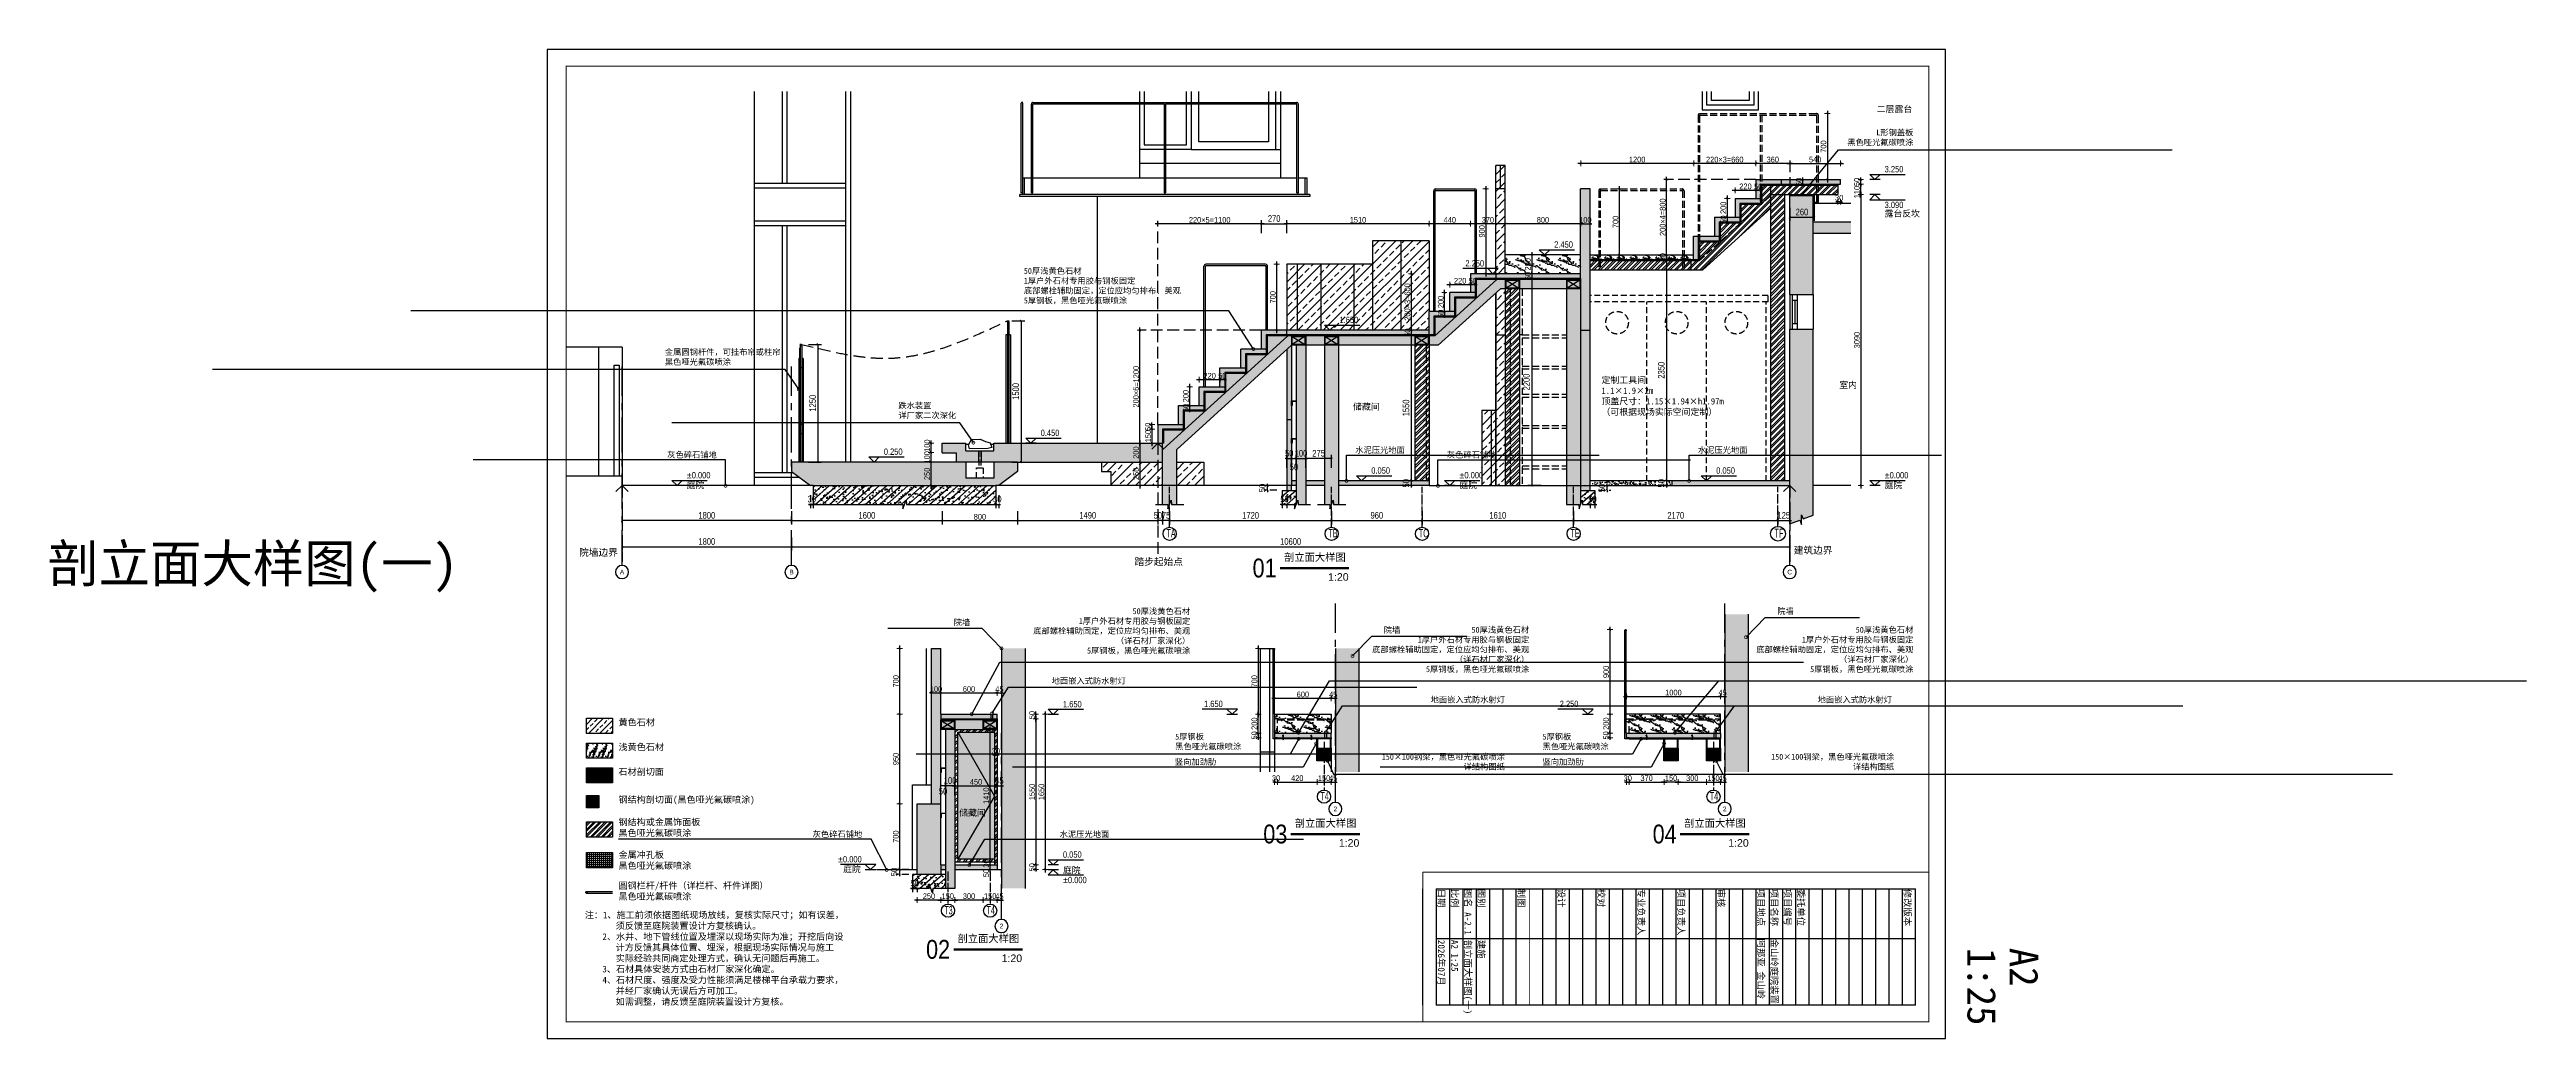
# Model space of a CAD drawing. Extents: x 9928 to 93764, y -101273 to -34887.
# Drawn here: x 67460 to 93764, y -66088 to -55587 of the extents above; entities that cross this region are included whole.
import ezdxf
from ezdxf import colors
from ezdxf.entities.mleader import LeaderData, LeaderLine
from ezdxf.enums import TextEntityAlignment as Align
from ezdxf.math import Vec2, Vec3

# ---------------------------------------------------------------- set-up
doc = ezdxf.new("R2010")
doc.units = 0
doc.header["$LTSCALE"] = 1000
doc.header["$MEASUREMENT"] = 0
for name, pattern in [('CENTER', [2, 1.25, -0.25, 0.25, -0.25]), ('DASH', [0.35, 0.25, -0.1]), ('DOTE', [2.42, 2, -0.2, 0.02, -0.2]), ('HIDDEN', [0.375, 0.25, -0.125])]:
    doc.linetypes.add(name, pattern=pattern)
doc.layers.add('_0', color=7, linetype='Continuous', lineweight=25)
for name, color, linetype in [('A', 163, 'CENTER'), ('A-ANNO-DIMS', 6, 'Continuous'), ('A-Anno-Lead', 2, 'Continuous'), ('A-ANNO-NOTE', 4, 'Continuous'), ('A-ANNO-SYMB', 4, 'Continuous'), ('A-DETL-144', 144, 'Continuous'), ('A-DETL-175', 175, 'Continuous'), ('A-DETL-30', 30, 'Continuous'), ('A-DETL-42', 42, 'Continuous'), ('A-DETL-PATT-251', 251, 'Continuous'), ('A-DOOR-SWNG', 21, 'HIDDEN'), ('A-FLOR-HRAL', 42, 'Continuous'), ('A-FLOR-STRS', 54, 'Continuous'), ('A-FURN-FREE', 91, 'Continuous'), ('A-FURN-PATT-251', 251, 'Continuous'), ('A-PRTN-PRHT', 216, 'Continuous'), ('A-SECT-005', 5, 'Continuous'), ('A-SECT-141', 11, 'Continuous'), ('A-SECT-142', 42, 'Continuous'), ('A-SECT-146', 216, 'Continuous'), ('A-SECT-PATT-251', 251, 'Continuous'), ('GL', 131, 'Continuous'), ('S-GRID-IDEN', 4, 'Continuous'), ('S-PATT-251', 251, 'Continuous'), ('SPACE_HATCH', 8, 'Continuous'), ('核对', 7, 'Continuous'), ('设备', 150, 'Continuous')]:
    doc.layers.add(name, color=color, linetype=linetype)
doc.layers.add('A-ANNO-NPLT', color=250, linetype='Continuous', plot=False)
doc.styles.add('DIM', font='ARIALN.TTF')
doc.styles.add('DIM_T3', font='ARIALN.TTF')
doc.styles.add('EN', font='ARIALN.TTF')
doc.styles.add('EN1', font='ARIALN.TTF')
doc.styles.get("Standard").update_dxf_attribs({"font": 'gbenor.shx', "bigfont": 'gbcbig.shx'})
doc.styles.add('TBLK-A1$0$EN', font='')
doc.styles.add('详图$0$vector-number', font='arial.ttf')
doc.styles.get('TBLK-A1$0$EN').set_extended_font_data('SimSun')
doc.dimstyles.new('_TCH_ARCH&&20', dxfattribs={"dimtxt": 70, "dimasz": 20, "dimexe": 40, "dimexo": 40, "dimgap": 20, "dimtad": 1, "dimdec": 0, "dimzin": 0, "dimdsep": 46, "dimtxsty": 'DIM_T3', "dimblk": 'ARCHTICK', "dimcen": 0.09, "dimclrd": 6, "dimclre": 6, "dimclrt": 6, "dimazin": 2, "dimtfac": 1, "dimtdec": 0, "dimtix": 1, "dimtmove": 2, "dimatfit": 3, "dimfxl": 100, "dimfxlon": 1, "dimtolj": 1, "dimtzin": 0, "dimarcsym": 0})
doc.dimstyles.new('DIM20', dxfattribs={"dimscale": 20, "dimtxt": 3, "dimasz": 1, "dimexe": 1.5, "dimexo": 1.5, "dimgap": 0.5, "dimtad": 1, "dimdec": 0, "dimzin": 3, "dimdsep": 46, "dimtxsty": 'DIM', "dimblk": 'ARCHTICK', "dimcen": 2.5, "dimdle": 1.5, "dimclrd": 256, "dimclre": 8, "dimclrt": 256, "dimadec": 0, "dimazin": 0, "dimtfac": 1, "dimtdec": 0, "dimtix": 1, "dimtmove": 2, "dimatfit": 3, "dimfxl": 1.5, "dimfxlon": 1, "dimtolj": 1, "dimtzin": 3, "dimlwe": 5, "dimarcsym": 0})
pattern_1 = [(311.987212, (10.286, 2907.866), (135.000003, -179.9999974), [2.88292, -602.53016]), (338.19859, (5.786, 2950.723), (270, -90), [10.38568, -716.61157]), (330.945396, (0.643, 2952.866), (135.0000038, -89.999994), [4.41241, -922.19427]), (0, (4.5, 2950.72), (-2e-14, -90), [1.28571, -133.71428]), (341.56505, (7.714, 2908.723), (135, -2e-07), [2.71052, -281.89446]), (81.469234, (7.714, 2908.723), (8e-07, 89.9999997), [4.33366, -905.73498]), (349.215702, (-0.643, 2914.723), (540.0000002, -90.0000004), [9.16181, -952.82829]), (332.132996, (40.5, 2982.4376), (675.00000264, -359.999995625), [21.08837, -4407.46947]), (270, (60.3, 2981.14), (135, -2e-14), [0, -90]), (334.9831065, (84.857, 2922.866), (404.9999997, -180.00000046), [14.18824, -1475.57682]), (351.4391104, (31.5, 2888.152), (1214.99999234, -179.99999969), [20.15311, -4212.00054]), (352.8749836, (43.7143, 2937.866), (675.00000068, -89.9999946), [10.36576, -2166.44382]), (346.75948, (15.4286, 2946.866), (404.9999997, -90.00000087), [22.45403, -2335.21956]), (270, (15.5, 2960.9), (135, -2e-14), [0, -90]), (270, (14.05, 2959.45), (135, -2e-14), [0, -90]), (270, (21.27, 2949.33), (135, -2e-14), [0, -90]), (270, (37.17, 2952.22), (135, -2e-14), [0, -90]), (329.036243, (37.286, 2941.723), (135.00000387, -89.99999283), [7.49694, -1566.86004]), (270, (43.47, 2937.87), (135, -2e-14), [0, -90]), (270, (38.62, 2949.33), (135, -2e-14), [0, -90]), (270, (47.29, 2944.99), (135, -2e-14), [0, -90]), (270, (34.28, 2949.33), (135, -2e-14), [0, -90]), (320.194429, (25.071, 2897.152), (135, -90), [3.34725, -699.57522]), (0, (21.21, 2897.15), (-2e-14, -90), [3.85714, -131.14285]), (313.66778, (16.714, 2901.866), (269.9999995, -270.0000002), [6.51725, -1362.10428]), (0, (15.43, 2901.87), (-2e-14, -90), [1.28571, -133.71428]), (309.805571, (12.214, 2905.723), (135.0000053, -179.9999957), [5.02088, -1049.36283]), (270, (21.27, 2918.96), (135, -2e-14), [0, -90]), (270, (25.35, 2896.95), (135, -2e-14), [0, -90]), (270, (25.35, 2896.95), (135, -2e-14), [0, -90]), (299.357754, (27.643, 2895.009), (135.0000008, -269.9999995), [7.86753, -818.22266]), (270, (34.28, 2897.27), (135, -2e-14), [0, -90]), (56.309932, (84.857, 2922.866), (134.9999977, 180.0000011), [9.27142, -964.22742]), (278.1301024, (66.857, 2932.7233), (134.9999992, -899.99999366), [9.09137, -1900.09692]), (317.862405, (64.2857, 2952.866), (404.99999962, -360.00000016), [12.13697, -2536.62741]), (284.620874, (59.143, 2972.5805), (135.00000563, -539.9999985), [20.37405, -2118.9015]), (270, (67.52, 2965.23), (135, -2e-14), [0, -90]), (288.434949, (54, 2936.58), (134.9999996, -360), [4.06579, -849.74917]), (286.699244, (55.286, 2932.723), (7.4e-06, -89.999998), [2.23721, -467.57658]), (11.093723, (55.9286, 2930.5805), (944.99999116, 180.00000157), [11.13667, -2327.56488]), (270, (61.74, 2942.1), (135, -2e-14), [0, -90]), (270, (67.11, 2932.77), (135, -2e-14), [0, -90]), (270, (51.62, 2944.99), (135, -2e-14), [0, -90]), (270, (80.53, 2956.56), (135, -2e-14), [0, -90]), (270, (74.74, 2960.9), (135, -2e-14), [0, -90]), (314.1449026, (82.9286, 2937.866), (270, -270.00000046), [10.15316, -2122.01118]), (324.5829447, (73.2857, 2944.7233), (134.99999947, -90.00000025), [11.83238, -2472.96636]), (270, (83.02, 2937.75), (135, -2e-14), [0, -90]), (270, (76.19, 2950.77), (135, -2e-14), [0, -90]), (270, (83.02, 2937.75), (135, -2e-14), [0, -90]), (270, (73.08, 2944.71), (135, -2e-14), [0, -90]), (345.068583, (68.143, 2923.723), (405, -90), [3.32661, -695.26125]), (0, (71.36, 2922.87), (-2e-14, -90), [13.5, -121.5]), (320.194429, (127.929, 2907.009), (135, -90), [3.34725, -699.57522]), (270, (99.31, 2931.97), (135, -2e-14), [0, -90]), (270, (97.87, 2929.08), (135, -2e-14), [0, -90]), (270, (100.76, 2940.65), (135, -2e-14), [0, -90]), (270, (116.65, 2926.19), (135, -2e-14), [0, -90]), (323.130102, (108.643, 2916.866), (134.9999999, -90.0000001), [6.42857, -1343.57139]), (0, (97.71, 2916.87), (-2e-14, -90), [10.92857, -124.07143]), (270, (97.93, 2916.85), (135, -2e-14), [0, -90]), (293.19859, (126.643, 2910.009), (135, -270.0000002), [3.2639, -682.15568]), (336.03751, (124.714, 2910.866), (270, -90), [2.11047, -441.08813]), (336.03751, (122.786, 2911.723), (270, -90), [2.11047, -441.08813]), (351.8698976, (113.786, 2913.009), (675.00000007, -90.0000004), [9.09137, -1900.09692]), (0, (130.5, 2904.87), (-2e-14, -90), [3.21429, -131.78571]), (270, (135, 2914.75), (135, -2e-14), [0, -90])]
pattern_2 = [(45, (-27092.73, 10566.63), (-33.67596, 33.67596), []), (45, (-27070.28, 10566.63), (-33.67596, 33.67596), [])]
pattern_3 = [(45, (278.41, 14757.92), (-33.67596, 33.67596), []), (45, (300.86, 14757.92), (-33.67596, 33.67596), [])]
pattern_4 = [(41.22068, (0, 2982.866), (-32.94805, 37.608855), []), (46.22068, (0, 2982.87), (142.31283, -21.97859), [15, -165]), (351.22068, (0, 2982.87), (-17.77396, 151.9404), [12, -132]), (96.67208, (11.86, 2981.03), (124.53897, 129.9617), [12.74804, -140.22842]), (42.40488, (2.64, 3022.78), (210.80203, -47.10098), [22.5, -247.5]), (92.85628, (20.2, 3018.85), (199.36757, 182.07848), [19.12206, -210.3426]), (347.40488, (2.64, 3022.78), (199.36743, 182.07863), [18, -198]), (17.22068, (21.93, 3011.48), (113.81417, -88.21754), [15, -165]), (322.22068, (21.93, 3011.48), (58.1167, 141.50705), [12, -132]), (67.67208, (31.42, 3004.13), (171.93092, 53.28938), [12.74804, -140.22842]), (33.72068, (0, 2982.866), (6.815137, 66.273683), [0, -130.4, 0, -134, 0, -132.5]), (3.72068, (0, 2982.866), (57.69892, 75.24282), [0, -76.4, 0, -127.4, 0, -50.5]), (323.72068, (-44.503, 2985.806), (106.234974, -11.53841), [0, -50, 0, -156, 0, -207]), (313.72068, (-64.46, 2987.12), (117.703244, 12.28946), [0, -65, 0, -103.6, 0, -147])]

msp = doc.modelspace()

# ---------------------------------------------------------------- texts
at = {"layer": 'A-ANNO-DIMS', "char_height": 73.5, "attachment_point": 3}
for s, insert in [('{\\fSimSun|b0|i0|c134|p2;院墙边界}', (73495.3, -60889.4)), ('{\\fSimSun|b0|i0|c134|p2;踏步起始点}', (79496.1, -60987.7)), ('{\\fSimSun|b0|i0|c134|p2;建筑边界}', (86394.1, -60866.8))]:
    msp.add_mtext(s, dxfattribs=dict(at, insert=insert))
at = {"layer": 'A-ANNO-NOTE', "style": 'EN'}
for s, p in [('01', (80235.8, -61192.3)), ('03', (80349.5, -64016.5)), ('04', (84484.4, -64016.5)), ('02', (76768.5, -65241.4))]:
    msp.add_text(s, height=200, dxfattribs=at).set_placement(p)
at = {"layer": 'A-ANNO-NOTE', "style": '详图$0$vector-number'}
for p in [(81038.2, -61226.8), (81151.9, -64051), (85286.9, -64051), (77570.9, -65275.9)]:
    msp.add_text('1:20', height=80, rotation=0, dxfattribs=at).set_placement(p)
at = {"layer": 'A-ANNO-NOTE', "style": 'TBLK-A1$0$EN'}
for s, p in [('A-2.1', (82467, -64747)), ('剖立面大样图(一)', (82467, -65040.6)), ('建施', (82608.4, -65040.6))]:
    msp.add_text(s, height=70.71, rotation=270, dxfattribs=at).set_placement(p, align=Align.BOTTOM_LEFT)
at = {"layer": 'A-ANNO-NOTE', "char_height": 67.5, "attachment_point": 1, "style": 'DIM'}
for s, insert, width in [('{\\fSimSun|b0|i0|c134|p2;二层露台}', (86863.4, -56184.3), 711.432), ('{\\fSimSun|b0|i0|c134|p2;定制工具间\\P1.1×1.9×2m\\P顶盖尺寸：1.15×1.94×h1.97m\\P（可根据现场实际空间定制）}', (83940.7, -59062.7), 2001.475), ('{\\fSimSun|b0|i0|c134|p2;室内}', (86465.6, -59113.9), 711.432), ('{\\fSimSun|b0|i0|c134|p2;储藏间}', (81302.2, -59344.7), 711.432), ('{\\fSimSun|b0|i0|c134|p2;储藏间}', (77119.7, -63657.2), 711.432)]:
    msp.add_mtext(s, dxfattribs=dict(at, insert=insert, width=width))
at = {"layer": 'A-ANNO-NOTE', "attachment_point": 1}
for s, width, insert, char_height in [('{\\fSimSun|b0|i0|c134|p2;剖立面大样图(一)}', 5618.249, (67436.5, -60844.5), 400), ('{\\fSimSun|b0|i0|c134|p2;剖立面大样图}', 1103.02, (80569.7, -60937.5), 80), ('{\\fSimSun|b0|i0|c134|p2;剖立面大样图}', 1103.02, (80683.4, -63761.7), 80), ('{\\fSimSun|b0|i0|c134|p2;剖立面大样图}', 1103.02, (84818.3, -63761.7), 80), ('{\\fSimSun|b0|i0|c134|p2;剖立面大样图}', 1103.02, (77102.4, -64986.6), 80)]:
    msp.add_mtext_dynamic_manual_height_columns(s, width=width, gutter_width=1750, heights=[0], dxfattribs=dict(at, insert=insert, char_height=char_height))
at = {"layer": 'GL', "color": 3, "style": 'DIM_T3', "width": 0.6}
for s, p in [('T4', (80956.5, -63558.7)), ('T4', (85091.4, -63558.7)), ('T3', (76962.5, -64769.6)), ('T4', (77411.2, -64769.6))]:
    msp.add_text(s, height=87.5, dxfattribs=at).set_placement(p)

# ---------------------------------------------------------------- blocks, each defined once
blk = doc.blocks.new('M12×130膨胀螺栓')
at = {"linetype": 'CENTER', "ltscale": 0.05}
blk.add_line((71, 0), (-68, 0), dxfattribs=at)
at = {"linetype": 'Continuous'}
for p, q in [((-59, -4), (-58, 5)), ((-57, 6), (-58, -6)), ((-57, -5), (-56, 5)), ((-55, 6), (-56, -6)), ((-55, -5), (-54, 5)), ((-53, 6), (-54, -6)), ((-42, -5), (-41, 5)), ((-40, 6), (-41, -6)), ((-40, -5), (-39, 5)), ((-38, 6), (-39, -6)), ((-38, -5), (-37, 5)), ((-36, 6), (-37, -6)), ((-36, -5), (-35, 5)), ((-34, 6), (-35, -6)), ((-34, -5), (-33, 5)), ((-32, 6), (-33, -6)), ((-32, -5), (-31, 5)), ((-30, 6), (-31, -6)), ((-30, -5), (-29, 5)), ((-28, 6), (-29, -6)), ((-28, -5), (-27, 5)), ((-26, 6), (-27, -6)), ((-26, -5), (-25, 5))]:
    blk.add_line(p, q, dxfattribs=at)
at = {"linetype": 'HIDDEN', "ltscale": 2}
for p, q in [((-42, 0), (-43, 1)), ((-42, -1), (-43, 0))]:
    blk.add_line(p, q, dxfattribs=at)
at = {"linetype": 'Continuous'}
for points in [[(-53, -5), (-54, -6), (-55, -5), (-56, -6), (-57, -5), (-58, -6), (-59, -4), (-63, -4), (-63, 5), (-58, 5), (-57, 6), (-56, 5), (-55, 6), (-54, 5), (-53, 6)], [(-44, 6), (-52, 6)], [(-24, 6), (-25, 5), (-26, 6), (-27, 5), (-28, 6), (-29, 5), (-30, 6), (-31, 5), (-32, 6), (-33, 5), (-34, 6), (-35, 5), (-36, 6), (-37, 5), (-38, 6), (-39, 5), (-40, 6), (-41, 5), (-42, 6)], [(28, 6), (-24, 6)], [(30, 5), (36, 5)], [(36, 6), (36, 1)], [(37, 7), (58, 9)], [(37, 1), (47, 2)], [(37, 1), (47, 1)], [(47, 3), (58, 4)], [(47, 3), (47, 2)], [(48, 3), (59, 3)], [(48, 2), (48, 2)], [(59, 4), (59, 8)], [(59, 7), (62, 7)], [(64, 5), (64, -5)], [(-44, -5), (-52, -5)], [(-25, -5), (-26, -5), (-27, -6), (-28, -5), (-29, -6), (-30, -5), (-31, -6), (-32, -5), (-33, -6), (-34, -5), (-35, -6), (-36, -5), (-37, -6), (-38, -5), (-39, -6), (-40, -5), (-41, -6), (-42, -5)], [(28, -5), (-25, -5)], [(30, -5), (36, -5)], [(36, -6), (36, -1)], [(37, -1), (47, -2)], [(37, -1), (47, -1)], [(37, -7), (58, -9)], [(47, -3), (47, -2)], [(47, -3), (58, -4)], [(48, -2), (48, -2)], [(48, -3), (59, -3)], [(59, -4), (59, -8)], [(59, -7), (62, -7)]]:
    blk.add_lwpolyline(points, dxfattribs=at)
for points in [[(-43, 8), (-43, -8), (-44, -11), (-52, -11), (-53, -8), (-53, 8), (-52, 11), (-44, 11)], [(-43, -11), (-43, 11), (-42, 11), (-42, -11)]]:
    blk.add_lwpolyline(points, close=True, dxfattribs=at)
for points in [[(-53, 8, 0.176175), (-52, 6, 0.181818), (-52, -5, 0.176175), (-53, -8)], [(-43, -8, 0.176175), (-44, -5, 0.181818), (-44, 6, 0.176175), (-43, 8)], [(37, 7, 0.387868), (36, 6, 0.387868)], [(36, 2, 0.446036), (37, 1, 0.446036)], [(36, 1, 0.440025), (37, 1, 0.440025)], [(47, 3, 0.388865), (47, 3, 0.388865)], [(47, 1, 0.388865), (48, 2, 0.388865)], [(47, 2, 0.388865), (47, 2, 0.388865)], [(48, 3, 0.388865), (48, 2, 0.388865)], [(59, 8, 0.441059), (58, 9, 0.441059)], [(58, 4, 0.328456), (59, 4, 0.328456)], [(59, 3, 0.388865), (59, 4, 0.388865)], [(64, 5, 0.435372), (62, 7, 0.435372)], [(37, -1, 0.446036), (36, -2, 0.446036)], [(37, -1, 0.440025), (36, -1, 0.440025)], [(36, -6, 0.387868), (37, -7, 0.387868)], [(48, -2, 0.388865), (47, -1, 0.388865)], [(47, -2, 0.388865), (47, -2, 0.388865)], [(47, -3, 0.388865), (47, -3, 0.388865)], [(48, -2, 0.388865), (48, -3, 0.388865)], [(59, -4, 0.328456), (58, -4, 0.328456)], [(58, -9, 0.441059), (59, -8, 0.441059)], [(59, -4, 0.388865), (59, -3, 0.388865)], [(62, -7, 0.435372), (64, -5, 0.435372)]]:
    blk.add_lwpolyline(points, format="xyb", dxfattribs=at)
blk.add_lwpolyline([(28, 6), (28, -6, 0.414214), (28, -6), (30, -6, 0.414214), (30, -6), (30, 6, 0.414214), (30, 7), (28, 7, 0.414214)], format="xyb", close=True, dxfattribs=at)
blk = doc.blocks.new('_ArchTick')
at = {"color": 0, "linetype": 'ByBlock', "const_width": 0.4}
blk.add_lwpolyline([(-0.5, -0.5), (0.5, 0.5)], dxfattribs=at)
blk = doc.blocks.new('*D11')
at = {"layer": 'A-ANNO-DIMS', "color": 8, "lineweight": 5, "transparency": 16777216}
for p, q in [((80326, -61945), (80266, -61945)), ((80326, -62645), (80266, -62645))]:
    blk.add_line(p, q, dxfattribs=at)
at = {"layer": 'A-ANNO-DIMS', "lineweight": -2, "transparency": 16777216}
blk.add_line((80296, -61915), (80296, -62675), dxfattribs=at)
at = {"layer": 'Defpoints', "color": 0, "transparency": 16777216}
for p in [(80420, -61945), (80296, -62645), (80624, -62645)]:
    blk.add_point(p, dxfattribs=at)
at = {"layer": 'A-ANNO-DIMS', "lineweight": -2, "transparency": 16777216, "xscale": 20, "yscale": 20, "zscale": 20}
for p, rotation in [((80296, -61945), 90), ((80296, -62645), 270)]:
    blk.add_blockref('_ArchTick', p, dxfattribs=dict(at, rotation=rotation))
at = {"layer": 'A-ANNO-DIMS', "transparency": 16777216, "insert": (80255, -62295), "char_height": 60, "attachment_point": 5, "rotation": 90, "style": 'DIM'}
blk.add_mtext('\\A1;700', dxfattribs=at)
blk = doc.blocks.new('TAG-PLAN-ELEV')
blk.add_line((-1.66, 0), (9.6, 0))
for points in [[(-1.66, 0), (0, -1.66), (1.66, 0)], [(1.66, -1.66), (-1.66, -1.66)]]:
    blk.add_lwpolyline(points)
at = {"style": 'EN'}
for tag, p in [('LEVEL', (2.45, 0.65)), ('NAME', (2.45, -2.51))]:
    blk.add_attdef(tag, p, '', height=2, dxfattribs=at)
blk = doc.blocks.new('*D51')
at = {"layer": 'A-ANNO-DIMS', "color": 8, "lineweight": 5, "transparency": 16777216}
for p, q in [((80326, -62845), (80266, -62845)), ((80326, -62895), (80266, -62895))]:
    blk.add_line(p, q, dxfattribs=at)
at = {"layer": 'A-ANNO-DIMS', "lineweight": -2, "transparency": 16777216}
for p, q in [((80296, -62845), (80296, -62825)), ((80296, -62845), (80296, -62895)), ((80296, -62895), (80296, -62915))]:
    blk.add_line(p, q, dxfattribs=at)
at = {"layer": 'Defpoints', "color": 0, "transparency": 16777216}
for p in [(80470, -62845), (80296, -62895), (80470, -62895)]:
    blk.add_point(p, dxfattribs=at)
at = {"layer": 'A-ANNO-DIMS', "lineweight": -2, "transparency": 16777216, "xscale": 20, "yscale": 20, "zscale": 20}
for p, rotation in [((80296, -62845), 270), ((80296, -62895), 90)]:
    blk.add_blockref('_ArchTick', p, dxfattribs=dict(at, rotation=rotation))
at = {"layer": 'A-ANNO-DIMS', "transparency": 16777216, "insert": (80255, -62870), "char_height": 60, "attachment_point": 5, "rotation": 90, "style": 'DIM'}
blk.add_mtext('\\A1;50', dxfattribs=at)
blk = doc.blocks.new('*D52')
at = {"layer": 'A-ANNO-DIMS', "lineweight": -2, "transparency": 16777216}
blk.add_line((80440, -62475), (81100, -62475), dxfattribs=at)
at = {"layer": 'A-ANNO-DIMS', "color": 8, "lineweight": 5, "transparency": 16777216}
for p, q in [((80470, -62505), (80470, -62445)), ((81070, -62505), (81070, -62445))]:
    blk.add_line(p, q, dxfattribs=at)
at = {"layer": 'Defpoints', "color": 0, "transparency": 16777216}
for p in [(81070, -62475), (80470, -62645), (81070, -62645)]:
    blk.add_point(p, dxfattribs=at)
at = {"layer": 'A-ANNO-DIMS', "lineweight": -2, "transparency": 16777216, "xscale": 20, "yscale": 20, "zscale": 20, "rotation": 180}
blk.add_blockref('_ArchTick', (80470, -62475), dxfattribs=at)
at = {"layer": 'A-ANNO-DIMS', "lineweight": -2, "transparency": 16777216, "xscale": 20, "yscale": 20, "zscale": 20}
blk.add_blockref('_ArchTick', (81070, -62475), dxfattribs=at)
at = {"layer": 'A-ANNO-DIMS', "transparency": 16777216, "insert": (80770, -62435), "char_height": 60, "attachment_point": 5, "style": 'DIM'}
blk.add_mtext('\\A1;600', dxfattribs=at)
blk = doc.blocks.new('*D53')
at = {"layer": 'A-ANNO-DIMS', "lineweight": -2, "transparency": 16777216}
for p, q in [((81070, -62475), (81050, -62475)), ((81070, -62475), (81115, -62475)), ((81115, -62475), (81135, -62475))]:
    blk.add_line(p, q, dxfattribs=at)
at = {"layer": 'A-ANNO-DIMS', "color": 8, "lineweight": 5, "transparency": 16777216}
for p, q in [((81070, -62505), (81070, -62445)), ((81115, -62445), (81115, -62505))]:
    blk.add_line(p, q, dxfattribs=at)
at = {"layer": 'Defpoints', "color": 0, "transparency": 16777216}
for p in [(81115, -61945), (81115, -62475), (81070, -62645)]:
    blk.add_point(p, dxfattribs=at)
at = {"layer": 'A-ANNO-DIMS', "lineweight": -2, "transparency": 16777216, "xscale": 20, "yscale": 20, "zscale": 20}
blk.add_blockref('_ArchTick', (81070, -62475), dxfattribs=at)
at = {"layer": 'A-ANNO-DIMS', "lineweight": -2, "transparency": 16777216, "xscale": 20, "yscale": 20, "zscale": 20, "rotation": 180}
blk.add_blockref('_ArchTick', (81115, -62475), dxfattribs=at)
at = {"layer": 'A-ANNO-DIMS', "transparency": 16777216, "insert": (81092, -62435), "char_height": 60, "attachment_point": 5, "style": 'DIM'}
blk.add_mtext('\\A1;45', dxfattribs=at)
blk = doc.blocks.new('*D54')
at = {"layer": 'A-ANNO-DIMS', "lineweight": -2, "transparency": 16777216}
blk.add_line((80890, -63365), (81100, -63365), dxfattribs=at)
at = {"layer": 'A-ANNO-DIMS', "color": 8, "lineweight": 5, "transparency": 16777216}
for p, q in [((80920, -63335), (80920, -63395)), ((81070, -63335), (81070, -63395))]:
    blk.add_line(p, q, dxfattribs=at)
at = {"layer": 'Defpoints', "color": 0, "transparency": 16777216}
for p in [(80920, -63140), (81070, -63140), (81070, -63365)]:
    blk.add_point(p, dxfattribs=at)
at = {"layer": 'A-ANNO-DIMS', "lineweight": -2, "transparency": 16777216, "xscale": 20, "yscale": 20, "zscale": 20, "rotation": 180}
blk.add_blockref('_ArchTick', (80920, -63365), dxfattribs=at)
at = {"layer": 'A-ANNO-DIMS', "lineweight": -2, "transparency": 16777216, "xscale": 20, "yscale": 20, "zscale": 20}
blk.add_blockref('_ArchTick', (81070, -63365), dxfattribs=at)
at = {"layer": 'A-ANNO-DIMS', "transparency": 16777216, "insert": (80995, -63324), "char_height": 60, "attachment_point": 5, "style": 'DIM'}
blk.add_mtext('\\A1;150', dxfattribs=at)
blk = doc.blocks.new('*D12')
at = {"layer": 'A-ANNO-DIMS', "color": 8, "lineweight": 5, "transparency": 16777216}
for p, q in [((84061, -61745), (84001, -61745)), ((84061, -62645), (84001, -62645))]:
    blk.add_line(p, q, dxfattribs=at)
at = {"layer": 'A-ANNO-DIMS', "lineweight": -2, "transparency": 16777216}
blk.add_line((84031, -61715), (84031, -62675), dxfattribs=at)
at = {"layer": 'Defpoints', "color": 0, "transparency": 16777216}
for p in [(84197, -61745), (84031, -62645), (84359, -62645)]:
    blk.add_point(p, dxfattribs=at)
at = {"layer": 'A-ANNO-DIMS', "lineweight": -2, "transparency": 16777216, "xscale": 20, "yscale": 20, "zscale": 20}
for p, rotation in [((84031, -61745), 90), ((84031, -62645), 270)]:
    blk.add_blockref('_ArchTick', p, dxfattribs=dict(at, rotation=rotation))
at = {"layer": 'A-ANNO-DIMS', "transparency": 16777216, "insert": (83990, -62195), "char_height": 60, "attachment_point": 5, "rotation": 90, "style": 'DIM'}
blk.add_mtext('\\A1;900', dxfattribs=at)
blk = doc.blocks.new('*D13')
at = {"layer": 'A-ANNO-DIMS', "color": 8, "lineweight": 5, "transparency": 16777216}
for p, q in [((84061, -62645), (84001, -62645)), ((84061, -62845), (84001, -62845))]:
    blk.add_line(p, q, dxfattribs=at)
at = {"layer": 'A-ANNO-DIMS', "lineweight": -2, "transparency": 16777216}
blk.add_line((84031, -62615), (84031, -62875), dxfattribs=at)
at = {"layer": 'Defpoints', "color": 0, "transparency": 16777216}
for p in [(84031, -62845), (84205, -62645), (84205, -62845)]:
    blk.add_point(p, dxfattribs=at)
at = {"layer": 'A-ANNO-DIMS', "lineweight": -2, "transparency": 16777216, "xscale": 20, "yscale": 20, "zscale": 20}
for p, rotation in [((84031, -62645), 90), ((84031, -62845), 270)]:
    blk.add_blockref('_ArchTick', p, dxfattribs=dict(at, rotation=rotation))
at = {"layer": 'A-ANNO-DIMS', "transparency": 16777216, "insert": (83990, -62745), "char_height": 60, "attachment_point": 5, "rotation": 90, "style": 'DIM'}
blk.add_mtext('\\A1;200', dxfattribs=at)
blk = doc.blocks.new('*D14')
at = {"layer": 'A-ANNO-DIMS', "color": 8, "lineweight": 5, "transparency": 16777216}
for p, q in [((84061, -62845), (84001, -62845)), ((84061, -62895), (84001, -62895))]:
    blk.add_line(p, q, dxfattribs=at)
at = {"layer": 'A-ANNO-DIMS', "lineweight": -2, "transparency": 16777216}
for p, q in [((84031, -62845), (84031, -62825)), ((84031, -62845), (84031, -62895)), ((84031, -62895), (84031, -62915))]:
    blk.add_line(p, q, dxfattribs=at)
at = {"layer": 'Defpoints', "color": 0, "transparency": 16777216}
for p in [(84205, -62845), (84031, -62895), (84205, -62895)]:
    blk.add_point(p, dxfattribs=at)
at = {"layer": 'A-ANNO-DIMS', "lineweight": -2, "transparency": 16777216, "xscale": 20, "yscale": 20, "zscale": 20}
for p, rotation in [((84031, -62845), 270), ((84031, -62895), 90)]:
    blk.add_blockref('_ArchTick', p, dxfattribs=dict(at, rotation=rotation))
at = {"layer": 'A-ANNO-DIMS', "transparency": 16777216, "insert": (83990, -62870), "char_height": 60, "attachment_point": 5, "rotation": 90, "style": 'DIM'}
blk.add_mtext('\\A1;50', dxfattribs=at)
blk = doc.blocks.new('*D55')
at = {"layer": 'A-ANNO-DIMS', "lineweight": -2, "transparency": 16777216}
blk.add_line((84725, -63365), (85085, -63365), dxfattribs=at)
at = {"layer": 'A-ANNO-DIMS', "color": 8, "lineweight": 5, "transparency": 16777216}
for p, q in [((84755, -63335), (84755, -63395)), ((85055, -63335), (85055, -63395))]:
    blk.add_line(p, q, dxfattribs=at)
at = {"layer": 'Defpoints', "color": 0, "transparency": 16777216}
for p in [(84755, -63140), (85055, -63140), (85055, -63365)]:
    blk.add_point(p, dxfattribs=at)
at = {"layer": 'A-ANNO-DIMS', "lineweight": -2, "transparency": 16777216, "xscale": 20, "yscale": 20, "zscale": 20, "rotation": 180}
blk.add_blockref('_ArchTick', (84755, -63365), dxfattribs=at)
at = {"layer": 'A-ANNO-DIMS', "lineweight": -2, "transparency": 16777216, "xscale": 20, "yscale": 20, "zscale": 20}
blk.add_blockref('_ArchTick', (85055, -63365), dxfattribs=at)
at = {"layer": 'A-ANNO-DIMS', "transparency": 16777216, "insert": (84905, -63324), "char_height": 60, "attachment_point": 5, "style": 'DIM'}
blk.add_mtext('\\A1;300', dxfattribs=at)
blk = doc.blocks.new('*D56')
at = {"layer": 'A-ANNO-DIMS', "lineweight": -2, "transparency": 16777216}
blk.add_line((85025, -63365), (85235, -63365), dxfattribs=at)
at = {"layer": 'A-ANNO-DIMS', "color": 8, "lineweight": 5, "transparency": 16777216}
for p, q in [((85055, -63335), (85055, -63395)), ((85205, -63335), (85205, -63395))]:
    blk.add_line(p, q, dxfattribs=at)
at = {"layer": 'Defpoints', "color": 0, "transparency": 16777216}
for p in [(85055, -63140), (85205, -63140), (85205, -63365)]:
    blk.add_point(p, dxfattribs=at)
at = {"layer": 'A-ANNO-DIMS', "lineweight": -2, "transparency": 16777216, "xscale": 20, "yscale": 20, "zscale": 20, "rotation": 180}
blk.add_blockref('_ArchTick', (85055, -63365), dxfattribs=at)
at = {"layer": 'A-ANNO-DIMS', "lineweight": -2, "transparency": 16777216, "xscale": 20, "yscale": 20, "zscale": 20}
blk.add_blockref('_ArchTick', (85205, -63365), dxfattribs=at)
at = {"layer": 'A-ANNO-DIMS', "transparency": 16777216, "insert": (85130, -63324), "char_height": 60, "attachment_point": 5, "style": 'DIM'}
blk.add_mtext('\\A1;150', dxfattribs=at)
blk = doc.blocks.new('*D57')
at = {"layer": 'A-ANNO-DIMS', "lineweight": -2, "transparency": 16777216}
for p, q in [((85205, -63365), (85185, -63365)), ((85205, -63365), (85250, -63365)), ((85250, -63365), (85270, -63365))]:
    blk.add_line(p, q, dxfattribs=at)
at = {"layer": 'A-ANNO-DIMS', "color": 8, "lineweight": 5, "transparency": 16777216}
for p, q in [((85205, -63335), (85205, -63395)), ((85250, -63335), (85250, -63395))]:
    blk.add_line(p, q, dxfattribs=at)
at = {"layer": 'Defpoints', "color": 0, "transparency": 16777216}
for p in [(85205, -63140), (85250, -63257), (85250, -63365)]:
    blk.add_point(p, dxfattribs=at)
at = {"layer": 'A-ANNO-DIMS', "lineweight": -2, "transparency": 16777216, "xscale": 20, "yscale": 20, "zscale": 20}
blk.add_blockref('_ArchTick', (85205, -63365), dxfattribs=at)
at = {"layer": 'A-ANNO-DIMS', "lineweight": -2, "transparency": 16777216, "xscale": 20, "yscale": 20, "zscale": 20, "rotation": 180}
blk.add_blockref('_ArchTick', (85250, -63365), dxfattribs=at)
at = {"layer": 'A-ANNO-DIMS', "transparency": 16777216, "insert": (85227, -63324), "char_height": 60, "attachment_point": 5, "style": 'DIM'}
blk.add_mtext('\\A1;45', dxfattribs=at)
blk = doc.blocks.new('*D58')
at = {"layer": 'A-ANNO-DIMS', "lineweight": -2, "transparency": 16777216}
blk.add_line((84785, -63365), (84575, -63365), dxfattribs=at)
at = {"layer": 'A-ANNO-DIMS', "color": 8, "lineweight": 5, "transparency": 16777216}
for p, q in [((84605, -63335), (84605, -63395)), ((84755, -63335), (84755, -63395))]:
    blk.add_line(p, q, dxfattribs=at)
at = {"layer": 'Defpoints', "color": 0, "transparency": 16777216}
for p in [(84605, -63140), (84605, -63365), (84755, -63140)]:
    blk.add_point(p, dxfattribs=at)
at = {"layer": 'A-ANNO-DIMS', "lineweight": -2, "transparency": 16777216, "xscale": 20, "yscale": 20, "zscale": 20, "rotation": 180}
blk.add_blockref('_ArchTick', (84605, -63365), dxfattribs=at)
at = {"layer": 'A-ANNO-DIMS', "lineweight": -2, "transparency": 16777216, "xscale": 20, "yscale": 20, "zscale": 20}
blk.add_blockref('_ArchTick', (84755, -63365), dxfattribs=at)
at = {"layer": 'A-ANNO-DIMS', "transparency": 16777216, "insert": (84680, -63324), "char_height": 60, "attachment_point": 5, "style": 'DIM'}
blk.add_mtext('\\A1;150', dxfattribs=at)
blk = doc.blocks.new('*D59')
at = {"layer": 'A-ANNO-DIMS', "lineweight": -2, "transparency": 16777216}
for p, q in [((80470, -63365), (80450, -63365)), ((80470, -63365), (80500, -63365)), ((80500, -63365), (80520, -63365))]:
    blk.add_line(p, q, dxfattribs=at)
at = {"layer": 'A-ANNO-DIMS', "color": 8, "lineweight": 5, "transparency": 16777216}
for p, q in [((80470, -63335), (80470, -63395)), ((80500, -63335), (80500, -63395))]:
    blk.add_line(p, q, dxfattribs=at)
at = {"layer": 'Defpoints', "color": 0, "transparency": 16777216}
for p in [(80470, -62895), (80500, -62895), (80500, -63365)]:
    blk.add_point(p, dxfattribs=at)
at = {"layer": 'A-ANNO-DIMS', "lineweight": -2, "transparency": 16777216, "xscale": 20, "yscale": 20, "zscale": 20}
blk.add_blockref('_ArchTick', (80470, -63365), dxfattribs=at)
at = {"layer": 'A-ANNO-DIMS', "lineweight": -2, "transparency": 16777216, "xscale": 20, "yscale": 20, "zscale": 20, "rotation": 180}
blk.add_blockref('_ArchTick', (80500, -63365), dxfattribs=at)
at = {"layer": 'A-ANNO-DIMS', "transparency": 16777216, "insert": (80485, -63324), "char_height": 60, "attachment_point": 5, "style": 'DIM'}
blk.add_mtext('\\A1;30', dxfattribs=at)
blk = doc.blocks.new('*D15')
at = {"layer": 'A-ANNO-DIMS', "lineweight": -2, "transparency": 16777216}
blk.add_line((80470, -63365), (80950, -63365), dxfattribs=at)
at = {"layer": 'A-ANNO-DIMS', "color": 8, "lineweight": 5, "transparency": 16777216}
for p, q in [((80500, -63335), (80500, -63395)), ((80920, -63335), (80920, -63395))]:
    blk.add_line(p, q, dxfattribs=at)
at = {"layer": 'Defpoints', "color": 0, "transparency": 16777216}
for p in [(80500, -62895), (80920, -63140), (80920, -63365)]:
    blk.add_point(p, dxfattribs=at)
at = {"layer": 'A-ANNO-DIMS', "lineweight": -2, "transparency": 16777216, "xscale": 20, "yscale": 20, "zscale": 20, "rotation": 180}
blk.add_blockref('_ArchTick', (80500, -63365), dxfattribs=at)
at = {"layer": 'A-ANNO-DIMS', "lineweight": -2, "transparency": 16777216, "xscale": 20, "yscale": 20, "zscale": 20}
blk.add_blockref('_ArchTick', (80920, -63365), dxfattribs=at)
at = {"layer": 'A-ANNO-DIMS', "transparency": 16777216, "insert": (80710, -63324), "char_height": 60, "attachment_point": 5, "style": 'DIM'}
blk.add_mtext('\\A1;420', dxfattribs=at)
blk = doc.blocks.new('*D60')
at = {"layer": 'A-ANNO-DIMS', "lineweight": -2, "transparency": 16777216}
for p, q in [((84205, -63365), (84185, -63365)), ((84205, -63365), (84235, -63365)), ((84235, -63365), (84255, -63365))]:
    blk.add_line(p, q, dxfattribs=at)
at = {"layer": 'A-ANNO-DIMS', "color": 8, "lineweight": 5, "transparency": 16777216}
for p, q in [((84205, -63335), (84205, -63395)), ((84235, -63335), (84235, -63395))]:
    blk.add_line(p, q, dxfattribs=at)
at = {"layer": 'Defpoints', "color": 0, "transparency": 16777216}
for p in [(84235, -62845), (84205, -62895), (84235, -63365)]:
    blk.add_point(p, dxfattribs=at)
at = {"layer": 'A-ANNO-DIMS', "lineweight": -2, "transparency": 16777216, "xscale": 20, "yscale": 20, "zscale": 20}
blk.add_blockref('_ArchTick', (84205, -63365), dxfattribs=at)
at = {"layer": 'A-ANNO-DIMS', "lineweight": -2, "transparency": 16777216, "xscale": 20, "yscale": 20, "zscale": 20, "rotation": 180}
blk.add_blockref('_ArchTick', (84235, -63365), dxfattribs=at)
at = {"layer": 'A-ANNO-DIMS', "transparency": 16777216, "insert": (84220, -63324), "char_height": 60, "attachment_point": 5, "style": 'DIM'}
blk.add_mtext('\\A1;30', dxfattribs=at)
blk = doc.blocks.new('*D61')
at = {"layer": 'A-ANNO-DIMS', "lineweight": -2, "transparency": 16777216}
blk.add_line((84205, -63365), (84635, -63365), dxfattribs=at)
at = {"layer": 'A-ANNO-DIMS', "color": 8, "lineweight": 5, "transparency": 16777216}
for p, q in [((84235, -63335), (84235, -63395)), ((84605, -63335), (84605, -63395))]:
    blk.add_line(p, q, dxfattribs=at)
at = {"layer": 'Defpoints', "color": 0, "transparency": 16777216}
for p in [(84235, -62845), (84605, -63140), (84605, -63365)]:
    blk.add_point(p, dxfattribs=at)
at = {"layer": 'A-ANNO-DIMS', "lineweight": -2, "transparency": 16777216, "xscale": 20, "yscale": 20, "zscale": 20, "rotation": 180}
blk.add_blockref('_ArchTick', (84235, -63365), dxfattribs=at)
at = {"layer": 'A-ANNO-DIMS', "lineweight": -2, "transparency": 16777216, "xscale": 20, "yscale": 20, "zscale": 20}
blk.add_blockref('_ArchTick', (84605, -63365), dxfattribs=at)
at = {"layer": 'A-ANNO-DIMS', "transparency": 16777216, "insert": (84420, -63324), "char_height": 60, "attachment_point": 5, "style": 'DIM'}
blk.add_mtext('\\A1;370', dxfattribs=at)
blk = doc.blocks.new('*D62')
at = {"layer": 'A-ANNO-DIMS', "lineweight": -2, "transparency": 16777216}
blk.add_line((84175, -62456), (85235, -62456), dxfattribs=at)
at = {"layer": 'A-ANNO-DIMS', "color": 8, "lineweight": 5, "transparency": 16777216}
for p, q in [((84205, -62486), (84205, -62426)), ((85205, -62486), (85205, -62426))]:
    blk.add_line(p, q, dxfattribs=at)
at = {"layer": 'Defpoints', "color": 0, "transparency": 16777216}
for p in [(85205, -62456), (84205, -62645), (85205, -62645)]:
    blk.add_point(p, dxfattribs=at)
at = {"layer": 'A-ANNO-DIMS', "lineweight": -2, "transparency": 16777216, "xscale": 20, "yscale": 20, "zscale": 20, "rotation": 180}
blk.add_blockref('_ArchTick', (84205, -62456), dxfattribs=at)
at = {"layer": 'A-ANNO-DIMS', "lineweight": -2, "transparency": 16777216, "xscale": 20, "yscale": 20, "zscale": 20}
blk.add_blockref('_ArchTick', (85205, -62456), dxfattribs=at)
at = {"layer": 'A-ANNO-DIMS', "transparency": 16777216, "insert": (84705, -62415), "char_height": 60, "attachment_point": 5, "style": 'DIM'}
blk.add_mtext('\\A1;1000', dxfattribs=at)
blk = doc.blocks.new('*D63')
at = {"layer": 'A-ANNO-DIMS', "lineweight": -2, "transparency": 16777216}
for p, q in [((85205, -62456), (85185, -62456)), ((85205, -62456), (85250, -62456)), ((85250, -62456), (85270, -62456))]:
    blk.add_line(p, q, dxfattribs=at)
at = {"layer": 'A-ANNO-DIMS', "color": 8, "lineweight": 5, "transparency": 16777216}
for p, q in [((85205, -62486), (85205, -62426)), ((85250, -62426), (85250, -62486))]:
    blk.add_line(p, q, dxfattribs=at)
at = {"layer": 'Defpoints', "color": 0, "transparency": 16777216}
for p in [(85250, -61583), (85250, -62456), (85205, -62645)]:
    blk.add_point(p, dxfattribs=at)
at = {"layer": 'A-ANNO-DIMS', "lineweight": -2, "transparency": 16777216, "xscale": 20, "yscale": 20, "zscale": 20}
blk.add_blockref('_ArchTick', (85205, -62456), dxfattribs=at)
at = {"layer": 'A-ANNO-DIMS', "lineweight": -2, "transparency": 16777216, "xscale": 20, "yscale": 20, "zscale": 20, "rotation": 180}
blk.add_blockref('_ArchTick', (85250, -62456), dxfattribs=at)
at = {"layer": 'A-ANNO-DIMS', "transparency": 16777216, "insert": (85227, -62415), "char_height": 60, "attachment_point": 5, "style": 'DIM'}
blk.add_mtext('\\A1;45', dxfattribs=at)
blk = doc.blocks.new('TAG-COL')
blk.add_circle((0, 0), 4)
at = {"style": 'EN1'}
blk.add_attdef('NO', text='', height=2.19, dxfattribs=at).set_placement((0, 0), align=Align.MIDDLE_CENTER)
blk = doc.blocks.new('*D64')
at = {"layer": 'A-ANNO-DIMS', "lineweight": -2, "transparency": 16777216}
for p, q in [((81070, -63365), (81050, -63365)), ((81070, -63365), (81115, -63365)), ((81115, -63365), (81135, -63365))]:
    blk.add_line(p, q, dxfattribs=at)
at = {"layer": 'A-ANNO-DIMS', "color": 8, "lineweight": 5, "transparency": 16777216}
for p, q in [((81070, -63335), (81070, -63395)), ((81115, -63335), (81115, -63395))]:
    blk.add_line(p, q, dxfattribs=at)
at = {"layer": 'Defpoints', "color": 0, "transparency": 16777216}
for p in [(81070, -63140), (81115, -63140), (81115, -63365)]:
    blk.add_point(p, dxfattribs=at)
at = {"layer": 'A-ANNO-DIMS', "lineweight": -2, "transparency": 16777216, "xscale": 20, "yscale": 20, "zscale": 20}
blk.add_blockref('_ArchTick', (81070, -63365), dxfattribs=at)
at = {"layer": 'A-ANNO-DIMS', "lineweight": -2, "transparency": 16777216, "xscale": 20, "yscale": 20, "zscale": 20, "rotation": 180}
blk.add_blockref('_ArchTick', (81115, -63365), dxfattribs=at)
at = {"layer": 'A-ANNO-DIMS', "transparency": 16777216, "insert": (81092, -63324), "char_height": 60, "attachment_point": 5, "style": 'DIM'}
blk.add_mtext('\\A1;45', dxfattribs=at)
blk = doc.blocks.new('444444444444444444444')
at = {"layer": 'A-SECT-PATT-251'}
for p, q in [((102037, -88724), (102037, -92908)), ((102332, -88724), (102332, -89698)), ((102382, -88724), (102382, -89698)), ((103007, -88724), (103007, -92658)), ((103057, -88724), (103057, -92658)), ((104872, -89798), (104872, -88845)), ((104887, -89638), (104887, -88845)), ((104980, -89798), (104980, -88858)), ((104995, -89798), (104995, -88858)), ((105000, -88838), (107795, -88838)), ((105000, -88853), (106390, -88853)), ((106390, -88853), (106390, -89798)), ((106405, -88853), (107795, -88853)), ((106405, -88853), (106405, -89798)), ((107627, -89638), (107627, -88724)), ((107800, -89798), (107800, -88858)), ((107815, -89798), (107815, -88858)), ((106677, -89338), (106127, -89338)), ((107577, -89338), (107627, -89338)), ((104887, -89638), (104980, -89638)), ((104887, -89818), (104887, -89638)), ((104907, -89818), (104907, -89638)), ((104995, -89638), (106390, -89638)), ((107627, -89488), (106127, -89488)), ((106405, -89638), (107800, -89638)), ((107815, -89638), (107907, -89638)), ((107887, -89818), (107887, -89638)), ((107907, -89818), (107907, -89638)), ((103002, -89698), (102037, -89698)), ((103002, -89748), (102037, -89748)), ((107937, -89818), (104857, -89818)), ((104857, -89838), (104857, -89818)), ((107937, -89838), (104857, -89838)), ((104887, -89798), (104872, -89798)), ((104980, -89798), (104995, -89798)), ((105677, -89838), (105677, -92458)), ((106390, -89798), (106405, -89798)), ((107800, -89798), (107815, -89798)), ((107937, -89818), (107937, -89838)), ((102332, -90148), (102332, -92768)), ((102382, -90148), (102382, -92768)), ((104283, -92468), (104314, -92468)), ((104547, -92468), (104583, -92468)), ((102037, -92768), (102446, -92768)), ((102037, -92818), (102512, -92818))]:
    blk.add_line(p, q, dxfattribs=at)
for points in [[(106127, -88724), (106127, -89638)], [(106177, -88724), (106177, -89288), (106627, -89288), (106627, -88724)], [(106677, -88724), (106677, -89338), (107577, -89338), (107577, -88724)], [(107497, -88724), (107497, -89258), (106757, -89258), (106757, -88724)], [(112102, -88724), (112102, -88918), (112702, -88918), (112702, -88724)], [(112652, -88724), (112652, -88868), (112152, -88868), (112152, -88724)], [(112602, -88724), (112602, -88818), (112202, -88818), (112202, -88724)], [(103002, -90098), (102037, -90098)], [(103002, -90148), (102037, -90148)]]:
    blk.add_lwpolyline(points, dxfattribs=at)
blk.add_lwpolyline([(104311, -92474), (104343, -92418), (104434, -92415), (104493, -92438), (104542, -92452), (104561, -92503), (104517, -92514), (104323, -92518)], close=True, dxfattribs=at)
for centre, radius, start, end in [((104880, -88845), 7.5, 0, 180), ((105000, -88858), 20, 90, 180), ((105000, -88858), 5, 90, 180), ((107795, -88858), 20, 0, 90), ((107795, -88858), 5, 0, 90)]:
    blk.add_arc(centre, radius, start, end, dxfattribs=at)
blk = doc.blocks.new('*D16')
at = {"layer": 'A-ANNO-DIMS', "color": 6, "lineweight": -2, "transparency": 16777216}
for p, q in [((75340, -60489), (75340, -60629)), ((76940, -60489), (76940, -60629)), ((75340, -60589), (76940, -60589))]:
    blk.add_line(p, q, dxfattribs=at)
at = {"layer": 'Defpoints', "color": 0, "transparency": 16777216}
for p in [(75340, -60172), (76940, -60172), (76940, -60589)]:
    blk.add_point(p, dxfattribs=at)
at = {"layer": 'A-ANNO-DIMS', "color": 6, "lineweight": -2, "transparency": 16777216, "xscale": 20, "yscale": 20, "zscale": 20, "rotation": 180}
blk.add_blockref('_ArchTick', (75340, -60589), dxfattribs=at)
at = {"layer": 'A-ANNO-DIMS', "color": 6, "lineweight": -2, "transparency": 16777216, "xscale": 20, "yscale": 20, "zscale": 20}
blk.add_blockref('_ArchTick', (76940, -60589), dxfattribs=at)
at = {"layer": 'A-ANNO-DIMS', "color": 6, "transparency": 16777216, "insert": (76140, -60533), "char_height": 70, "attachment_point": 5, "style": 'DIM_T3'}
blk.add_mtext('\\A1;1600', dxfattribs=at)
blk = doc.blocks.new('*D17')
at = {"layer": 'A-ANNO-DIMS', "color": 6, "lineweight": -2, "transparency": 16777216}
for p, q in [((73540, -60489), (73540, -60629)), ((75340, -60489), (75340, -60629)), ((75340, -60589), (73540, -60589))]:
    blk.add_line(p, q, dxfattribs=at)
at = {"layer": 'Defpoints', "color": 0, "transparency": 16777216}
for p in [(73540, -60167), (75340, -60172), (73540, -60589)]:
    blk.add_point(p, dxfattribs=at)
at = {"layer": 'A-ANNO-DIMS', "color": 6, "lineweight": -2, "transparency": 16777216, "xscale": 20, "yscale": 20, "zscale": 20, "rotation": 180}
blk.add_blockref('_ArchTick', (73540, -60589), dxfattribs=at)
at = {"layer": 'A-ANNO-DIMS', "color": 6, "lineweight": -2, "transparency": 16777216, "xscale": 20, "yscale": 20, "zscale": 20}
blk.add_blockref('_ArchTick', (75340, -60589), dxfattribs=at)
at = {"layer": 'A-ANNO-DIMS', "color": 6, "transparency": 16777216, "insert": (74440, -60533), "char_height": 70, "attachment_point": 5, "style": 'DIM_T3'}
blk.add_mtext('\\A1;1800', dxfattribs=at)
blk = doc.blocks.new('*D18')
at = {"layer": 'A-ANNO-DIMS', "color": 6, "lineweight": -2, "transparency": 16777216}
for p, q in [((77740, -60489), (77740, -60629)), ((79230, -60489), (79230, -60629)), ((77740, -60589), (79230, -60589))]:
    blk.add_line(p, q, dxfattribs=at)
at = {"layer": 'Defpoints', "color": 0, "transparency": 16777216}
for p in [(79230, -59767), (77740, -60067), (79230, -60589)]:
    blk.add_point(p, dxfattribs=at)
at = {"layer": 'A-ANNO-DIMS', "color": 6, "lineweight": -2, "transparency": 16777216, "xscale": 20, "yscale": 20, "zscale": 20, "rotation": 180}
blk.add_blockref('_ArchTick', (77740, -60589), dxfattribs=at)
at = {"layer": 'A-ANNO-DIMS', "color": 6, "lineweight": -2, "transparency": 16777216, "xscale": 20, "yscale": 20, "zscale": 20}
blk.add_blockref('_ArchTick', (79230, -60589), dxfattribs=at)
at = {"layer": 'A-ANNO-DIMS', "color": 6, "transparency": 16777216, "insert": (78485, -60533), "char_height": 70, "attachment_point": 5, "style": 'DIM_T3'}
blk.add_mtext('\\A1;1490', dxfattribs=at)
blk = doc.blocks.new('*D19')
at = {"layer": 'A-ANNO-DIMS', "color": 6, "lineweight": -2, "transparency": 16777216}
for p, q in [((81075, -60489), (81075, -60629)), ((82035, -60489), (82035, -60629)), ((81075, -60589), (82035, -60589))]:
    blk.add_line(p, q, dxfattribs=at)
at = {"layer": 'Defpoints', "color": 0, "transparency": 16777216}
for p in [(81075, -60229), (82035, -60229), (82035, -60589)]:
    blk.add_point(p, dxfattribs=at)
at = {"layer": 'A-ANNO-DIMS', "color": 6, "lineweight": -2, "transparency": 16777216, "xscale": 20, "yscale": 20, "zscale": 20, "rotation": 180}
blk.add_blockref('_ArchTick', (81075, -60589), dxfattribs=at)
at = {"layer": 'A-ANNO-DIMS', "color": 6, "lineweight": -2, "transparency": 16777216, "xscale": 20, "yscale": 20, "zscale": 20}
blk.add_blockref('_ArchTick', (82035, -60589), dxfattribs=at)
at = {"layer": 'A-ANNO-DIMS', "color": 6, "transparency": 16777216, "insert": (81555, -60533), "char_height": 70, "attachment_point": 5, "style": 'DIM_T3'}
blk.add_mtext('\\A1;960', dxfattribs=at)
blk = doc.blocks.new('*D20')
at = {"layer": 'A-ANNO-DIMS', "color": 6, "lineweight": -2, "transparency": 16777216}
for p, q in [((82035, -60489), (82035, -60629)), ((83645, -60489), (83645, -60629)), ((82035, -60589), (83645, -60589))]:
    blk.add_line(p, q, dxfattribs=at)
at = {"layer": 'Defpoints', "color": 0, "transparency": 16777216}
for p in [(82035, -60229), (83645, -60417), (83645, -60589)]:
    blk.add_point(p, dxfattribs=at)
at = {"layer": 'A-ANNO-DIMS', "color": 6, "lineweight": -2, "transparency": 16777216, "xscale": 20, "yscale": 20, "zscale": 20, "rotation": 180}
blk.add_blockref('_ArchTick', (82035, -60589), dxfattribs=at)
at = {"layer": 'A-ANNO-DIMS', "color": 6, "lineweight": -2, "transparency": 16777216, "xscale": 20, "yscale": 20, "zscale": 20}
blk.add_blockref('_ArchTick', (83645, -60589), dxfattribs=at)
at = {"layer": 'A-ANNO-DIMS', "color": 6, "transparency": 16777216, "insert": (82840, -60533), "char_height": 70, "attachment_point": 5, "style": 'DIM_T3'}
blk.add_mtext('\\A1;1610', dxfattribs=at)
blk = doc.blocks.new('*D21')
at = {"layer": 'A-ANNO-DIMS', "color": 6, "lineweight": -2, "transparency": 16777216}
for p, q in [((83645, -60489), (83645, -60629)), ((85815, -60489), (85815, -60629)), ((83645, -60589), (85815, -60589))]:
    blk.add_line(p, q, dxfattribs=at)
at = {"layer": 'Defpoints', "color": 0, "transparency": 16777216}
for p in [(85815, -60229), (83645, -60443), (85815, -60589)]:
    blk.add_point(p, dxfattribs=at)
at = {"layer": 'A-ANNO-DIMS', "color": 6, "lineweight": -2, "transparency": 16777216, "xscale": 20, "yscale": 20, "zscale": 20, "rotation": 180}
blk.add_blockref('_ArchTick', (83645, -60589), dxfattribs=at)
at = {"layer": 'A-ANNO-DIMS', "color": 6, "lineweight": -2, "transparency": 16777216, "xscale": 20, "yscale": 20, "zscale": 20}
blk.add_blockref('_ArchTick', (85815, -60589), dxfattribs=at)
at = {"layer": 'A-ANNO-DIMS', "color": 6, "transparency": 16777216, "insert": (84730, -60533), "char_height": 70, "attachment_point": 5, "style": 'DIM_T3'}
blk.add_mtext('\\A1;2170', dxfattribs=at)
blk = doc.blocks.new('*D22')
at = {"layer": 'A-ANNO-DIMS', "color": 6, "lineweight": -2, "transparency": 16777216}
for p, q in [((79355, -60489), (79355, -60629)), ((81075, -60489), (81075, -60629)), ((79355, -60589), (81075, -60589))]:
    blk.add_line(p, q, dxfattribs=at)
at = {"layer": 'Defpoints', "color": 0, "transparency": 16777216}
for p in [(79355, -60229), (81075, -60229), (81075, -60589)]:
    blk.add_point(p, dxfattribs=at)
at = {"layer": 'A-ANNO-DIMS', "color": 6, "lineweight": -2, "transparency": 16777216, "xscale": 20, "yscale": 20, "zscale": 20, "rotation": 180}
blk.add_blockref('_ArchTick', (79355, -60589), dxfattribs=at)
at = {"layer": 'A-ANNO-DIMS', "color": 6, "lineweight": -2, "transparency": 16777216, "xscale": 20, "yscale": 20, "zscale": 20}
blk.add_blockref('_ArchTick', (81075, -60589), dxfattribs=at)
at = {"layer": 'A-ANNO-DIMS', "color": 6, "transparency": 16777216, "insert": (80215, -60533), "char_height": 70, "attachment_point": 5, "style": 'DIM_T3'}
blk.add_mtext('\\A1;1720', dxfattribs=at)
blk = doc.blocks.new('*D23')
at = {"layer": 'A-ANNO-DIMS', "color": 6, "lineweight": -2, "transparency": 16777216}
for p, q in [((85815, -60489), (85815, -60629)), ((85940, -60489), (85940, -60629)), ((85815, -60589), (85795, -60589)), ((85815, -60589), (85940, -60589)), ((85940, -60589), (85960, -60589))]:
    blk.add_line(p, q, dxfattribs=at)
at = {"layer": 'Defpoints', "color": 0, "transparency": 16777216}
for p in [(85940, -59547), (85815, -60229), (85940, -60589)]:
    blk.add_point(p, dxfattribs=at)
at = {"layer": 'A-ANNO-DIMS', "color": 6, "lineweight": -2, "transparency": 16777216, "xscale": 20, "yscale": 20, "zscale": 20}
blk.add_blockref('_ArchTick', (85815, -60589), dxfattribs=at)
at = {"layer": 'A-ANNO-DIMS', "color": 6, "lineweight": -2, "transparency": 16777216, "xscale": 20, "yscale": 20, "zscale": 20, "rotation": 180}
blk.add_blockref('_ArchTick', (85940, -60589), dxfattribs=at)
at = {"layer": 'A-ANNO-DIMS', "color": 6, "transparency": 16777216, "insert": (85877, -60533), "char_height": 70, "attachment_point": 5, "style": 'DIM_T3'}
blk.add_mtext('\\A1;125', dxfattribs=at)
blk = doc.blocks.new('*D24')
at = {"layer": 'A-ANNO-DIMS', "color": 6, "lineweight": -2, "transparency": 16777216}
for p, q in [((79230, -60489), (79230, -60629)), ((79280, -60489), (79280, -60629)), ((79280, -60589), (79230, -60589))]:
    blk.add_line(p, q, dxfattribs=at)
at = {"layer": 'Defpoints', "color": 0, "transparency": 16777216}
for p in [(79230, -59767), (79280, -59767), (79230, -60589)]:
    blk.add_point(p, dxfattribs=at)
at = {"layer": 'A-ANNO-DIMS', "color": 6, "lineweight": -2, "transparency": 16777216, "xscale": 20, "yscale": 20, "zscale": 20, "rotation": 180}
blk.add_blockref('_ArchTick', (79230, -60589), dxfattribs=at)
at = {"layer": 'A-ANNO-DIMS', "color": 6, "lineweight": -2, "transparency": 16777216, "xscale": 20, "yscale": 20, "zscale": 20}
blk.add_blockref('_ArchTick', (79280, -60589), dxfattribs=at)
at = {"layer": 'A-ANNO-DIMS', "color": 6, "transparency": 16777216, "insert": (79230, -60533), "char_height": 70, "attachment_point": 5, "style": 'DIM_T3'}
blk.add_mtext('\\A1;50', dxfattribs=at)
blk = doc.blocks.new('*D65')
at = {"layer": 'A-ANNO-DIMS', "color": 6, "lineweight": -2, "transparency": 16777216}
for p, q in [((75340, -60767), (75340, -60907)), ((75340, -60867), (85940, -60867)), ((85940, -60767), (85940, -60907))]:
    blk.add_line(p, q, dxfattribs=at)
at = {"layer": 'Defpoints', "color": 0, "transparency": 16777216}
for p in [(75340, -60067), (85940, -60217), (85940, -60867)]:
    blk.add_point(p, dxfattribs=at)
at = {"layer": 'A-ANNO-DIMS', "color": 6, "lineweight": -2, "transparency": 16777216, "xscale": 20, "yscale": 20, "zscale": 20, "rotation": 180}
blk.add_blockref('_ArchTick', (75340, -60867), dxfattribs=at)
at = {"layer": 'A-ANNO-DIMS', "color": 6, "lineweight": -2, "transparency": 16777216, "xscale": 20, "yscale": 20, "zscale": 20}
blk.add_blockref('_ArchTick', (85940, -60867), dxfattribs=at)
at = {"layer": 'A-ANNO-DIMS', "color": 6, "transparency": 16777216, "insert": (80640, -60811), "char_height": 70, "attachment_point": 5, "style": 'DIM_T3'}
blk.add_mtext('\\A1;10600', dxfattribs=at)
blk = doc.blocks.new('*D66')
at = {"layer": 'A-ANNO-DIMS', "color": 8, "lineweight": 5, "transparency": 16777216}
for p, q in [((86665, -57017), (86725, -57017)), ((86665, -57127), (86725, -57127))]:
    blk.add_line(p, q, dxfattribs=at)
at = {"layer": 'A-ANNO-DIMS', "lineweight": -2, "transparency": 16777216}
blk.add_line((86695, -57157), (86695, -56987), dxfattribs=at)
at = {"layer": 'Defpoints', "color": 0, "transparency": 16777216}
for p in [(86480, -57017), (86695, -57017), (86450, -57127)]:
    blk.add_point(p, dxfattribs=at)
at = {"layer": 'A-ANNO-DIMS', "lineweight": -2, "transparency": 16777216, "xscale": 20, "yscale": 20, "zscale": 20}
for p, rotation in [((86695, -57017), 90), ((86695, -57127), 270)]:
    blk.add_blockref('_ArchTick', p, dxfattribs=dict(at, rotation=rotation))
at = {"layer": 'A-ANNO-DIMS', "transparency": 16777216, "insert": (86654, -57100), "char_height": 60, "attachment_point": 5, "rotation": 90, "style": 'DIM'}
blk.add_mtext('\\A1;110', dxfattribs=at)
blk = doc.blocks.new('*D67')
at = {"layer": 'A-ANNO-DIMS', "color": 8, "lineweight": 5, "transparency": 16777216}
for p, q in [((86665, -56967), (86725, -56967)), ((86665, -57017), (86725, -57017))]:
    blk.add_line(p, q, dxfattribs=at)
at = {"layer": 'A-ANNO-DIMS', "lineweight": -2, "transparency": 16777216}
for p, q in [((86695, -56967), (86695, -56947)), ((86695, -57017), (86695, -56967)), ((86695, -57017), (86695, -57037))]:
    blk.add_line(p, q, dxfattribs=at)
at = {"layer": 'Defpoints', "color": 0, "transparency": 16777216}
for p in [(86480, -56967), (86480, -57017), (86695, -56967)]:
    blk.add_point(p, dxfattribs=at)
at = {"layer": 'A-ANNO-DIMS', "lineweight": -2, "transparency": 16777216, "xscale": 20, "yscale": 20, "zscale": 20}
for p, rotation in [((86695, -56967), 270), ((86695, -57017), 90)]:
    blk.add_blockref('_ArchTick', p, dxfattribs=dict(at, rotation=rotation))
at = {"layer": 'A-ANNO-DIMS', "transparency": 16777216, "insert": (86654, -56992), "char_height": 60, "attachment_point": 5, "rotation": 90, "style": 'DIM'}
blk.add_mtext('\\A1;50', dxfattribs=at)
blk = doc.blocks.new('*D68')
at = {"layer": 'A-ANNO-DIMS', "color": 8, "lineweight": 5, "transparency": 16777216}
for p, q in [((86665, -57127), (86725, -57127)), ((86665, -60217), (86725, -60217))]:
    blk.add_line(p, q, dxfattribs=at)
at = {"layer": 'A-ANNO-DIMS', "lineweight": -2, "transparency": 16777216}
blk.add_line((86695, -57097), (86695, -60247), dxfattribs=at)
at = {"layer": 'Defpoints', "color": 0, "transparency": 16777216}
for p in [(86450, -57127), (86286, -60217), (86695, -60217)]:
    blk.add_point(p, dxfattribs=at)
at = {"layer": 'A-ANNO-DIMS', "lineweight": -2, "transparency": 16777216, "xscale": 20, "yscale": 20, "zscale": 20}
for p, rotation in [((86695, -57127), 90), ((86695, -60217), 270)]:
    blk.add_blockref('_ArchTick', p, dxfattribs=dict(at, rotation=rotation))
at = {"layer": 'A-ANNO-DIMS', "transparency": 16777216, "insert": (86654, -58672), "char_height": 60, "attachment_point": 5, "rotation": 90, "style": 'DIM'}
blk.add_mtext('\\A1;3090', dxfattribs=at)
blk = doc.blocks.new('*D69')
at = {"layer": 'A-ANNO-DIMS', "lineweight": -2, "transparency": 16777216}
blk.add_line((76910, -60589), (77770, -60589), dxfattribs=at)
at = {"layer": 'A-ANNO-DIMS', "color": 8, "lineweight": 5, "transparency": 16777216}
for p, q in [((76940, -60559), (76940, -60619)), ((77740, -60559), (77740, -60619))]:
    blk.add_line(p, q, dxfattribs=at)
at = {"layer": 'Defpoints', "color": 0, "transparency": 16777216}
for p in [(76940, -60217), (77740, -60217), (77740, -60589)]:
    blk.add_point(p, dxfattribs=at)
at = {"layer": 'A-ANNO-DIMS', "lineweight": -2, "transparency": 16777216, "xscale": 20, "yscale": 20, "zscale": 20, "rotation": 180}
blk.add_blockref('_ArchTick', (76940, -60589), dxfattribs=at)
at = {"layer": 'A-ANNO-DIMS', "lineweight": -2, "transparency": 16777216, "xscale": 20, "yscale": 20, "zscale": 20}
blk.add_blockref('_ArchTick', (77740, -60589), dxfattribs=at)
at = {"layer": 'A-ANNO-DIMS', "transparency": 16777216, "insert": (77340, -60548), "char_height": 60, "attachment_point": 5, "style": 'DIM'}
blk.add_mtext('\\A1;800', dxfattribs=at)
blk = doc.blocks.new('*D79')
at = {"layer": 'A-ANNO-DIMS', "color": 8, "lineweight": 5, "transparency": 16777216}
for p, q in [((79070, -59767), (79010, -59767)), ((79070, -59967), (79010, -59967))]:
    blk.add_line(p, q, dxfattribs=at)
at = {"layer": 'A-ANNO-DIMS', "lineweight": -2, "transparency": 16777216}
blk.add_line((79040, -59737), (79040, -59997), dxfattribs=at)
at = {"layer": 'Defpoints', "color": 0, "transparency": 16777216}
for p in [(79040, -59967), (79280, -59767), (79280, -59967)]:
    blk.add_point(p, dxfattribs=at)
at = {"layer": 'A-ANNO-DIMS', "lineweight": -2, "transparency": 16777216, "xscale": 20, "yscale": 20, "zscale": 20}
for p, rotation in [((79040, -59767), 90), ((79040, -59967), 270)]:
    blk.add_blockref('_ArchTick', p, dxfattribs=dict(at, rotation=rotation))
at = {"layer": 'A-ANNO-DIMS', "transparency": 16777216, "insert": (78999, -59867), "char_height": 60, "attachment_point": 5, "rotation": 90, "style": 'DIM'}
blk.add_mtext('\\A1;200', dxfattribs=at)
blk = doc.blocks.new('*D80')
at = {"layer": 'A-ANNO-DIMS', "color": 8, "lineweight": 5, "transparency": 16777216}
for p, q in [((79070, -59967), (79010, -59967)), ((79040, -60217), (79070, -60217))]:
    blk.add_line(p, q, dxfattribs=at)
at = {"layer": 'A-ANNO-DIMS', "lineweight": -2, "transparency": 16777216}
blk.add_line((79040, -59937), (79040, -60247), dxfattribs=at)
at = {"layer": 'Defpoints', "color": 0, "transparency": 16777216}
for p in [(79280, -59967), (79040, -60217), (79040, -60217)]:
    blk.add_point(p, dxfattribs=at)
at = {"layer": 'A-ANNO-DIMS', "lineweight": -2, "transparency": 16777216, "xscale": 20, "yscale": 20, "zscale": 20}
for p, rotation in [((79040, -59967), 90), ((79040, -60217), 270)]:
    blk.add_blockref('_ArchTick', p, dxfattribs=dict(at, rotation=rotation))
at = {"layer": 'A-ANNO-DIMS', "transparency": 16777216, "insert": (78999, -60092), "char_height": 60, "attachment_point": 5, "rotation": 90, "style": 'DIM'}
blk.add_mtext('\\A1;250', dxfattribs=at)
blk = doc.blocks.new('*D81')
at = {"layer": 'A-ANNO-DIMS', "color": 8, "lineweight": 5, "transparency": 16777216}
for p, q in [((79070, -58567), (79010, -58567)), ((79070, -59767), (79010, -59767))]:
    blk.add_line(p, q, dxfattribs=at)
at = {"layer": 'A-ANNO-DIMS', "lineweight": -2, "transparency": 16777216}
blk.add_line((79040, -59797), (79040, -58537), dxfattribs=at)
at = {"layer": 'Defpoints', "color": 0, "transparency": 16777216}
for p in [(79040, -58567), (79230, -58567), (79230, -59767)]:
    blk.add_point(p, dxfattribs=at)
at = {"layer": 'A-ANNO-DIMS', "lineweight": -2, "transparency": 16777216, "xscale": 20, "yscale": 20, "zscale": 20}
for p, rotation in [((79040, -58567), 90), ((79040, -59767), 270)]:
    blk.add_blockref('_ArchTick', p, dxfattribs=dict(at, rotation=rotation))
at = {"layer": 'A-ANNO-DIMS', "transparency": 16777216, "insert": (78999, -59167), "char_height": 60, "attachment_point": 5, "rotation": 90, "style": 'DIM'}
blk.add_mtext('\\A1;200×6=1200', dxfattribs=at)
blk = doc.blocks.new('*D82')
at = {"layer": 'A-ANNO-DIMS', "color": 8, "lineweight": 5, "transparency": 16777216}
for p, q in [((79597, -59167), (79537, -59167)), ((79597, -59367), (79537, -59367))]:
    blk.add_line(p, q, dxfattribs=at)
at = {"layer": 'A-ANNO-DIMS', "lineweight": -2, "transparency": 16777216}
blk.add_line((79567, -59137), (79567, -59397), dxfattribs=at)
at = {"layer": 'Defpoints', "color": 0, "transparency": 16777216}
for p in [(79670, -59167), (79567, -59367), (79670, -59367)]:
    blk.add_point(p, dxfattribs=at)
at = {"layer": 'A-ANNO-DIMS', "lineweight": -2, "transparency": 16777216, "xscale": 20, "yscale": 20, "zscale": 20}
for p, rotation in [((79567, -59167), 90), ((79567, -59367), 270)]:
    blk.add_blockref('_ArchTick', p, dxfattribs=dict(at, rotation=rotation))
at = {"layer": 'A-ANNO-DIMS', "transparency": 16777216, "insert": (79527, -59267), "char_height": 60, "attachment_point": 5, "rotation": 90, "style": 'DIM'}
blk.add_mtext('\\A1;200', dxfattribs=at)
blk = doc.blocks.new('*D83')
at = {"layer": 'A-ANNO-DIMS', "lineweight": -2, "transparency": 16777216}
blk.add_line((79640, -59091), (79920, -59091), dxfattribs=at)
at = {"layer": 'A-ANNO-DIMS', "color": 8, "lineweight": 5, "transparency": 16777216}
for p, q in [((79670, -59121), (79670, -59061)), ((79890, -59121), (79890, -59061))]:
    blk.add_line(p, q, dxfattribs=at)
at = {"layer": 'Defpoints', "color": 0, "transparency": 16777216}
for p in [(79670, -59167), (79890, -59091), (79890, -59167)]:
    blk.add_point(p, dxfattribs=at)
at = {"layer": 'A-ANNO-DIMS', "lineweight": -2, "transparency": 16777216, "xscale": 20, "yscale": 20, "zscale": 20, "rotation": 180}
blk.add_blockref('_ArchTick', (79670, -59091), dxfattribs=at)
at = {"layer": 'A-ANNO-DIMS', "lineweight": -2, "transparency": 16777216, "xscale": 20, "yscale": 20, "zscale": 20}
blk.add_blockref('_ArchTick', (79890, -59091), dxfattribs=at)
at = {"layer": 'A-ANNO-DIMS', "transparency": 16777216, "insert": (79780, -59051), "char_height": 60, "attachment_point": 5, "style": 'DIM'}
blk.add_mtext('\\A1;220', dxfattribs=at)
blk = doc.blocks.new('*D84')
at = {"layer": 'A-ANNO-DIMS', "color": 8, "lineweight": 5, "transparency": 16777216}
for p, q in [((81951, -57967), (81891, -57967)), ((81951, -58567), (81891, -58567))]:
    blk.add_line(p, q, dxfattribs=at)
at = {"layer": 'A-ANNO-DIMS', "lineweight": -2, "transparency": 16777216}
blk.add_line((81921, -57937), (81921, -58597), dxfattribs=at)
at = {"layer": 'Defpoints', "color": 0, "transparency": 16777216}
for p in [(82550, -57967), (81921, -58567), (82110, -58567)]:
    blk.add_point(p, dxfattribs=at)
at = {"layer": 'A-ANNO-DIMS', "lineweight": -2, "transparency": 16777216, "xscale": 20, "yscale": 20, "zscale": 20}
for p, rotation in [((81921, -57967), 90), ((81921, -58567), 270)]:
    blk.add_blockref('_ArchTick', p, dxfattribs=dict(at, rotation=rotation))
at = {"layer": 'A-ANNO-DIMS', "transparency": 16777216, "insert": (81880, -58267), "char_height": 60, "attachment_point": 5, "rotation": 90, "style": 'DIM'}
blk.add_mtext('\\A1;200×3=600', dxfattribs=at)
blk = doc.blocks.new('*D85')
at = {"layer": 'A-ANNO-DIMS', "color": 8, "lineweight": 5, "transparency": 16777216}
for p, q in [((82300, -58167), (82244, -58167)), ((82300, -58367), (82244, -58367))]:
    blk.add_line(p, q, dxfattribs=at)
at = {"layer": 'A-ANNO-DIMS', "lineweight": -2, "transparency": 16777216}
blk.add_line((82274, -58397), (82274, -58137), dxfattribs=at)
at = {"layer": 'Defpoints', "color": 0, "transparency": 16777216}
for p in [(82274, -58167), (82330, -58167), (82330, -58367)]:
    blk.add_point(p, dxfattribs=at)
at = {"layer": 'A-ANNO-DIMS', "lineweight": -2, "transparency": 16777216, "xscale": 20, "yscale": 20, "zscale": 20}
for p, rotation in [((82274, -58167), 90), ((82274, -58367), 270)]:
    blk.add_blockref('_ArchTick', p, dxfattribs=dict(at, rotation=rotation))
at = {"layer": 'A-ANNO-DIMS', "transparency": 16777216, "insert": (82234, -58267), "char_height": 60, "attachment_point": 5, "rotation": 90, "style": 'DIM'}
blk.add_mtext('\\A1;200', dxfattribs=at)
blk = doc.blocks.new('*D86')
at = {"layer": 'A-ANNO-DIMS', "lineweight": -2, "transparency": 16777216}
blk.add_line((82300, -58082), (82580, -58082), dxfattribs=at)
at = {"layer": 'A-ANNO-DIMS', "color": 8, "lineweight": 5, "transparency": 16777216}
for p, q in [((82330, -58112), (82330, -58052)), ((82550, -58112), (82550, -58052))]:
    blk.add_line(p, q, dxfattribs=at)
at = {"layer": 'Defpoints', "color": 0, "transparency": 16777216}
for p in [(82550, -58082), (82330, -58167), (82550, -58167)]:
    blk.add_point(p, dxfattribs=at)
at = {"layer": 'A-ANNO-DIMS', "lineweight": -2, "transparency": 16777216, "xscale": 20, "yscale": 20, "zscale": 20, "rotation": 180}
blk.add_blockref('_ArchTick', (82330, -58082), dxfattribs=at)
at = {"layer": 'A-ANNO-DIMS', "lineweight": -2, "transparency": 16777216, "xscale": 20, "yscale": 20, "zscale": 20}
blk.add_blockref('_ArchTick', (82550, -58082), dxfattribs=at)
at = {"layer": 'A-ANNO-DIMS', "transparency": 16777216, "insert": (82440, -58042), "char_height": 60, "attachment_point": 5, "style": 'DIM'}
blk.add_mtext('\\A1;220', dxfattribs=at)
blk = doc.blocks.new('*D87')
at = {"layer": 'A-ANNO-DIMS', "color": 8, "lineweight": 5, "transparency": 16777216}
for p, q in [((84662, -56967), (84602, -56967)), ((84662, -57767), (84602, -57767))]:
    blk.add_line(p, q, dxfattribs=at)
at = {"layer": 'A-ANNO-DIMS', "lineweight": -2, "transparency": 16777216}
blk.add_line((84632, -57797), (84632, -56937), dxfattribs=at)
at = {"layer": 'Defpoints', "color": 0, "transparency": 16777216}
for p in [(84632, -56967), (85580, -56967), (84920, -57767)]:
    blk.add_point(p, dxfattribs=at)
at = {"layer": 'A-ANNO-DIMS', "lineweight": -2, "transparency": 16777216, "xscale": 20, "yscale": 20, "zscale": 20}
for p, rotation in [((84632, -56967), 90), ((84632, -57767), 270)]:
    blk.add_blockref('_ArchTick', p, dxfattribs=dict(at, rotation=rotation))
at = {"layer": 'A-ANNO-DIMS', "transparency": 16777216, "insert": (84591, -57367), "char_height": 60, "attachment_point": 5, "rotation": 90, "style": 'DIM'}
blk.add_mtext('\\A1;200×4=800', dxfattribs=at)
blk = doc.blocks.new('*D88')
at = {"layer": 'A-ANNO-DIMS', "color": 8, "lineweight": 5, "transparency": 16777216}
for p, q in [((85306, -57167), (85246, -57167)), ((85306, -57367), (85246, -57367))]:
    blk.add_line(p, q, dxfattribs=at)
at = {"layer": 'A-ANNO-DIMS', "lineweight": -2, "transparency": 16777216}
blk.add_line((85276, -57137), (85276, -57397), dxfattribs=at)
at = {"layer": 'Defpoints', "color": 0, "transparency": 16777216}
for p in [(85360, -57167), (85276, -57367), (85360, -57367)]:
    blk.add_point(p, dxfattribs=at)
at = {"layer": 'A-ANNO-DIMS', "lineweight": -2, "transparency": 16777216, "xscale": 20, "yscale": 20, "zscale": 20}
for p, rotation in [((85276, -57167), 90), ((85276, -57367), 270)]:
    blk.add_blockref('_ArchTick', p, dxfattribs=dict(at, rotation=rotation))
at = {"layer": 'A-ANNO-DIMS', "transparency": 16777216, "insert": (85235, -57267), "char_height": 60, "attachment_point": 5, "rotation": 90, "style": 'DIM'}
blk.add_mtext('\\A1;200', dxfattribs=at)
blk = doc.blocks.new('*D89')
at = {"layer": 'A-ANNO-DIMS', "color": 8, "lineweight": 5, "transparency": 16777216}
for p, q in [((85360, -57111), (85360, -57051)), ((85580, -57111), (85580, -57051))]:
    blk.add_line(p, q, dxfattribs=at)
at = {"layer": 'A-ANNO-DIMS', "lineweight": -2, "transparency": 16777216}
blk.add_line((85330, -57081), (85610, -57081), dxfattribs=at)
at = {"layer": 'Defpoints', "color": 0, "transparency": 16777216}
for p in [(85360, -57167), (85580, -57081), (85580, -57167)]:
    blk.add_point(p, dxfattribs=at)
at = {"layer": 'A-ANNO-DIMS', "lineweight": -2, "transparency": 16777216, "xscale": 20, "yscale": 20, "zscale": 20, "rotation": 180}
blk.add_blockref('_ArchTick', (85360, -57081), dxfattribs=at)
at = {"layer": 'A-ANNO-DIMS', "lineweight": -2, "transparency": 16777216, "xscale": 20, "yscale": 20, "zscale": 20}
blk.add_blockref('_ArchTick', (85580, -57081), dxfattribs=at)
at = {"layer": 'A-ANNO-DIMS', "transparency": 16777216, "insert": (85470, -57040), "char_height": 60, "attachment_point": 5, "style": 'DIM'}
blk.add_mtext('\\A1;220', dxfattribs=at)
blk = doc.blocks.new('*D25')
at = {"layer": 'A-ANNO-DIMS', "color": 8, "lineweight": 5, "transparency": 16777216}
for p, q in [((83230, -57767), (83170, -57767)), ((83230, -57967), (83170, -57967))]:
    blk.add_line(p, q, dxfattribs=at)
at = {"layer": 'A-ANNO-DIMS', "lineweight": -2, "transparency": 16777216}
blk.add_line((83200, -57737), (83200, -57997), dxfattribs=at)
at = {"layer": 'Defpoints', "color": 0, "transparency": 16777216}
for p in [(83319, -57767), (83200, -57967), (83319, -57967)]:
    blk.add_point(p, dxfattribs=at)
at = {"layer": 'A-ANNO-DIMS', "lineweight": -2, "transparency": 16777216, "xscale": 20, "yscale": 20, "zscale": 20}
for p, rotation in [((83200, -57767), 90), ((83200, -57967), 270)]:
    blk.add_blockref('_ArchTick', p, dxfattribs=dict(at, rotation=rotation))
at = {"layer": 'A-ANNO-DIMS', "transparency": 16777216, "insert": (83159, -57867), "char_height": 60, "attachment_point": 5, "rotation": 90, "style": 'DIM'}
blk.add_mtext('\\A1;200', dxfattribs=at)
blk = doc.blocks.new('*D90')
at = {"layer": 'A-ANNO-DIMS', "lineweight": -2, "transparency": 16777216}
blk.add_line((85910, -56795), (86510, -56795), dxfattribs=at)
at = {"layer": 'A-ANNO-DIMS', "color": 8, "lineweight": 5, "transparency": 16777216}
for p, q in [((85940, -56825), (85940, -56765)), ((86480, -56825), (86480, -56765))]:
    blk.add_line(p, q, dxfattribs=at)
at = {"layer": 'Defpoints', "color": 0, "transparency": 16777216}
for p in [(86480, -56795), (86480, -56967), (85940, -57127)]:
    blk.add_point(p, dxfattribs=at)
at = {"layer": 'A-ANNO-DIMS', "lineweight": -2, "transparency": 16777216, "xscale": 20, "yscale": 20, "zscale": 20, "rotation": 180}
blk.add_blockref('_ArchTick', (85940, -56795), dxfattribs=at)
at = {"layer": 'A-ANNO-DIMS', "lineweight": -2, "transparency": 16777216, "xscale": 20, "yscale": 20, "zscale": 20}
blk.add_blockref('_ArchTick', (86480, -56795), dxfattribs=at)
at = {"layer": 'A-ANNO-DIMS', "transparency": 16777216, "insert": (86210, -56755), "char_height": 60, "attachment_point": 5, "style": 'DIM'}
blk.add_mtext('\\A1;540', dxfattribs=at)
blk = doc.blocks.new('*D91')
at = {"layer": 'A-ANNO-DIMS', "lineweight": -2, "transparency": 16777216}
blk.add_line((85970, -56795), (85550, -56795), dxfattribs=at)
at = {"layer": 'A-ANNO-DIMS', "color": 8, "lineweight": 5, "transparency": 16777216}
for p, q in [((85580, -56825), (85580, -56765)), ((85940, -56825), (85940, -56765))]:
    blk.add_line(p, q, dxfattribs=at)
at = {"layer": 'Defpoints', "color": 0, "transparency": 16777216}
for p in [(85580, -56795), (85580, -56967), (85940, -56967)]:
    blk.add_point(p, dxfattribs=at)
at = {"layer": 'A-ANNO-DIMS', "lineweight": -2, "transparency": 16777216, "xscale": 20, "yscale": 20, "zscale": 20, "rotation": 180}
blk.add_blockref('_ArchTick', (85580, -56795), dxfattribs=at)
at = {"layer": 'A-ANNO-DIMS', "lineweight": -2, "transparency": 16777216, "xscale": 20, "yscale": 20, "zscale": 20}
blk.add_blockref('_ArchTick', (85940, -56795), dxfattribs=at)
at = {"layer": 'A-ANNO-DIMS', "transparency": 16777216, "insert": (85760, -56755), "char_height": 60, "attachment_point": 5, "style": 'DIM'}
blk.add_mtext('\\A1;360', dxfattribs=at)
blk = doc.blocks.new('*D92')
at = {"layer": 'A-ANNO-DIMS', "lineweight": -2, "transparency": 16777216}
blk.add_line((85610, -56795), (84890, -56795), dxfattribs=at)
at = {"layer": 'A-ANNO-DIMS', "color": 8, "lineweight": 5, "transparency": 16777216}
for p, q in [((84920, -56825), (84920, -56765)), ((85580, -56825), (85580, -56765))]:
    blk.add_line(p, q, dxfattribs=at)
at = {"layer": 'Defpoints', "color": 0, "transparency": 16777216}
for p in [(84920, -56795), (85580, -56967), (84920, -57567)]:
    blk.add_point(p, dxfattribs=at)
at = {"layer": 'A-ANNO-DIMS', "lineweight": -2, "transparency": 16777216, "xscale": 20, "yscale": 20, "zscale": 20, "rotation": 180}
blk.add_blockref('_ArchTick', (84920, -56795), dxfattribs=at)
at = {"layer": 'A-ANNO-DIMS', "lineweight": -2, "transparency": 16777216, "xscale": 20, "yscale": 20, "zscale": 20}
blk.add_blockref('_ArchTick', (85580, -56795), dxfattribs=at)
at = {"layer": 'A-ANNO-DIMS', "transparency": 16777216, "insert": (85250, -56755), "char_height": 60, "attachment_point": 5, "style": 'DIM'}
blk.add_mtext('\\A1;220×3=660', dxfattribs=at)
blk = doc.blocks.new('*D93')
at = {"layer": 'A-ANNO-DIMS', "lineweight": -2, "transparency": 16777216}
blk.add_line((83750, -57437), (82889, -57437), dxfattribs=at)
at = {"layer": 'A-ANNO-DIMS', "color": 8, "lineweight": 5, "transparency": 16777216}
for p, q in [((82919, -57467), (82919, -57407)), ((83720, -57407), (83720, -57467))]:
    blk.add_line(p, q, dxfattribs=at)
at = {"layer": 'Defpoints', "color": 0, "transparency": 16777216}
for p in [(83720, -57067), (82919, -57437), (82919, -57767)]:
    blk.add_point(p, dxfattribs=at)
at = {"layer": 'A-ANNO-DIMS', "lineweight": -2, "transparency": 16777216, "xscale": 20, "yscale": 20, "zscale": 20, "rotation": 180}
blk.add_blockref('_ArchTick', (82919, -57437), dxfattribs=at)
at = {"layer": 'A-ANNO-DIMS', "lineweight": -2, "transparency": 16777216, "xscale": 20, "yscale": 20, "zscale": 20}
blk.add_blockref('_ArchTick', (83720, -57437), dxfattribs=at)
at = {"layer": 'A-ANNO-DIMS', "transparency": 16777216, "insert": (83319, -57396), "char_height": 60, "attachment_point": 5, "style": 'DIM'}
blk.add_mtext('\\A1;800', dxfattribs=at)
blk = doc.blocks.new('*D94')
at = {"layer": 'A-ANNO-DIMS', "lineweight": -2, "transparency": 16777216}
blk.add_line((82949, -57437), (82520, -57437), dxfattribs=at)
at = {"layer": 'A-ANNO-DIMS', "color": 8, "lineweight": 5, "transparency": 16777216}
for p, q in [((82550, -57467), (82550, -57407)), ((82919, -57467), (82919, -57407))]:
    blk.add_line(p, q, dxfattribs=at)
at = {"layer": 'Defpoints', "color": 0, "transparency": 16777216}
for p in [(82550, -57437), (82919, -57767), (82550, -57967)]:
    blk.add_point(p, dxfattribs=at)
at = {"layer": 'A-ANNO-DIMS', "lineweight": -2, "transparency": 16777216, "xscale": 20, "yscale": 20, "zscale": 20, "rotation": 180}
blk.add_blockref('_ArchTick', (82550, -57437), dxfattribs=at)
at = {"layer": 'A-ANNO-DIMS', "lineweight": -2, "transparency": 16777216, "xscale": 20, "yscale": 20, "zscale": 20}
blk.add_blockref('_ArchTick', (82919, -57437), dxfattribs=at)
at = {"layer": 'A-ANNO-DIMS', "transparency": 16777216, "insert": (82734, -57396), "char_height": 60, "attachment_point": 5, "style": 'DIM'}
blk.add_mtext('\\A1;370', dxfattribs=at)
blk = doc.blocks.new('*D95')
at = {"layer": 'A-ANNO-DIMS', "lineweight": -2, "transparency": 16777216}
blk.add_line((82580, -57437), (82080, -57437), dxfattribs=at)
at = {"layer": 'A-ANNO-DIMS', "color": 8, "lineweight": 5, "transparency": 16777216}
for p, q in [((82110, -57467), (82110, -57407)), ((82550, -57467), (82550, -57407))]:
    blk.add_line(p, q, dxfattribs=at)
at = {"layer": 'Defpoints', "color": 0, "transparency": 16777216}
for p in [(82110, -57437), (82550, -57967), (82110, -58367)]:
    blk.add_point(p, dxfattribs=at)
at = {"layer": 'A-ANNO-DIMS', "lineweight": -2, "transparency": 16777216, "xscale": 20, "yscale": 20, "zscale": 20, "rotation": 180}
blk.add_blockref('_ArchTick', (82110, -57437), dxfattribs=at)
at = {"layer": 'A-ANNO-DIMS', "lineweight": -2, "transparency": 16777216, "xscale": 20, "yscale": 20, "zscale": 20}
blk.add_blockref('_ArchTick', (82550, -57437), dxfattribs=at)
at = {"layer": 'A-ANNO-DIMS', "transparency": 16777216, "insert": (82330, -57396), "char_height": 60, "attachment_point": 5, "style": 'DIM'}
blk.add_mtext('\\A1;440', dxfattribs=at)
blk = doc.blocks.new('*D96')
at = {"layer": 'A-ANNO-DIMS', "lineweight": -2, "transparency": 16777216}
blk.add_line((82140, -57437), (80570, -57437), dxfattribs=at)
at = {"layer": 'A-ANNO-DIMS', "color": 8, "lineweight": 5, "transparency": 16777216}
for p, q in [((80600, -57467), (80600, -57407)), ((82110, -57467), (82110, -57407))]:
    blk.add_line(p, q, dxfattribs=at)
at = {"layer": 'Defpoints', "color": 0, "transparency": 16777216}
for p in [(80600, -57437), (80600, -57867), (82110, -58367)]:
    blk.add_point(p, dxfattribs=at)
at = {"layer": 'A-ANNO-DIMS', "lineweight": -2, "transparency": 16777216, "xscale": 20, "yscale": 20, "zscale": 20, "rotation": 180}
blk.add_blockref('_ArchTick', (80600, -57437), dxfattribs=at)
at = {"layer": 'A-ANNO-DIMS', "lineweight": -2, "transparency": 16777216, "xscale": 20, "yscale": 20, "zscale": 20}
blk.add_blockref('_ArchTick', (82110, -57437), dxfattribs=at)
at = {"layer": 'A-ANNO-DIMS', "transparency": 16777216, "insert": (81355, -57396), "char_height": 60, "attachment_point": 5, "style": 'DIM'}
blk.add_mtext('\\A1;1510', dxfattribs=at)
blk = doc.blocks.new('*D97')
at = {"layer": 'A-ANNO-DIMS', "lineweight": -2, "transparency": 16777216}
blk.add_line((80360, -57437), (79200, -57437), dxfattribs=at)
at = {"layer": 'A-ANNO-DIMS', "color": 8, "lineweight": 5, "transparency": 16777216}
for p, q in [((79230, -57467), (79230, -57407)), ((80330, -57467), (80330, -57407))]:
    blk.add_line(p, q, dxfattribs=at)
at = {"layer": 'Defpoints', "color": 0, "transparency": 16777216}
for p in [(79230, -57437), (80330, -58567), (79230, -59567)]:
    blk.add_point(p, dxfattribs=at)
at = {"layer": 'A-ANNO-DIMS', "lineweight": -2, "transparency": 16777216, "xscale": 20, "yscale": 20, "zscale": 20, "rotation": 180}
blk.add_blockref('_ArchTick', (79230, -57437), dxfattribs=at)
at = {"layer": 'A-ANNO-DIMS', "lineweight": -2, "transparency": 16777216, "xscale": 20, "yscale": 20, "zscale": 20}
blk.add_blockref('_ArchTick', (80330, -57437), dxfattribs=at)
at = {"layer": 'A-ANNO-DIMS', "transparency": 16777216, "insert": (79780, -57396), "char_height": 60, "attachment_point": 5, "style": 'DIM'}
blk.add_mtext('\\A1;220×5=1100', dxfattribs=at)
blk = doc.blocks.new('*D98')
at = {"layer": 'A-ANNO-DIMS', "color": 8, "lineweight": 5, "transparency": 16777216}
for p, q in [((86049, -56967), (86109, -56967)), ((86049, -57017), (86109, -57017))]:
    blk.add_line(p, q, dxfattribs=at)
at = {"layer": 'A-ANNO-DIMS', "lineweight": -2, "transparency": 16777216}
for p, q in [((86079, -56967), (86079, -56947)), ((86079, -57017), (86079, -56967)), ((86079, -57017), (86079, -57037))]:
    blk.add_line(p, q, dxfattribs=at)
at = {"layer": 'Defpoints', "color": 0, "transparency": 16777216}
for p in [(85940, -56967), (85940, -57017), (86079, -56967)]:
    blk.add_point(p, dxfattribs=at)
at = {"layer": 'A-ANNO-DIMS', "lineweight": -2, "transparency": 16777216, "xscale": 20, "yscale": 20, "zscale": 20}
for p, rotation in [((86079, -56967), 270), ((86079, -57017), 90)]:
    blk.add_blockref('_ArchTick', p, dxfattribs=dict(at, rotation=rotation))
at = {"layer": 'A-ANNO-DIMS', "transparency": 16777216, "insert": (86038, -56992), "char_height": 60, "attachment_point": 5, "rotation": 90, "style": 'DIM'}
blk.add_mtext('\\A1;50', dxfattribs=at)
blk = doc.blocks.new('*D99')
at = {"layer": 'A-ANNO-DIMS', "color": 8, "lineweight": 5, "transparency": 16777216}
for p, q in [((85580, -57051), (85580, -57111)), ((85630, -57051), (85630, -57111))]:
    blk.add_line(p, q, dxfattribs=at)
at = {"layer": 'A-ANNO-DIMS', "lineweight": -2, "transparency": 16777216}
for p, q in [((85580, -57081), (85560, -57081)), ((85630, -57081), (85580, -57081)), ((85630, -57081), (85650, -57081))]:
    blk.add_line(p, q, dxfattribs=at)
at = {"layer": 'Defpoints', "color": 0, "transparency": 16777216}
for p in [(85580, -57017), (85630, -57017), (85580, -57081)]:
    blk.add_point(p, dxfattribs=at)
at = {"layer": 'A-ANNO-DIMS', "lineweight": -2, "transparency": 16777216, "xscale": 20, "yscale": 20, "zscale": 20}
blk.add_blockref('_ArchTick', (85580, -57081), dxfattribs=at)
at = {"layer": 'A-ANNO-DIMS', "lineweight": -2, "transparency": 16777216, "xscale": 20, "yscale": 20, "zscale": 20, "rotation": 180}
blk.add_blockref('_ArchTick', (85630, -57081), dxfattribs=at)
at = {"layer": 'A-ANNO-DIMS', "transparency": 16777216, "insert": (85605, -57040), "char_height": 60, "attachment_point": 5, "style": 'DIM'}
blk.add_mtext('\\A1;50', dxfattribs=at)
blk = doc.blocks.new('*D100')
at = {"layer": 'A-ANNO-DIMS', "color": 8, "lineweight": 5, "transparency": 16777216}
for p, q in [((85306, -57367), (85246, -57367)), ((85306, -57417), (85246, -57417))]:
    blk.add_line(p, q, dxfattribs=at)
at = {"layer": 'A-ANNO-DIMS', "lineweight": -2, "transparency": 16777216}
for p, q in [((85276, -57367), (85276, -57347)), ((85276, -57367), (85276, -57417)), ((85276, -57417), (85276, -57437))]:
    blk.add_line(p, q, dxfattribs=at)
at = {"layer": 'Defpoints', "color": 0, "transparency": 16777216}
for p in [(85276, -57417), (85360, -57367), (85360, -57417)]:
    blk.add_point(p, dxfattribs=at)
at = {"layer": 'A-ANNO-DIMS', "lineweight": -2, "transparency": 16777216, "xscale": 20, "yscale": 20, "zscale": 20}
for p, rotation in [((85276, -57367), 270), ((85276, -57417), 90)]:
    blk.add_blockref('_ArchTick', p, dxfattribs=dict(at, rotation=rotation))
at = {"layer": 'A-ANNO-DIMS', "transparency": 16777216, "insert": (85235, -57392), "char_height": 60, "attachment_point": 5, "rotation": 90, "style": 'DIM'}
blk.add_mtext('\\A1;50', dxfattribs=at)
blk = doc.blocks.new('*D101')
at = {"layer": 'A-ANNO-DIMS', "lineweight": -2, "transparency": 16777216}
for p, q in [((82550, -58082), (82530, -58082)), ((82600, -58082), (82550, -58082)), ((82600, -58082), (82620, -58082))]:
    blk.add_line(p, q, dxfattribs=at)
at = {"layer": 'A-ANNO-DIMS', "color": 8, "lineweight": 5, "transparency": 16777216}
for p, q in [((82550, -58052), (82550, -58112)), ((82600, -58052), (82600, -58112))]:
    blk.add_line(p, q, dxfattribs=at)
at = {"layer": 'Defpoints', "color": 0, "transparency": 16777216}
for p in [(82550, -58017), (82550, -58082), (82600, -58017)]:
    blk.add_point(p, dxfattribs=at)
at = {"layer": 'A-ANNO-DIMS', "lineweight": -2, "transparency": 16777216, "xscale": 20, "yscale": 20, "zscale": 20}
blk.add_blockref('_ArchTick', (82550, -58082), dxfattribs=at)
at = {"layer": 'A-ANNO-DIMS', "lineweight": -2, "transparency": 16777216, "xscale": 20, "yscale": 20, "zscale": 20, "rotation": 180}
blk.add_blockref('_ArchTick', (82600, -58082), dxfattribs=at)
at = {"layer": 'A-ANNO-DIMS', "transparency": 16777216, "insert": (82575, -58042), "char_height": 60, "attachment_point": 5, "style": 'DIM'}
blk.add_mtext('\\A1;50', dxfattribs=at)
blk = doc.blocks.new('*D102')
at = {"layer": 'A-ANNO-DIMS', "color": 8, "lineweight": 5, "transparency": 16777216}
for p, q in [((82300, -58367), (82244, -58367)), ((82300, -58417), (82244, -58417))]:
    blk.add_line(p, q, dxfattribs=at)
at = {"layer": 'A-ANNO-DIMS', "lineweight": -2, "transparency": 16777216}
for p, q in [((82274, -58367), (82274, -58347)), ((82274, -58367), (82274, -58417)), ((82274, -58417), (82274, -58437))]:
    blk.add_line(p, q, dxfattribs=at)
at = {"layer": 'Defpoints', "color": 0, "transparency": 16777216}
for p in [(82330, -58367), (82274, -58417), (82330, -58417)]:
    blk.add_point(p, dxfattribs=at)
at = {"layer": 'A-ANNO-DIMS', "lineweight": -2, "transparency": 16777216, "xscale": 20, "yscale": 20, "zscale": 20}
for p, rotation in [((82274, -58367), 270), ((82274, -58417), 90)]:
    blk.add_blockref('_ArchTick', p, dxfattribs=dict(at, rotation=rotation))
at = {"layer": 'A-ANNO-DIMS', "transparency": 16777216, "insert": (82234, -58392), "char_height": 60, "attachment_point": 5, "rotation": 90, "style": 'DIM'}
blk.add_mtext('\\A1;50', dxfattribs=at)
blk = doc.blocks.new('*D103')
at = {"layer": 'A-ANNO-DIMS', "color": 8, "lineweight": 5, "transparency": 16777216}
for p, q in [((81951, -58567), (81891, -58567)), ((81951, -58617), (81891, -58617))]:
    blk.add_line(p, q, dxfattribs=at)
at = {"layer": 'A-ANNO-DIMS', "lineweight": -2, "transparency": 16777216}
for p, q in [((81921, -58567), (81921, -58547)), ((81921, -58567), (81921, -58617)), ((81921, -58617), (81921, -58637))]:
    blk.add_line(p, q, dxfattribs=at)
at = {"layer": 'Defpoints', "color": 0, "transparency": 16777216}
for p in [(81921, -58617), (82110, -58567), (82110, -58617)]:
    blk.add_point(p, dxfattribs=at)
at = {"layer": 'A-ANNO-DIMS', "lineweight": -2, "transparency": 16777216, "xscale": 20, "yscale": 20, "zscale": 20}
for p, rotation in [((81921, -58567), 270), ((81921, -58617), 90)]:
    blk.add_blockref('_ArchTick', p, dxfattribs=dict(at, rotation=rotation))
at = {"layer": 'A-ANNO-DIMS', "transparency": 16777216, "insert": (81880, -58592), "char_height": 60, "attachment_point": 5, "rotation": 90, "style": 'DIM'}
blk.add_mtext('\\A1;50', dxfattribs=at)
blk = doc.blocks.new('*D104')
at = {"layer": 'A-ANNO-DIMS', "lineweight": -2, "transparency": 16777216}
for p, q in [((79890, -59091), (79870, -59091)), ((79940, -59091), (79890, -59091)), ((79940, -59091), (79960, -59091))]:
    blk.add_line(p, q, dxfattribs=at)
at = {"layer": 'A-ANNO-DIMS', "color": 8, "lineweight": 5, "transparency": 16777216}
for p, q in [((79890, -59061), (79890, -59121)), ((79940, -59061), (79940, -59121))]:
    blk.add_line(p, q, dxfattribs=at)
at = {"layer": 'Defpoints', "color": 0, "transparency": 16777216}
for p in [(79890, -59017), (79890, -59091), (79940, -59017)]:
    blk.add_point(p, dxfattribs=at)
at = {"layer": 'A-ANNO-DIMS', "lineweight": -2, "transparency": 16777216, "xscale": 20, "yscale": 20, "zscale": 20}
blk.add_blockref('_ArchTick', (79890, -59091), dxfattribs=at)
at = {"layer": 'A-ANNO-DIMS', "lineweight": -2, "transparency": 16777216, "xscale": 20, "yscale": 20, "zscale": 20, "rotation": 180}
blk.add_blockref('_ArchTick', (79940, -59091), dxfattribs=at)
at = {"layer": 'A-ANNO-DIMS', "transparency": 16777216, "insert": (79915, -59051), "char_height": 60, "attachment_point": 5, "style": 'DIM'}
blk.add_mtext('\\A1;50', dxfattribs=at)
blk = doc.blocks.new('*D105')
at = {"layer": 'A-ANNO-DIMS', "color": 8, "lineweight": 5, "transparency": 16777216}
for p, q in [((79597, -59367), (79537, -59367)), ((79597, -59417), (79537, -59417))]:
    blk.add_line(p, q, dxfattribs=at)
at = {"layer": 'A-ANNO-DIMS', "lineweight": -2, "transparency": 16777216}
for p, q in [((79567, -59367), (79567, -59347)), ((79567, -59367), (79567, -59417)), ((79567, -59417), (79567, -59437))]:
    blk.add_line(p, q, dxfattribs=at)
at = {"layer": 'Defpoints', "color": 0, "transparency": 16777216}
for p in [(79567, -59417), (79670, -59367), (79670, -59417)]:
    blk.add_point(p, dxfattribs=at)
at = {"layer": 'A-ANNO-DIMS', "lineweight": -2, "transparency": 16777216, "xscale": 20, "yscale": 20, "zscale": 20}
for p, rotation in [((79567, -59367), 270), ((79567, -59417), 90)]:
    blk.add_blockref('_ArchTick', p, dxfattribs=dict(at, rotation=rotation))
at = {"layer": 'A-ANNO-DIMS', "transparency": 16777216, "insert": (79527, -59392), "char_height": 60, "attachment_point": 5, "rotation": 90, "style": 'DIM'}
blk.add_mtext('\\A1;50', dxfattribs=at)
blk = doc.blocks.new('*D106')
at = {"layer": 'A-ANNO-DIMS', "color": 8, "lineweight": 5, "transparency": 16777216}
for p, q in [((79197, -59617), (79137, -59617)), ((79197, -59767), (79137, -59767))]:
    blk.add_line(p, q, dxfattribs=at)
at = {"layer": 'A-ANNO-DIMS', "lineweight": -2, "transparency": 16777216}
blk.add_line((79167, -59587), (79167, -59797), dxfattribs=at)
at = {"layer": 'Defpoints', "color": 0, "transparency": 16777216}
for p in [(79280, -59617), (79167, -59767), (79280, -59767)]:
    blk.add_point(p, dxfattribs=at)
at = {"layer": 'A-ANNO-DIMS', "lineweight": -2, "transparency": 16777216, "xscale": 20, "yscale": 20, "zscale": 20}
for p, rotation in [((79167, -59617), 90), ((79167, -59767), 270)]:
    blk.add_blockref('_ArchTick', p, dxfattribs=dict(at, rotation=rotation))
at = {"layer": 'A-ANNO-DIMS', "transparency": 16777216, "insert": (79127, -59692), "char_height": 60, "attachment_point": 5, "rotation": 90, "style": 'DIM'}
blk.add_mtext('\\A1;150', dxfattribs=at)
blk = doc.blocks.new('*D107')
at = {"layer": 'A-ANNO-DIMS', "color": 8, "lineweight": 5, "transparency": 16777216}
for p, q in [((79197, -59567), (79137, -59567)), ((79197, -59617), (79137, -59617))]:
    blk.add_line(p, q, dxfattribs=at)
at = {"layer": 'A-ANNO-DIMS', "lineweight": -2, "transparency": 16777216}
for p, q in [((79167, -59567), (79167, -59547)), ((79167, -59617), (79167, -59567)), ((79167, -59617), (79167, -59637))]:
    blk.add_line(p, q, dxfattribs=at)
at = {"layer": 'Defpoints', "color": 0, "transparency": 16777216}
for p in [(79167, -59567), (79280, -59567), (79280, -59617)]:
    blk.add_point(p, dxfattribs=at)
at = {"layer": 'A-ANNO-DIMS', "lineweight": -2, "transparency": 16777216, "xscale": 20, "yscale": 20, "zscale": 20}
for p, rotation in [((79167, -59567), 270), ((79167, -59617), 90)]:
    blk.add_blockref('_ArchTick', p, dxfattribs=dict(at, rotation=rotation))
at = {"layer": 'A-ANNO-DIMS', "transparency": 16777216, "insert": (79127, -59592), "char_height": 60, "attachment_point": 5, "rotation": 90, "style": 'DIM'}
blk.add_mtext('\\A1;50', dxfattribs=at)
blk = doc.blocks.new('*D108')
at = {"layer": 'A-ANNO-DIMS', "color": 8, "lineweight": 5, "transparency": 16777216}
for p, q in [((83230, -57967), (83170, -57967)), ((83230, -58017), (83170, -58017))]:
    blk.add_line(p, q, dxfattribs=at)
at = {"layer": 'A-ANNO-DIMS', "lineweight": -2, "transparency": 16777216}
for p, q in [((83200, -57967), (83200, -57947)), ((83200, -57967), (83200, -58017)), ((83200, -58017), (83200, -58037))]:
    blk.add_line(p, q, dxfattribs=at)
at = {"layer": 'Defpoints', "color": 0, "transparency": 16777216}
for p in [(83200, -58017), (83319, -57967), (83647, -58017)]:
    blk.add_point(p, dxfattribs=at)
at = {"layer": 'A-ANNO-DIMS', "lineweight": -2, "transparency": 16777216, "xscale": 20, "yscale": 20, "zscale": 20}
for p, rotation in [((83200, -57967), 270), ((83200, -58017), 90)]:
    blk.add_blockref('_ArchTick', p, dxfattribs=dict(at, rotation=rotation))
at = {"layer": 'A-ANNO-DIMS', "transparency": 16777216, "insert": (83159, -57992), "char_height": 60, "attachment_point": 5, "rotation": 90, "style": 'DIM'}
blk.add_mtext('\\A1;50', dxfattribs=at)
blk = doc.blocks.new('*D26')
at = {"layer": 'A-ANNO-DIMS', "color": 8, "lineweight": 5, "transparency": 16777216}
for p, q in [((84662, -57767), (84602, -57767)), ((84662, -57817), (84602, -57817))]:
    blk.add_line(p, q, dxfattribs=at)
at = {"layer": 'A-ANNO-DIMS', "lineweight": -2, "transparency": 16777216}
for p, q in [((84632, -57767), (84632, -57747)), ((84632, -57767), (84632, -57817)), ((84632, -57817), (84632, -57837))]:
    blk.add_line(p, q, dxfattribs=at)
at = {"layer": 'Defpoints', "color": 0, "transparency": 16777216}
for p in [(84632, -57817), (84920, -57767), (84920, -57817)]:
    blk.add_point(p, dxfattribs=at)
at = {"layer": 'A-ANNO-DIMS', "lineweight": -2, "transparency": 16777216, "xscale": 20, "yscale": 20, "zscale": 20}
for p, rotation in [((84632, -57767), 270), ((84632, -57817), 90)]:
    blk.add_blockref('_ArchTick', p, dxfattribs=dict(at, rotation=rotation))
at = {"layer": 'A-ANNO-DIMS', "transparency": 16777216, "insert": (84591, -57792), "char_height": 60, "attachment_point": 5, "rotation": 90, "style": 'DIM'}
blk.add_mtext('\\A1;50', dxfattribs=at)
blk = doc.blocks.new('*D109')
at = {"layer": 'A-ANNO-DIMS', "lineweight": -2, "transparency": 16777216}
for p, q in [((86450, -57202), (86430, -57202)), ((86480, -57202), (86450, -57202)), ((86480, -57202), (86500, -57202))]:
    blk.add_line(p, q, dxfattribs=at)
at = {"layer": 'A-ANNO-DIMS', "color": 8, "lineweight": 5, "transparency": 16777216}
for p, q in [((86450, -57172), (86450, -57232)), ((86480, -57172), (86480, -57232))]:
    blk.add_line(p, q, dxfattribs=at)
at = {"layer": 'Defpoints', "color": 0, "transparency": 16777216}
for p in [(86450, -57017), (86480, -57017), (86450, -57202)]:
    blk.add_point(p, dxfattribs=at)
at = {"layer": 'A-ANNO-DIMS', "lineweight": -2, "transparency": 16777216, "xscale": 20, "yscale": 20, "zscale": 20}
blk.add_blockref('_ArchTick', (86450, -57202), dxfattribs=at)
at = {"layer": 'A-ANNO-DIMS', "lineweight": -2, "transparency": 16777216, "xscale": 20, "yscale": 20, "zscale": 20, "rotation": 180}
blk.add_blockref('_ArchTick', (86480, -57202), dxfattribs=at)
at = {"layer": 'A-ANNO-DIMS', "transparency": 16777216, "insert": (86465, -57161), "char_height": 60, "attachment_point": 5, "style": 'DIM'}
blk.add_mtext('\\A1;30', dxfattribs=at)
blk = doc.blocks.new('*D110')
at = {"layer": 'A-ANNO-DIMS', "color": 8, "lineweight": 5, "transparency": 16777216}
for p, q in [((80461, -57867), (80521, -57867)), ((80461, -58567), (80521, -58567))]:
    blk.add_line(p, q, dxfattribs=at)
at = {"layer": 'A-ANNO-DIMS', "lineweight": -2, "transparency": 16777216}
blk.add_line((80491, -57837), (80491, -58597), dxfattribs=at)
at = {"layer": 'Defpoints', "color": 0, "transparency": 16777216}
for p in [(80375, -57867), (80375, -58567), (80491, -58567)]:
    blk.add_point(p, dxfattribs=at)
at = {"layer": 'A-ANNO-DIMS', "lineweight": -2, "transparency": 16777216, "xscale": 20, "yscale": 20, "zscale": 20}
for p, rotation in [((80491, -57867), 90), ((80491, -58567), 270)]:
    blk.add_blockref('_ArchTick', p, dxfattribs=dict(at, rotation=rotation))
at = {"layer": 'A-ANNO-DIMS', "transparency": 16777216, "insert": (80451, -58217), "char_height": 60, "attachment_point": 5, "rotation": 90, "style": 'DIM'}
blk.add_mtext('\\A1;700', dxfattribs=at)
blk = doc.blocks.new('*D111')
at = {"layer": 'A-ANNO-DIMS', "color": 8, "lineweight": 5, "transparency": 16777216}
for p, q in [((82682, -57067), (82742, -57067)), ((82682, -57967), (82742, -57967))]:
    blk.add_line(p, q, dxfattribs=at)
at = {"layer": 'A-ANNO-DIMS', "lineweight": -2, "transparency": 16777216}
blk.add_line((82712, -57037), (82712, -57997), dxfattribs=at)
at = {"layer": 'Defpoints', "color": 0, "transparency": 16777216}
for p in [(82595, -57067), (82595, -57967), (82712, -57967)]:
    blk.add_point(p, dxfattribs=at)
at = {"layer": 'A-ANNO-DIMS', "lineweight": -2, "transparency": 16777216, "xscale": 20, "yscale": 20, "zscale": 20}
for p, rotation in [((82712, -57067), 90), ((82712, -57967), 270)]:
    blk.add_blockref('_ArchTick', p, dxfattribs=dict(at, rotation=rotation))
at = {"layer": 'A-ANNO-DIMS', "transparency": 16777216, "insert": (82671, -57517), "char_height": 60, "attachment_point": 5, "rotation": 90, "style": 'DIM'}
blk.add_mtext('\\A1;900', dxfattribs=at)
blk = doc.blocks.new('*D70')
at = {"layer": 'A-ANNO-DIMS', "color": 8, "lineweight": 5, "transparency": 16777216}
for p, q in [((86310, -56267), (86370, -56267)), ((86310, -56967), (86370, -56967))]:
    blk.add_line(p, q, dxfattribs=at)
at = {"layer": 'A-ANNO-DIMS', "lineweight": -2, "transparency": 16777216}
blk.add_line((86340, -56237), (86340, -56997), dxfattribs=at)
at = {"layer": 'Defpoints', "color": 0, "transparency": 16777216}
for p in [(86226, -56267), (86226, -56967), (86340, -56967)]:
    blk.add_point(p, dxfattribs=at)
at = {"layer": 'A-ANNO-DIMS', "lineweight": -2, "transparency": 16777216, "xscale": 20, "yscale": 20, "zscale": 20}
for p, rotation in [((86340, -56267), 90), ((86340, -56967), 270)]:
    blk.add_blockref('_ArchTick', p, dxfattribs=dict(at, rotation=rotation))
at = {"layer": 'A-ANNO-DIMS', "transparency": 16777216, "insert": (86299, -56617), "char_height": 60, "attachment_point": 5, "rotation": 90, "style": 'DIM'}
blk.add_mtext('\\A1;700', dxfattribs=at)
blk = doc.blocks.new('*D71')
at = {"layer": 'A-ANNO-DIMS', "color": 6, "lineweight": -2, "transparency": 16777216}
for p, q in [((75519, -58717), (75659, -58717)), ((75619, -58717), (75619, -59967)), ((75519, -59967), (75659, -59967))]:
    blk.add_line(p, q, dxfattribs=at)
at = {"layer": 'Defpoints', "color": 0, "transparency": 16777216}
for p in [(75440, -58717), (75440, -59967), (75619, -59967)]:
    blk.add_point(p, dxfattribs=at)
at = {"layer": 'A-ANNO-DIMS', "color": 6, "lineweight": -2, "transparency": 16777216, "xscale": 20, "yscale": 20, "zscale": 20}
for p, rotation in [((75619, -58717), 90), ((75619, -59967), 270)]:
    blk.add_blockref('_ArchTick', p, dxfattribs=dict(at, rotation=rotation))
at = {"layer": 'A-ANNO-DIMS', "color": 6, "transparency": 16777216, "insert": (75564, -59342), "char_height": 70, "attachment_point": 5, "rotation": 90, "style": 'DIM_T3'}
blk.add_mtext('\\A1;1250', dxfattribs=at)
blk = doc.blocks.new('*D72')
at = {"layer": 'A-ANNO-DIMS', "color": 6, "lineweight": -2, "transparency": 16777216}
for p, q in [((77680, -58467), (77817, -58467)), ((77777, -58467), (77777, -59967)), ((77680, -59967), (77817, -59967))]:
    blk.add_line(p, q, dxfattribs=at)
at = {"layer": 'Defpoints', "color": 0, "transparency": 16777216}
for p in [(77640, -58467), (77640, -59967), (77777, -59967)]:
    blk.add_point(p, dxfattribs=at)
at = {"layer": 'A-ANNO-DIMS', "color": 6, "lineweight": -2, "transparency": 16777216, "xscale": 20, "yscale": 20, "zscale": 20}
for p, rotation in [((77777, -58467), 90), ((77777, -59967), 270)]:
    blk.add_blockref('_ArchTick', p, dxfattribs=dict(at, rotation=rotation))
at = {"layer": 'A-ANNO-DIMS', "color": 6, "transparency": 16777216, "insert": (77721, -59217), "char_height": 70, "attachment_point": 5, "rotation": 90, "style": 'DIM_T3'}
blk.add_mtext('\\A1;1500', dxfattribs=at)
blk = doc.blocks.new('*D73')
at = {"layer": 'A-ANNO-DIMS', "color": 8, "lineweight": 5, "transparency": 16777216}
for p, q in [((76850, -59767), (76790, -59767)), ((76850, -59867), (76790, -59867))]:
    blk.add_line(p, q, dxfattribs=at)
at = {"layer": 'A-ANNO-DIMS', "lineweight": -2, "transparency": 16777216}
blk.add_line((76820, -59737), (76820, -59897), dxfattribs=at)
at = {"layer": 'Defpoints', "color": 0, "transparency": 16777216}
for p in [(76820, -59867), (76940, -59767), (76940, -59867)]:
    blk.add_point(p, dxfattribs=at)
at = {"layer": 'A-ANNO-DIMS', "lineweight": -2, "transparency": 16777216, "xscale": 20, "yscale": 20, "zscale": 20}
for p, rotation in [((76820, -59767), 90), ((76820, -59867), 270)]:
    blk.add_blockref('_ArchTick', p, dxfattribs=dict(at, rotation=rotation))
at = {"layer": 'A-ANNO-DIMS', "transparency": 16777216, "insert": (76780, -59793), "char_height": 60, "attachment_point": 5, "rotation": 90, "style": 'DIM'}
blk.add_mtext('\\A1;100', dxfattribs=at)
blk = doc.blocks.new('*D74')
at = {"layer": 'A-ANNO-DIMS', "color": 8, "lineweight": 5, "transparency": 16777216}
for p, q in [((76850, -59867), (76790, -59867)), ((76850, -59967), (76790, -59967))]:
    blk.add_line(p, q, dxfattribs=at)
at = {"layer": 'A-ANNO-DIMS', "lineweight": -2, "transparency": 16777216}
for p, q in [((76820, -59867), (76820, -59847)), ((76820, -59867), (76820, -59967)), ((76820, -59967), (76820, -59987))]:
    blk.add_line(p, q, dxfattribs=at)
at = {"layer": 'Defpoints', "color": 0, "transparency": 16777216}
for p in [(76820, -59967), (76940, -59867), (77090, -59967)]:
    blk.add_point(p, dxfattribs=at)
at = {"layer": 'A-ANNO-DIMS', "lineweight": -2, "transparency": 16777216, "xscale": 20, "yscale": 20, "zscale": 20}
for p, rotation in [((76820, -59867), 270), ((76820, -59967), 90)]:
    blk.add_blockref('_ArchTick', p, dxfattribs=dict(at, rotation=rotation))
at = {"layer": 'A-ANNO-DIMS', "transparency": 16777216, "insert": (76780, -59917), "char_height": 60, "attachment_point": 5, "rotation": 90, "style": 'DIM'}
blk.add_mtext('\\A1;100', dxfattribs=at)
blk = doc.blocks.new('*D75')
at = {"layer": 'A-ANNO-DIMS', "color": 8, "lineweight": 5, "transparency": 16777216}
for p, q in [((76850, -59967), (76790, -59967)), ((76850, -60217), (76790, -60217))]:
    blk.add_line(p, q, dxfattribs=at)
at = {"layer": 'A-ANNO-DIMS', "lineweight": -2, "transparency": 16777216}
blk.add_line((76820, -59937), (76820, -60247), dxfattribs=at)
at = {"layer": 'Defpoints', "color": 0, "transparency": 16777216}
for p in [(77090, -59967), (76820, -60217), (77510, -60217)]:
    blk.add_point(p, dxfattribs=at)
at = {"layer": 'A-ANNO-DIMS', "lineweight": -2, "transparency": 16777216, "xscale": 20, "yscale": 20, "zscale": 20}
for p, rotation in [((76820, -59967), 90), ((76820, -60217), 270)]:
    blk.add_blockref('_ArchTick', p, dxfattribs=dict(at, rotation=rotation))
at = {"layer": 'A-ANNO-DIMS', "transparency": 16777216, "insert": (76780, -60092), "char_height": 60, "attachment_point": 5, "rotation": 90, "style": 'DIM'}
blk.add_mtext('\\A1;250', dxfattribs=at)
blk = doc.blocks.new('*D76')
at = {"layer": 'A-ANNO-DIMS', "color": 6, "lineweight": -2, "transparency": 16777216}
for p, q in [((84732, -57817), (84592, -57817)), ((84632, -57817), (84632, -60167)), ((84732, -60167), (84592, -60167))]:
    blk.add_line(p, q, dxfattribs=at)
at = {"layer": 'Defpoints', "color": 0, "transparency": 16777216}
for p in [(84920, -57817), (84632, -60167), (85018, -60167)]:
    blk.add_point(p, dxfattribs=at)
at = {"layer": 'A-ANNO-DIMS', "color": 6, "lineweight": -2, "transparency": 16777216, "xscale": 20, "yscale": 20, "zscale": 20}
for p, rotation in [((84632, -57817), 90), ((84632, -60167), 270)]:
    blk.add_blockref('_ArchTick', p, dxfattribs=dict(at, rotation=rotation))
at = {"layer": 'A-ANNO-DIMS', "color": 6, "transparency": 16777216, "insert": (84576, -58992), "char_height": 70, "attachment_point": 5, "rotation": 90, "style": 'DIM_T3'}
blk.add_mtext('\\A1;2350', dxfattribs=at)
blk = doc.blocks.new('*D77')
at = {"layer": 'A-ANNO-DIMS', "color": 6, "lineweight": -2, "transparency": 16777216}
for p, q in [((84732, -60167), (84592, -60167)), ((84650, -60217), (84592, -60217)), ((84632, -60167), (84632, -60147)), ((84632, -60167), (84632, -60217)), ((84632, -60217), (84632, -60237))]:
    blk.add_line(p, q, dxfattribs=at)
at = {"layer": 'Defpoints', "color": 0, "transparency": 16777216}
for p in [(84632, -60217), (84690, -60217), (85018, -60167)]:
    blk.add_point(p, dxfattribs=at)
at = {"layer": 'A-ANNO-DIMS', "color": 6, "lineweight": -2, "transparency": 16777216, "xscale": 20, "yscale": 20, "zscale": 20}
for p, rotation in [((84632, -60167), 270), ((84632, -60217), 90)]:
    blk.add_blockref('_ArchTick', p, dxfattribs=dict(at, rotation=rotation))
at = {"layer": 'A-ANNO-DIMS', "color": 6, "transparency": 16777216, "insert": (84576, -60192), "char_height": 70, "attachment_point": 5, "rotation": 90, "style": 'DIM_T3'}
blk.add_mtext('\\A1;50', dxfattribs=at)
blk = doc.blocks.new('*D78')
at = {"layer": 'A-ANNO-DIMS', "color": 8, "lineweight": 5, "transparency": 16777216}
for p, q in [((84160, -57067), (84100, -57067)), ((84160, -57767), (84100, -57767))]:
    blk.add_line(p, q, dxfattribs=at)
at = {"layer": 'A-ANNO-DIMS', "lineweight": -2, "transparency": 16777216}
blk.add_line((84130, -57037), (84130, -57797), dxfattribs=at)
at = {"layer": 'Defpoints', "color": 0, "transparency": 16777216}
for p in [(84365, -57067), (84130, -57767), (84370, -57767)]:
    blk.add_point(p, dxfattribs=at)
at = {"layer": 'A-ANNO-DIMS', "lineweight": -2, "transparency": 16777216, "xscale": 20, "yscale": 20, "zscale": 20}
for p, rotation in [((84130, -57067), 90), ((84130, -57767), 270)]:
    blk.add_blockref('_ArchTick', p, dxfattribs=dict(at, rotation=rotation))
at = {"layer": 'A-ANNO-DIMS', "transparency": 16777216, "insert": (84090, -57417), "char_height": 60, "attachment_point": 5, "rotation": 90, "style": 'DIM'}
blk.add_mtext('\\A1;700', dxfattribs=at)
blk = doc.blocks.new('alsidufhasdf')
at = {"layer": 'A-ANNO-NOTE'}
blk.add_line((-71369, -56095), (-70146, -56095), dxfattribs=at)
at = {"layer": 'A-ANNO-NOTE', "const_width": 12.5, "flags": 128}
blk.add_lwpolyline([(-69971, -65800), (-69971, -51475), (-80016, -51475), (-80016, -65800)], close=True, dxfattribs=at)
at = {"layer": 'A-ANNO-NOTE', "const_width": 8.75, "flags": 128}
blk.add_lwpolyline([(-71544, -56795), (-71544, -51475)], dxfattribs=at)
at = {"layer": 'A-ANNO-NOTE', "const_width": 8.75}
for points in [[(-71369, -51755), (-70146, -51755)], [(-71369, -52735), (-70146, -52735)], [(-71369, -53575), (-70146, -53575)], [(-71369, -53995), (-70146, -53995)], [(-71369, -54415), (-70146, -54415)], [(-71369, -54835), (-70146, -54835)], [(-71369, -55255), (-70146, -55255)], [(-71369, -55675), (-70146, -55675)], [(-71369, -56095), (-70146, -56095)], [(-71544, -56795), (-69971, -56795)]]:
    blk.add_lwpolyline(points, dxfattribs=at)
at = {"layer": 'A-ANNO-NPLT'}
for p, q in [((-70146, -51615), (-71369, -51615)), ((-71369, -51755), (-70146, -51755)), ((-70844, -51615), (-70844, -56655)), ((-71369, -51895), (-70146, -51895)), ((-71369, -52035), (-70146, -52035)), ((-71369, -52175), (-70146, -52175)), ((-71369, -52315), (-70146, -52315)), ((-71369, -52455), (-70146, -52455)), ((-71369, -52595), (-70146, -52595)), ((-71369, -52735), (-70146, -52735)), ((-71369, -52875), (-70146, -52875)), ((-71369, -53015), (-70146, -53015)), ((-71369, -53155), (-70146, -53155)), ((-71369, -53295), (-70146, -53295)), ((-71369, -53435), (-70146, -53435)), ((-71369, -53575), (-70146, -53575)), ((-71369, -53715), (-70146, -53715)), ((-71369, -53855), (-70146, -53855)), ((-71369, -53995), (-70146, -53995)), ((-71369, -54135), (-70146, -54135)), ((-71369, -54275), (-70146, -54275)), ((-71369, -54415), (-70146, -54415)), ((-71369, -54555), (-70146, -54555)), ((-71369, -54695), (-70146, -54695)), ((-71369, -54835), (-70146, -54835)), ((-71369, -54975), (-70146, -54975)), ((-71369, -55115), (-70146, -55115)), ((-71369, -55255), (-70146, -55255)), ((-71369, -55395), (-70146, -55395)), ((-71369, -55535), (-70146, -55535)), ((-71369, -55815), (-70146, -55815)), ((-71369, -55955), (-70146, -55955)), ((-71369, -55955), (-70146, -55955)), ((-71369, -56095), (-70146, -56095)), ((-71369, -56095), (-70146, -56095)), ((-71369, -56235), (-70146, -56235)), ((-71369, -56235), (-70146, -56235)), ((-71369, -56235), (-70146, -56235)), ((-71369, -56375), (-70146, -56375)), ((-71369, -56375), (-70146, -56375)), ((-71369, -56515), (-70146, -56515)), ((-71369, -56515), (-70146, -56515)), ((-71369, -56655), (-70146, -56655)), ((-71369, -56655), (-70146, -56655))]:
    blk.add_line(p, q, dxfattribs=at)
blk.add_lwpolyline([(-69796, -66000), (-69796, -51300), (-80191, -51300), (-80191, -66000)], close=True, dxfattribs=at)
for points in [[(-71369, -56655), (-71369, -51615)], [(-70146, -51615), (-70146, -56655)], [(-70146, -56795), (-71369, -56795)]]:
    blk.add_lwpolyline(points, dxfattribs=at)
at = {"layer": 'A-ANNO-NOTE', "style": 'TBLK-A1$0$EN'}
for s, p in [('修改版本', (-71369, -51755)), ('委托单位', (-71369, -52875)), ('项目编号', (-71369, -53015)), ('项目名称', (-71369, -53155)), ('金山岭庭院装置', (-70844, -53155)), ('项目地点', (-71369, -53295)), ('阿那亚 金山岭', (-70844, -53295)), ('审核', (-71369, -53715)), ('项目负责人', (-71369, -54135)), ('专业负责人', (-71369, -54555)), ('校对', (-71369, -54975)), ('设计', (-71369, -55395)), ('制图', (-71369, -55815)), ('图别', (-71369, -56235)), ('图名', (-71369, -56375)), ('比例', (-71369, -56515)), ('A2 1:25', (-70832, -56515)), ('日期', (-71369, -56655)), ('2026年07月', (-70832, -56655))]:
    blk.add_text(s, height=70, dxfattribs=at).set_placement(p, align=Align.BOTTOM_LEFT)
at = {"layer": 'A-ANNO-NOTE', "char_height": 300, "attachment_point": 1, "style": 'DIM_T3'}
for s, insert in [('{\\fSimSun|b0|i0|c134|p2;A2}', (-70749, -50324)), ('{\\fSimSun|b0|i0|c134|p2;1:25}', (-70749, -50769))]:
    blk.add_mtext_dynamic_manual_height_columns(s, width=5992.16, gutter_width=1500, heights=[0], dxfattribs=dict(at, insert=insert))
blk = doc.blocks.new('*D146')
at = {"layer": 'A-ANNO-DIMS', "lineweight": -2, "transparency": 16777216}
blk.add_line((84950, -56795), (83690, -56795), dxfattribs=at)
at = {"layer": 'A-ANNO-DIMS', "color": 8, "lineweight": 5, "transparency": 16777216}
for p, q in [((83720, -56825), (83720, -56765)), ((84920, -56825), (84920, -56765))]:
    blk.add_line(p, q, dxfattribs=at)
at = {"layer": 'Defpoints', "color": 0, "transparency": 16777216}
for p in [(83720, -56795), (83720, -57567), (84920, -57567)]:
    blk.add_point(p, dxfattribs=at)
at = {"layer": 'A-ANNO-DIMS', "lineweight": -2, "transparency": 16777216, "xscale": 20, "yscale": 20, "zscale": 20, "rotation": 180}
blk.add_blockref('_ArchTick', (83720, -56795), dxfattribs=at)
at = {"layer": 'A-ANNO-DIMS', "lineweight": -2, "transparency": 16777216, "xscale": 20, "yscale": 20, "zscale": 20}
blk.add_blockref('_ArchTick', (84920, -56795), dxfattribs=at)
at = {"layer": 'A-ANNO-DIMS', "transparency": 16777216, "insert": (84320, -56755), "char_height": 60, "attachment_point": 5, "style": 'DIM'}
blk.add_mtext('\\A1;1200', dxfattribs=at)
blk = doc.blocks.new('*D147')
at = {"layer": 'A-ANNO-DIMS', "lineweight": -2, "transparency": 16777216}
for p, q in [((83720, -57437), (83700, -57437)), ((83720, -57437), (83820, -57437)), ((83820, -57437), (83840, -57437))]:
    blk.add_line(p, q, dxfattribs=at)
at = {"layer": 'A-ANNO-DIMS', "color": 8, "lineweight": 5, "transparency": 16777216}
for p, q in [((83720, -57407), (83720, -57467)), ((83820, -57407), (83820, -57467))]:
    blk.add_line(p, q, dxfattribs=at)
at = {"layer": 'Defpoints', "color": 0, "transparency": 16777216}
for p in [(83720, -57067), (83820, -57067), (83820, -57437)]:
    blk.add_point(p, dxfattribs=at)
at = {"layer": 'A-ANNO-DIMS', "lineweight": -2, "transparency": 16777216, "xscale": 20, "yscale": 20, "zscale": 20}
blk.add_blockref('_ArchTick', (83720, -57437), dxfattribs=at)
at = {"layer": 'A-ANNO-DIMS', "lineweight": -2, "transparency": 16777216, "xscale": 20, "yscale": 20, "zscale": 20, "rotation": 180}
blk.add_blockref('_ArchTick', (83820, -57437), dxfattribs=at)
at = {"layer": 'A-ANNO-DIMS', "transparency": 16777216, "insert": (83770, -57396), "char_height": 60, "attachment_point": 5, "style": 'DIM'}
blk.add_mtext('\\A1;100', dxfattribs=at)
blk = doc.blocks.new('*D148')
at = {"layer": 'A-ANNO-DIMS', "lineweight": -2, "transparency": 16777216}
blk.add_line((76894, -64618), (77104, -64618), dxfattribs=at)
at = {"layer": 'A-ANNO-DIMS', "color": 8, "lineweight": 5, "transparency": 16777216}
for p, q in [((76924, -64588), (76924, -64648)), ((77074, -64588), (77074, -64648))]:
    blk.add_line(p, q, dxfattribs=at)
at = {"layer": 'Defpoints', "color": 0, "transparency": 16777216}
for p in [(77074, -62805), (76924, -64295), (77074, -64618)]:
    blk.add_point(p, dxfattribs=at)
at = {"layer": 'A-ANNO-DIMS', "lineweight": -2, "transparency": 16777216, "xscale": 20, "yscale": 20, "zscale": 20, "rotation": 180}
blk.add_blockref('_ArchTick', (76924, -64618), dxfattribs=at)
at = {"layer": 'A-ANNO-DIMS', "lineweight": -2, "transparency": 16777216, "xscale": 20, "yscale": 20, "zscale": 20}
blk.add_blockref('_ArchTick', (77074, -64618), dxfattribs=at)
at = {"layer": 'A-ANNO-DIMS', "transparency": 16777216, "insert": (76999, -64577), "char_height": 60, "attachment_point": 5, "style": 'DIM'}
blk.add_mtext('\\A1;150', dxfattribs=at)
blk = doc.blocks.new('*D149')
at = {"layer": 'A-ANNO-DIMS', "lineweight": -2, "transparency": 16777216}
for p, q in [((77524, -64618), (77504, -64618)), ((77524, -64618), (77569, -64618)), ((77569, -64618), (77589, -64618))]:
    blk.add_line(p, q, dxfattribs=at)
at = {"layer": 'A-ANNO-DIMS', "color": 8, "lineweight": 5, "transparency": 16777216}
for p, q in [((77524, -64588), (77524, -64648)), ((77569, -64588), (77569, -64648))]:
    blk.add_line(p, q, dxfattribs=at)
at = {"layer": 'Defpoints', "color": 0, "transparency": 16777216}
for p in [(77524, -64295), (77569, -64495), (77569, -64618)]:
    blk.add_point(p, dxfattribs=at)
at = {"layer": 'A-ANNO-DIMS', "lineweight": -2, "transparency": 16777216, "xscale": 20, "yscale": 20, "zscale": 20}
blk.add_blockref('_ArchTick', (77524, -64618), dxfattribs=at)
at = {"layer": 'A-ANNO-DIMS', "lineweight": -2, "transparency": 16777216, "xscale": 20, "yscale": 20, "zscale": 20, "rotation": 180}
blk.add_blockref('_ArchTick', (77569, -64618), dxfattribs=at)
at = {"layer": 'A-ANNO-DIMS', "transparency": 16777216, "insert": (77547, -64577), "char_height": 60, "attachment_point": 5, "style": 'DIM'}
blk.add_mtext('\\A1;45', dxfattribs=at)
blk = doc.blocks.new('*D150')
at = {"layer": 'A-ANNO-DIMS', "lineweight": -2, "transparency": 16777216}
blk.add_line((76954, -64618), (76644, -64618), dxfattribs=at)
at = {"layer": 'A-ANNO-DIMS', "color": 8, "lineweight": 5, "transparency": 16777216}
for p, q in [((76674, -64588), (76674, -64648)), ((76924, -64588), (76924, -64648))]:
    blk.add_line(p, q, dxfattribs=at)
at = {"layer": 'Defpoints', "color": 0, "transparency": 16777216}
for p in [(76674, -64295), (76924, -64295), (76674, -64618)]:
    blk.add_point(p, dxfattribs=at)
at = {"layer": 'A-ANNO-DIMS', "lineweight": -2, "transparency": 16777216, "xscale": 20, "yscale": 20, "zscale": 20, "rotation": 180}
blk.add_blockref('_ArchTick', (76674, -64618), dxfattribs=at)
at = {"layer": 'A-ANNO-DIMS', "lineweight": -2, "transparency": 16777216, "xscale": 20, "yscale": 20, "zscale": 20}
blk.add_blockref('_ArchTick', (76924, -64618), dxfattribs=at)
at = {"layer": 'A-ANNO-DIMS', "transparency": 16777216, "insert": (76799, -64577), "char_height": 60, "attachment_point": 5, "style": 'DIM'}
blk.add_mtext('\\A1;250', dxfattribs=at)
blk = doc.blocks.new('*D151')
at = {"layer": 'A-ANNO-DIMS', "lineweight": -2, "transparency": 16777216}
blk.add_line((76894, -62419), (77554, -62419), dxfattribs=at)
at = {"layer": 'A-ANNO-DIMS', "color": 8, "lineweight": 5, "transparency": 16777216}
for p, q in [((76924, -62449), (76924, -62389)), ((77524, -62449), (77524, -62389))]:
    blk.add_line(p, q, dxfattribs=at)
at = {"layer": 'Defpoints', "color": 0, "transparency": 16777216}
for p in [(77524, -62419), (76924, -62645), (77524, -62645)]:
    blk.add_point(p, dxfattribs=at)
at = {"layer": 'A-ANNO-DIMS', "lineweight": -2, "transparency": 16777216, "xscale": 20, "yscale": 20, "zscale": 20, "rotation": 180}
blk.add_blockref('_ArchTick', (76924, -62419), dxfattribs=at)
at = {"layer": 'A-ANNO-DIMS', "lineweight": -2, "transparency": 16777216, "xscale": 20, "yscale": 20, "zscale": 20}
blk.add_blockref('_ArchTick', (77524, -62419), dxfattribs=at)
at = {"layer": 'A-ANNO-DIMS', "transparency": 16777216, "insert": (77224, -62378), "char_height": 60, "attachment_point": 5, "style": 'DIM'}
blk.add_mtext('\\A1;600', dxfattribs=at)
blk = doc.blocks.new('*D152')
at = {"layer": 'A-ANNO-DIMS', "lineweight": -2, "transparency": 16777216}
for p, q in [((77524, -62419), (77504, -62419)), ((77524, -62419), (77569, -62419)), ((77569, -62419), (77589, -62419))]:
    blk.add_line(p, q, dxfattribs=at)
at = {"layer": 'A-ANNO-DIMS', "color": 8, "lineweight": 5, "transparency": 16777216}
for p, q in [((77524, -62449), (77524, -62389)), ((77569, -62419), (77569, -62449))]:
    blk.add_line(p, q, dxfattribs=at)
at = {"layer": 'Defpoints', "color": 0, "transparency": 16777216}
for p in [(77569, -62394), (77569, -62419), (77524, -62645)]:
    blk.add_point(p, dxfattribs=at)
at = {"layer": 'A-ANNO-DIMS', "lineweight": -2, "transparency": 16777216, "xscale": 20, "yscale": 20, "zscale": 20}
blk.add_blockref('_ArchTick', (77524, -62419), dxfattribs=at)
at = {"layer": 'A-ANNO-DIMS', "lineweight": -2, "transparency": 16777216, "xscale": 20, "yscale": 20, "zscale": 20, "rotation": 180}
blk.add_blockref('_ArchTick', (77569, -62419), dxfattribs=at)
at = {"layer": 'A-ANNO-DIMS', "transparency": 16777216, "insert": (77547, -62378), "char_height": 60, "attachment_point": 5, "style": 'DIM'}
blk.add_mtext('\\A1;45', dxfattribs=at)
blk = doc.blocks.new('*D153')
at = {"layer": 'A-ANNO-DIMS', "color": 8, "lineweight": 5, "transparency": 16777216}
for p, q in [((77904, -62695), (77964, -62695)), ((77904, -64245), (77964, -64245))]:
    blk.add_line(p, q, dxfattribs=at)
at = {"layer": 'A-ANNO-DIMS', "lineweight": -2, "transparency": 16777216}
blk.add_line((77934, -62665), (77934, -64275), dxfattribs=at)
at = {"layer": 'Defpoints', "color": 0, "transparency": 16777216}
for p in [(77524, -62695), (77494, -64245), (77934, -64245)]:
    blk.add_point(p, dxfattribs=at)
at = {"layer": 'A-ANNO-DIMS', "lineweight": -2, "transparency": 16777216, "xscale": 20, "yscale": 20, "zscale": 20}
for p, rotation in [((77934, -62695), 90), ((77934, -64245), 270)]:
    blk.add_blockref('_ArchTick', p, dxfattribs=dict(at, rotation=rotation))
at = {"layer": 'A-ANNO-DIMS', "transparency": 16777216, "insert": (77894, -63470), "char_height": 60, "attachment_point": 5, "rotation": 90, "style": 'DIM'}
blk.add_mtext('\\A1;1550', dxfattribs=at)
blk = doc.blocks.new('*D154')
at = {"layer": 'A-ANNO-DIMS', "color": 8, "lineweight": 5, "transparency": 16777216}
for p, q in [((77904, -64245), (77964, -64245)), ((77904, -64295), (77964, -64295))]:
    blk.add_line(p, q, dxfattribs=at)
at = {"layer": 'A-ANNO-DIMS', "lineweight": -2, "transparency": 16777216}
for p, q in [((77934, -64245), (77934, -64225)), ((77934, -64245), (77934, -64295)), ((77934, -64295), (77934, -64315))]:
    blk.add_line(p, q, dxfattribs=at)
at = {"layer": 'Defpoints', "color": 0, "transparency": 16777216}
for p in [(76972, -64245), (77569, -64295), (77934, -64295)]:
    blk.add_point(p, dxfattribs=at)
at = {"layer": 'A-ANNO-DIMS', "lineweight": -2, "transparency": 16777216, "xscale": 20, "yscale": 20, "zscale": 20}
for p, rotation in [((77934, -64245), 270), ((77934, -64295), 90)]:
    blk.add_blockref('_ArchTick', p, dxfattribs=dict(at, rotation=rotation))
at = {"layer": 'A-ANNO-DIMS', "transparency": 16777216, "insert": (77894, -64270), "char_height": 60, "attachment_point": 5, "rotation": 90, "style": 'DIM'}
blk.add_mtext('\\A1;50', dxfattribs=at)
blk = doc.blocks.new('*D155')
at = {"layer": 'A-ANNO-DIMS', "color": 8, "lineweight": 5, "transparency": 16777216}
for p, q in [((77904, -62645), (77964, -62645)), ((77904, -62695), (77964, -62695))]:
    blk.add_line(p, q, dxfattribs=at)
at = {"layer": 'A-ANNO-DIMS', "lineweight": -2, "transparency": 16777216}
blk.add_line((77934, -62725), (77934, -62615), dxfattribs=at)
at = {"layer": 'Defpoints', "color": 0, "transparency": 16777216}
for p in [(77524, -62645), (77524, -62695), (77934, -62645)]:
    blk.add_point(p, dxfattribs=at)
at = {"layer": 'A-ANNO-DIMS', "lineweight": -2, "transparency": 16777216, "xscale": 20, "yscale": 20, "zscale": 20}
for p, rotation in [((77934, -62645), 90), ((77934, -62695), 270)]:
    blk.add_blockref('_ArchTick', p, dxfattribs=dict(at, rotation=rotation))
at = {"layer": 'A-ANNO-DIMS', "transparency": 16777216, "insert": (77894, -62654), "char_height": 60, "attachment_point": 5, "rotation": 90, "style": 'DIM'}
blk.add_mtext('\\A1;50', dxfattribs=at)
blk = doc.blocks.new('*D156')
at = {"layer": 'A-ANNO-DIMS', "color": 8, "lineweight": 5, "transparency": 16777216}
for p, q in [((78003, -62645), (78063, -62645)), ((78003, -64295), (78063, -64295))]:
    blk.add_line(p, q, dxfattribs=at)
at = {"layer": 'A-ANNO-DIMS', "lineweight": -2, "transparency": 16777216}
blk.add_line((78033, -62615), (78033, -64325), dxfattribs=at)
at = {"layer": 'Defpoints', "color": 0, "transparency": 16777216}
for p in [(77524, -62645), (76657, -64295), (78033, -64295)]:
    blk.add_point(p, dxfattribs=at)
at = {"layer": 'A-ANNO-DIMS', "lineweight": -2, "transparency": 16777216, "xscale": 20, "yscale": 20, "zscale": 20}
for p, rotation in [((78033, -62645), 90), ((78033, -64295), 270)]:
    blk.add_blockref('_ArchTick', p, dxfattribs=dict(at, rotation=rotation))
at = {"layer": 'A-ANNO-DIMS', "transparency": 16777216, "insert": (77993, -63470), "char_height": 60, "attachment_point": 5, "rotation": 90, "style": 'DIM'}
blk.add_mtext('\\A1;1650', dxfattribs=at)
blk = doc.blocks.new('*D157')
at = {"layer": 'A-ANNO-DIMS', "color": 8, "lineweight": 5, "transparency": 16777216}
for p, q in [((76517, -61945), (76457, -61945)), ((76517, -62645), (76457, -62645))]:
    blk.add_line(p, q, dxfattribs=at)
at = {"layer": 'A-ANNO-DIMS', "lineweight": -2, "transparency": 16777216}
blk.add_line((76487, -61915), (76487, -62675), dxfattribs=at)
at = {"layer": 'Defpoints', "color": 0, "transparency": 16777216}
for p in [(76924, -61945), (76487, -62645), (76924, -62645)]:
    blk.add_point(p, dxfattribs=at)
at = {"layer": 'A-ANNO-DIMS', "lineweight": -2, "transparency": 16777216, "xscale": 20, "yscale": 20, "zscale": 20}
for p, rotation in [((76487, -61945), 90), ((76487, -62645), 270)]:
    blk.add_blockref('_ArchTick', p, dxfattribs=dict(at, rotation=rotation))
at = {"layer": 'A-ANNO-DIMS', "transparency": 16777216, "insert": (76447, -62295), "char_height": 60, "attachment_point": 5, "rotation": 90, "style": 'DIM'}
blk.add_mtext('\\A1;700', dxfattribs=at)
blk = doc.blocks.new('*D158')
at = {"layer": 'A-ANNO-DIMS', "color": 8, "lineweight": 5, "transparency": 16777216}
for p, q in [((76517, -62645), (76457, -62645)), ((76517, -63595), (76457, -63595))]:
    blk.add_line(p, q, dxfattribs=at)
at = {"layer": 'A-ANNO-DIMS', "lineweight": -2, "transparency": 16777216}
blk.add_line((76487, -62615), (76487, -63625), dxfattribs=at)
at = {"layer": 'Defpoints', "color": 0, "transparency": 16777216}
for p in [(76924, -62645), (76487, -63595), (76674, -63595)]:
    blk.add_point(p, dxfattribs=at)
at = {"layer": 'A-ANNO-DIMS', "lineweight": -2, "transparency": 16777216, "xscale": 20, "yscale": 20, "zscale": 20}
for p, rotation in [((76487, -62645), 90), ((76487, -63595), 270)]:
    blk.add_blockref('_ArchTick', p, dxfattribs=dict(at, rotation=rotation))
at = {"layer": 'A-ANNO-DIMS', "transparency": 16777216, "insert": (76447, -63120), "char_height": 60, "attachment_point": 5, "rotation": 90, "style": 'DIM'}
blk.add_mtext('\\A1;950', dxfattribs=at)
blk = doc.blocks.new('*D159')
at = {"layer": 'A-ANNO-DIMS', "color": 8, "lineweight": 5, "transparency": 16777216}
for p, q in [((76517, -63595), (76457, -63595)), ((76517, -64295), (76457, -64295))]:
    blk.add_line(p, q, dxfattribs=at)
at = {"layer": 'A-ANNO-DIMS', "lineweight": -2, "transparency": 16777216}
blk.add_line((76487, -63565), (76487, -64325), dxfattribs=at)
at = {"layer": 'Defpoints', "color": 0, "transparency": 16777216}
for p in [(76674, -63595), (76487, -64295), (76624, -64295)]:
    blk.add_point(p, dxfattribs=at)
at = {"layer": 'A-ANNO-DIMS', "lineweight": -2, "transparency": 16777216, "xscale": 20, "yscale": 20, "zscale": 20}
for p, rotation in [((76487, -63595), 90), ((76487, -64295), 270)]:
    blk.add_blockref('_ArchTick', p, dxfattribs=dict(at, rotation=rotation))
at = {"layer": 'A-ANNO-DIMS', "transparency": 16777216, "insert": (76447, -63945), "char_height": 60, "attachment_point": 5, "rotation": 90, "style": 'DIM'}
blk.add_mtext('\\A1;700', dxfattribs=at)
blk = doc.blocks.new('*D160')
at = {"layer": 'A-ANNO-DIMS', "lineweight": -2, "transparency": 16777216}
for p, q in [((77494, -63077), (77474, -63077)), ((77494, -63077), (77524, -63077)), ((77524, -63077), (77544, -63077))]:
    blk.add_line(p, q, dxfattribs=at)
at = {"layer": 'A-ANNO-DIMS', "color": 8, "lineweight": 5, "transparency": 16777216}
for p, q in [((77494, -63047), (77494, -63107)), ((77524, -63047), (77524, -63107))]:
    blk.add_line(p, q, dxfattribs=at)
at = {"layer": 'Defpoints', "color": 0, "transparency": 16777216}
for p in [(77494, -62835), (77524, -62835), (77524, -63077)]:
    blk.add_point(p, dxfattribs=at)
at = {"layer": 'A-ANNO-DIMS', "lineweight": -2, "transparency": 16777216, "xscale": 20, "yscale": 20, "zscale": 20}
blk.add_blockref('_ArchTick', (77494, -63077), dxfattribs=at)
at = {"layer": 'A-ANNO-DIMS', "lineweight": -2, "transparency": 16777216, "xscale": 20, "yscale": 20, "zscale": 20, "rotation": 180}
blk.add_blockref('_ArchTick', (77524, -63077), dxfattribs=at)
at = {"layer": 'A-ANNO-DIMS', "transparency": 16777216, "insert": (77509, -63036), "char_height": 60, "attachment_point": 5, "style": 'DIM'}
blk.add_mtext('\\A1;30', dxfattribs=at)
blk = doc.blocks.new('*D37')
at = {"layer": 'A-ANNO-DIMS', "lineweight": -2, "transparency": 16777216}
for p, q in [((76824, -62419), (76804, -62419)), ((76824, -62419), (76924, -62419)), ((76924, -62419), (76944, -62419))]:
    blk.add_line(p, q, dxfattribs=at)
at = {"layer": 'A-ANNO-DIMS', "color": 8, "lineweight": 5, "transparency": 16777216}
for p, q in [((76824, -62389), (76824, -62449)), ((76924, -62389), (76924, -62449))]:
    blk.add_line(p, q, dxfattribs=at)
at = {"layer": 'Defpoints', "color": 0, "transparency": 16777216}
for p in [(76824, -61945), (76924, -61945), (76924, -62419)]:
    blk.add_point(p, dxfattribs=at)
at = {"layer": 'A-ANNO-DIMS', "lineweight": -2, "transparency": 16777216, "xscale": 20, "yscale": 20, "zscale": 20}
blk.add_blockref('_ArchTick', (76824, -62419), dxfattribs=at)
at = {"layer": 'A-ANNO-DIMS', "lineweight": -2, "transparency": 16777216, "xscale": 20, "yscale": 20, "zscale": 20, "rotation": 180}
blk.add_blockref('_ArchTick', (76924, -62419), dxfattribs=at)
at = {"layer": 'A-ANNO-DIMS', "transparency": 16777216, "insert": (76874, -62378), "char_height": 60, "attachment_point": 5, "style": 'DIM'}
blk.add_mtext('\\A1;100', dxfattribs=at)
blk = doc.blocks.new('*D38')
at = {"layer": 'A-ANNO-DIMS', "color": 8, "lineweight": 5, "transparency": 16777216}
for p, q in [((77417, -62805), (77477, -62805)), ((77417, -64215), (77477, -64215))]:
    blk.add_line(p, q, dxfattribs=at)
at = {"layer": 'A-ANNO-DIMS', "lineweight": -2, "transparency": 16777216}
blk.add_line((77447, -62775), (77447, -64245), dxfattribs=at)
at = {"layer": 'Defpoints', "color": 0, "transparency": 16777216}
for p in [(77299, -62805), (77299, -64215), (77447, -64215)]:
    blk.add_point(p, dxfattribs=at)
at = {"layer": 'A-ANNO-DIMS', "lineweight": -2, "transparency": 16777216, "xscale": 20, "yscale": 20, "zscale": 20}
for p, rotation in [((77447, -62805), 90), ((77447, -64215), 270)]:
    blk.add_blockref('_ArchTick', p, dxfattribs=dict(at, rotation=rotation))
at = {"layer": 'A-ANNO-DIMS', "transparency": 16777216, "insert": (77407, -63510), "char_height": 60, "attachment_point": 5, "rotation": 90, "style": 'DIM'}
blk.add_mtext('\\A1;1410', dxfattribs=at)
blk = doc.blocks.new('*D39')
at = {"layer": 'A-ANNO-DIMS', "color": 8, "lineweight": 5, "transparency": 16777216}
for p, q in [((77417, -64215), (77477, -64215)), ((77464, -64245), (77417, -64245))]:
    blk.add_line(p, q, dxfattribs=at)
at = {"layer": 'A-ANNO-DIMS', "lineweight": -2, "transparency": 16777216}
for p, q in [((77447, -64215), (77447, -64195)), ((77447, -64215), (77447, -64245)), ((77447, -64245), (77447, -64265))]:
    blk.add_line(p, q, dxfattribs=at)
at = {"layer": 'Defpoints', "color": 0, "transparency": 16777216}
for p in [(77299, -64215), (77447, -64245), (77494, -64245)]:
    blk.add_point(p, dxfattribs=at)
at = {"layer": 'A-ANNO-DIMS', "lineweight": -2, "transparency": 16777216, "xscale": 20, "yscale": 20, "zscale": 20}
for p, rotation in [((77447, -64215), 270), ((77447, -64245), 90)]:
    blk.add_blockref('_ArchTick', p, dxfattribs=dict(at, rotation=rotation))
at = {"layer": 'A-ANNO-DIMS', "transparency": 16777216, "insert": (77407, -64230), "char_height": 60, "attachment_point": 5, "rotation": 90, "style": 'DIM'}
blk.add_mtext('\\A1;30', dxfattribs=at)
blk = doc.blocks.new('*D8')
at = {"layer": 'A-ANNO-DIMS', "color": 8, "lineweight": 5, "transparency": 16777216}
for p, q in [((77464, -64245), (77417, -64245)), ((77477, -64295), (77417, -64295))]:
    blk.add_line(p, q, dxfattribs=at)
at = {"layer": 'A-ANNO-DIMS', "lineweight": -2, "transparency": 16777216}
blk.add_line((77447, -64215), (77447, -64325), dxfattribs=at)
at = {"layer": 'Defpoints', "color": 0, "transparency": 16777216}
for p in [(77447, -64295), (77494, -64245), (77524, -64295)]:
    blk.add_point(p, dxfattribs=at)
at = {"layer": 'A-ANNO-DIMS', "lineweight": -2, "transparency": 16777216, "xscale": 20, "yscale": 20, "zscale": 20}
for p, rotation in [((77447, -64245), 90), ((77447, -64295), 270)]:
    blk.add_blockref('_ArchTick', p, dxfattribs=dict(at, rotation=rotation))
at = {"layer": 'A-ANNO-DIMS', "transparency": 16777216, "insert": (77407, -64332), "char_height": 60, "attachment_point": 5, "rotation": 90, "style": 'DIM'}
blk.add_mtext('\\A1;50', dxfattribs=at)
blk = doc.blocks.new('*D40')
at = {"layer": 'A-ANNO-DIMS', "color": 8, "lineweight": 5, "transparency": 16777216}
for p, q in [((77074, -63374), (77074, -63434)), ((77524, -63374), (77524, -63434))]:
    blk.add_line(p, q, dxfattribs=at)
at = {"layer": 'A-ANNO-DIMS', "lineweight": -2, "transparency": 16777216}
blk.add_line((77044, -63404), (77554, -63404), dxfattribs=at)
at = {"layer": 'Defpoints', "color": 0, "transparency": 16777216}
for p in [(77074, -62805), (77524, -62805), (77524, -63404)]:
    blk.add_point(p, dxfattribs=at)
at = {"layer": 'A-ANNO-DIMS', "lineweight": -2, "transparency": 16777216, "xscale": 20, "yscale": 20, "zscale": 20, "rotation": 180}
blk.add_blockref('_ArchTick', (77074, -63404), dxfattribs=at)
at = {"layer": 'A-ANNO-DIMS', "lineweight": -2, "transparency": 16777216, "xscale": 20, "yscale": 20, "zscale": 20}
blk.add_blockref('_ArchTick', (77524, -63404), dxfattribs=at)
at = {"layer": 'A-ANNO-DIMS', "transparency": 16777216, "insert": (77299, -63364), "char_height": 60, "attachment_point": 5, "style": 'DIM'}
blk.add_mtext('\\A1;450', dxfattribs=at)
blk = doc.blocks.new('*D161')
at = {"layer": 'A-ANNO-DIMS', "color": 6, "lineweight": -2, "transparency": 16777216}
for p, q in [((80600, -59930), (80580, -59930)), ((80600, -60030), (80600, -59890)), ((80600, -59930), (80650, -59930)), ((80650, -60030), (80650, -59890)), ((80650, -59930), (80670, -59930))]:
    blk.add_line(p, q, dxfattribs=at)
at = {"layer": 'Defpoints', "color": 0, "transparency": 16777216}
for p in [(80650, -59930), (80600, -60267), (80650, -60267)]:
    blk.add_point(p, dxfattribs=at)
at = {"layer": 'A-ANNO-DIMS', "color": 6, "lineweight": -2, "transparency": 16777216, "xscale": 20, "yscale": 20, "zscale": 20}
blk.add_blockref('_ArchTick', (80600, -59930), dxfattribs=at)
at = {"layer": 'A-ANNO-DIMS', "color": 6, "lineweight": -2, "transparency": 16777216, "xscale": 20, "yscale": 20, "zscale": 20, "rotation": 180}
blk.add_blockref('_ArchTick', (80650, -59930), dxfattribs=at)
at = {"layer": 'A-ANNO-DIMS', "color": 6, "transparency": 16777216, "insert": (80625, -59874), "char_height": 70, "attachment_point": 5, "style": 'DIM_T3'}
blk.add_mtext('\\A1;50', dxfattribs=at)
blk = doc.blocks.new('*D162')
at = {"layer": 'A-ANNO-DIMS', "color": 6, "lineweight": -2, "transparency": 16777216}
for p, q in [((80650, -60030), (80650, -59890)), ((80650, -59930), (80700, -59930)), ((80700, -60030), (80700, -59890))]:
    blk.add_line(p, q, dxfattribs=at)
at = {"layer": 'Defpoints', "color": 0, "transparency": 16777216}
for p in [(80700, -59930), (80650, -60267), (80700, -60417)]:
    blk.add_point(p, dxfattribs=at)
at = {"layer": 'A-ANNO-DIMS', "color": 6, "lineweight": -2, "transparency": 16777216, "xscale": 20, "yscale": 20, "zscale": 20, "rotation": 180}
blk.add_blockref('_ArchTick', (80650, -59930), dxfattribs=at)
at = {"layer": 'A-ANNO-DIMS', "color": 6, "lineweight": -2, "transparency": 16777216, "xscale": 20, "yscale": 20, "zscale": 20}
blk.add_blockref('_ArchTick', (80700, -59930), dxfattribs=at)
at = {"layer": 'A-ANNO-DIMS', "color": 6, "transparency": 16777216, "insert": (80675, -60019), "char_height": 70, "attachment_point": 5, "style": 'DIM_T3'}
blk.add_mtext('\\A1;50', dxfattribs=at)
blk = doc.blocks.new('*D163')
at = {"layer": 'A-ANNO-DIMS', "color": 6, "lineweight": -2, "transparency": 16777216}
for p, q in [((80700, -59930), (80680, -59930)), ((80700, -60030), (80700, -59890)), ((80700, -59930), (80800, -59930)), ((80800, -60030), (80800, -59890)), ((80800, -59930), (80820, -59930))]:
    blk.add_line(p, q, dxfattribs=at)
at = {"layer": 'Defpoints', "color": 0, "transparency": 16777216}
for p in [(80800, -59930), (80700, -60417), (80800, -60417)]:
    blk.add_point(p, dxfattribs=at)
at = {"layer": 'A-ANNO-DIMS', "color": 6, "lineweight": -2, "transparency": 16777216, "xscale": 20, "yscale": 20, "zscale": 20}
blk.add_blockref('_ArchTick', (80700, -59930), dxfattribs=at)
at = {"layer": 'A-ANNO-DIMS', "color": 6, "lineweight": -2, "transparency": 16777216, "xscale": 20, "yscale": 20, "zscale": 20, "rotation": 180}
blk.add_blockref('_ArchTick', (80800, -59930), dxfattribs=at)
at = {"layer": 'A-ANNO-DIMS', "color": 6, "transparency": 16777216, "insert": (80750, -59874), "char_height": 70, "attachment_point": 5, "style": 'DIM_T3'}
blk.add_mtext('\\A1;100', dxfattribs=at)
blk = doc.blocks.new('*D469')
at = {"layer": 'A-ANNO-DIMS', "color": 6, "lineweight": -2, "transparency": 16777216}
for p, q in [((76974, -63504), (76974, -63364)), ((77074, -63504), (77074, -63364)), ((76974, -63404), (76954, -63404)), ((77074, -63404), (76974, -63404)), ((77074, -63404), (77094, -63404))]:
    blk.add_line(p, q, dxfattribs=at)
at = {"layer": 'Defpoints', "color": 0, "transparency": 16777216}
for p in [(76974, -63404), (76974, -63650), (77074, -63650)]:
    blk.add_point(p, dxfattribs=at)
at = {"layer": 'A-ANNO-DIMS', "color": 6, "lineweight": -2, "transparency": 16777216, "xscale": 20, "yscale": 20, "zscale": 20}
blk.add_blockref('_ArchTick', (76974, -63404), dxfattribs=at)
at = {"layer": 'A-ANNO-DIMS', "color": 6, "lineweight": -2, "transparency": 16777216, "xscale": 20, "yscale": 20, "zscale": 20, "rotation": 180}
blk.add_blockref('_ArchTick', (77074, -63404), dxfattribs=at)
at = {"layer": 'A-ANNO-DIMS', "color": 6, "transparency": 16777216, "insert": (77024, -63349), "char_height": 70, "attachment_point": 5, "style": 'DIM_T3'}
blk.add_mtext('\\A1;100', dxfattribs=at)
blk = doc.blocks.new('*D470')
at = {"layer": 'A-ANNO-DIMS', "color": 6, "lineweight": -2, "transparency": 16777216}
for p, q in [((76924, -63429), (76924, -63364)), ((76974, -63504), (76974, -63364)), ((76974, -63404), (76924, -63404))]:
    blk.add_line(p, q, dxfattribs=at)
at = {"layer": 'Defpoints', "color": 0, "transparency": 16777216}
for p in [(76924, -63404), (76924, -63469), (76974, -63650)]:
    blk.add_point(p, dxfattribs=at)
at = {"layer": 'A-ANNO-DIMS', "color": 6, "lineweight": -2, "transparency": 16777216, "xscale": 20, "yscale": 20, "zscale": 20, "rotation": 180}
blk.add_blockref('_ArchTick', (76924, -63404), dxfattribs=at)
at = {"layer": 'A-ANNO-DIMS', "color": 6, "lineweight": -2, "transparency": 16777216, "xscale": 20, "yscale": 20, "zscale": 20}
blk.add_blockref('_ArchTick', (76974, -63404), dxfattribs=at)
at = {"layer": 'A-ANNO-DIMS', "color": 6, "transparency": 16777216, "insert": (76949, -63463), "char_height": 70, "attachment_point": 5, "style": 'DIM_T3'}
blk.add_mtext('\\A1;50', dxfattribs=at)
blk = doc.blocks.new('_DotSmall')
at = {"color": 0, "linetype": 'ByBlock', "const_width": 0.5}
blk.add_lwpolyline([(-0.0625, 0, 1), (0.0625, 0, 1)], format="xyb", close=True, dxfattribs=at)
blk = doc.blocks.new('*D622')
at = {"layer": 'A-ANNO-DIMS', "color": 8, "lineweight": 5, "transparency": 16777216}
for p, q in [((80326, -62645), (80266, -62645)), ((80326, -62845), (80266, -62845))]:
    blk.add_line(p, q, dxfattribs=at)
at = {"layer": 'A-ANNO-DIMS', "lineweight": -2, "transparency": 16777216}
blk.add_line((80296, -62875), (80296, -62615), dxfattribs=at)
at = {"layer": 'Defpoints', "color": 0, "transparency": 16777216}
for p in [(80296, -62645), (80470, -62645), (80470, -62845)]:
    blk.add_point(p, dxfattribs=at)
at = {"layer": 'A-ANNO-DIMS', "lineweight": -2, "transparency": 16777216, "xscale": 20, "yscale": 20, "zscale": 20}
for p, rotation in [((80296, -62645), 90), ((80296, -62845), 270)]:
    blk.add_blockref('_ArchTick', p, dxfattribs=dict(at, rotation=rotation))
at = {"layer": 'A-ANNO-DIMS', "transparency": 16777216, "insert": (80255, -62745), "char_height": 60, "attachment_point": 5, "rotation": 90, "style": 'DIM'}
blk.add_mtext('\\A1;200', dxfattribs=at)
blk = doc.blocks.new('*D692')
at = {"layer": 'A-ANNO-DIMS', "color": 6, "lineweight": -2, "transparency": 16777216}
for p, q in [((80330, -57537), (80330, -57397)), ((80330, -57437), (80600, -57437)), ((80600, -57537), (80600, -57397))]:
    blk.add_line(p, q, dxfattribs=at)
at = {"layer": 'Defpoints', "color": 0, "transparency": 16777216}
for p in [(80600, -57437), (80330, -58567), (80600, -58567)]:
    blk.add_point(p, dxfattribs=at)
at = {"layer": 'A-ANNO-DIMS', "color": 6, "lineweight": -2, "transparency": 16777216, "xscale": 20, "yscale": 20, "zscale": 20, "rotation": 180}
blk.add_blockref('_ArchTick', (80330, -57437), dxfattribs=at)
at = {"layer": 'A-ANNO-DIMS', "color": 6, "lineweight": -2, "transparency": 16777216, "xscale": 20, "yscale": 20, "zscale": 20}
blk.add_blockref('_ArchTick', (80600, -57437), dxfattribs=at)
at = {"layer": 'A-ANNO-DIMS', "color": 6, "transparency": 16777216, "insert": (80465, -57381), "char_height": 70, "attachment_point": 5, "style": 'DIM_T3'}
blk.add_mtext('\\A1;270', dxfattribs=at)
blk = doc.blocks.new('*D779')
at = {"layer": 'Defpoints', "color": 0, "linetype": 'HIDDEN', "ltscale": 0.3, "transparency": 16777216}
for p in [(76487, -64345), (76665, -64295), (76674, -64345)]:
    blk.add_point(p, dxfattribs=at)
at = {"layer": '核对', "color": 2, "linetype": 'HIDDEN', "lineweight": -2, "ltscale": 0.3, "transparency": 16777216}
for p, q in [((76587, -64295), (76447, -64295)), ((76587, -64345), (76447, -64345)), ((76487, -64295), (76487, -64275)), ((76487, -64295), (76487, -64345)), ((76487, -64345), (76487, -64365))]:
    blk.add_line(p, q, dxfattribs=at)
at = {"layer": '核对', "color": 2, "linetype": 'HIDDEN', "lineweight": -2, "ltscale": 0.3, "transparency": 16777216, "xscale": 20, "yscale": 20, "zscale": 20}
for p, rotation in [((76487, -64295), 270), ((76487, -64345), 90)]:
    blk.add_blockref('_ArchTick', p, dxfattribs=dict(at, rotation=rotation))
at = {"layer": '核对', "color": 2, "linetype": 'HIDDEN', "ltscale": 0.3, "transparency": 16777216, "insert": (76431, -64320), "char_height": 70, "attachment_point": 5, "rotation": 90, "style": 'DIM_T3'}
blk.add_mtext('\\A1;50', dxfattribs=at)
blk = doc.blocks.new('*D780')
at = {"layer": 'A-ANNO-DIMS', "color": 6, "lineweight": -2, "transparency": 16777216}
for p, q in [((77524, -63504), (77524, -63364)), ((77569, -63504), (77569, -63364)), ((77524, -63404), (77504, -63404)), ((77524, -63404), (77569, -63404)), ((77569, -63404), (77589, -63404))]:
    blk.add_line(p, q, dxfattribs=at)
at = {"layer": 'Defpoints', "color": 0, "transparency": 16777216}
for p in [(77569, -63404), (77524, -64245), (77569, -64245)]:
    blk.add_point(p, dxfattribs=at)
at = {"layer": 'A-ANNO-DIMS', "color": 6, "lineweight": -2, "transparency": 16777216, "xscale": 20, "yscale": 20, "zscale": 20}
blk.add_blockref('_ArchTick', (77524, -63404), dxfattribs=at)
at = {"layer": 'A-ANNO-DIMS', "color": 6, "lineweight": -2, "transparency": 16777216, "xscale": 20, "yscale": 20, "zscale": 20, "rotation": 180}
blk.add_blockref('_ArchTick', (77569, -63404), dxfattribs=at)
at = {"layer": 'A-ANNO-DIMS', "color": 6, "transparency": 16777216, "insert": (77547, -63349), "char_height": 70, "attachment_point": 5, "style": 'DIM_T3'}
blk.add_mtext('\\A1;45', dxfattribs=at)
blk = doc.blocks.new('*D781')
at = {"layer": 'Defpoints', "color": 0, "linetype": 'HIDDEN', "ltscale": 0.3, "transparency": 16777216}
for p in [(76624, -64345), (76674, -64345), (76674, -64495)]:
    blk.add_point(p, dxfattribs=at)
at = {"layer": '核对', "color": 2, "linetype": 'HIDDEN', "lineweight": -2, "ltscale": 0.3, "transparency": 16777216}
for p, q in [((76624, -64395), (76624, -64535)), ((76674, -64395), (76674, -64535)), ((76624, -64495), (76604, -64495)), ((76624, -64495), (76674, -64495)), ((76674, -64495), (76694, -64495))]:
    blk.add_line(p, q, dxfattribs=at)
at = {"layer": '核对', "color": 2, "linetype": 'HIDDEN', "lineweight": -2, "ltscale": 0.3, "transparency": 16777216, "xscale": 20, "yscale": 20, "zscale": 20}
blk.add_blockref('_ArchTick', (76624, -64495), dxfattribs=at)
at = {"layer": '核对', "color": 2, "linetype": 'HIDDEN', "lineweight": -2, "ltscale": 0.3, "transparency": 16777216, "xscale": 20, "yscale": 20, "zscale": 20, "rotation": 180}
blk.add_blockref('_ArchTick', (76674, -64495), dxfattribs=at)
at = {"layer": '核对', "color": 2, "linetype": 'HIDDEN', "ltscale": 0.3, "transparency": 16777216, "insert": (76649, -64439), "char_height": 70, "attachment_point": 5, "style": 'DIM_T3'}
blk.add_mtext('\\A1;50', dxfattribs=at)
blk = doc.blocks.new('*D782')
at = {"layer": 'Defpoints', "color": 0, "linetype": 'HIDDEN', "ltscale": 0.3, "transparency": 16777216}
for p in [(83820, -60267), (83870, -60267), (83870, -60417)]:
    blk.add_point(p, dxfattribs=at)
at = {"layer": '核对', "color": 2, "linetype": 'HIDDEN', "lineweight": -2, "ltscale": 0.3, "transparency": 16777216}
for p, q in [((83820, -60417), (83800, -60417)), ((83820, -60317), (83820, -60457)), ((83820, -60417), (83870, -60417)), ((83870, -60317), (83870, -60457)), ((83870, -60417), (83890, -60417))]:
    blk.add_line(p, q, dxfattribs=at)
at = {"layer": '核对', "color": 2, "linetype": 'HIDDEN', "lineweight": -2, "ltscale": 0.3, "transparency": 16777216, "xscale": 20, "yscale": 20, "zscale": 20}
blk.add_blockref('_ArchTick', (83820, -60417), dxfattribs=at)
at = {"layer": '核对', "color": 2, "linetype": 'HIDDEN', "lineweight": -2, "ltscale": 0.3, "transparency": 16777216, "xscale": 20, "yscale": 20, "zscale": 20, "rotation": 180}
blk.add_blockref('_ArchTick', (83870, -60417), dxfattribs=at)
at = {"layer": '核对', "color": 2, "linetype": 'HIDDEN', "ltscale": 0.3, "transparency": 16777216, "insert": (83845, -60361), "char_height": 70, "attachment_point": 5, "style": 'DIM_T3'}
blk.add_mtext('\\A1;50', dxfattribs=at)
blk = doc.blocks.new('*D783')
at = {"layer": 'Defpoints', "color": 0, "linetype": 'HIDDEN', "ltscale": 0.3, "transparency": 16777216}
for p in [(83870, -60217), (84001, -60217), (83870, -60267)]:
    blk.add_point(p, dxfattribs=at)
at = {"layer": '核对', "color": 2, "linetype": 'HIDDEN', "lineweight": -2, "ltscale": 0.3, "transparency": 16777216}
for p, q in [((83910, -60217), (84041, -60217)), ((84001, -60217), (84001, -60197)), ((84001, -60267), (84001, -60217)), ((83910, -60267), (84041, -60267)), ((84001, -60267), (84001, -60287))]:
    blk.add_line(p, q, dxfattribs=at)
at = {"layer": '核对', "color": 2, "linetype": 'HIDDEN', "lineweight": -2, "ltscale": 0.3, "transparency": 16777216, "xscale": 20, "yscale": 20, "zscale": 20}
for p, rotation in [((84001, -60217), 270), ((84001, -60267), 90)]:
    blk.add_blockref('_ArchTick', p, dxfattribs=dict(at, rotation=rotation))
at = {"layer": '核对', "color": 2, "linetype": 'HIDDEN', "ltscale": 0.3, "transparency": 16777216, "insert": (83945, -60242), "char_height": 70, "attachment_point": 5, "rotation": 90, "style": 'DIM_T3'}
blk.add_mtext('\\A1;50', dxfattribs=at)
blk = doc.blocks.new('*D784')
at = {"layer": 'Defpoints', "color": 0, "linetype": 'HIDDEN', "ltscale": 0.3, "transparency": 16777216}
for p in [(80550, -60267), (80550, -60417), (80600, -60267)]:
    blk.add_point(p, dxfattribs=at)
at = {"layer": '核对', "color": 2, "linetype": 'HIDDEN', "lineweight": -2, "ltscale": 0.3, "transparency": 16777216}
for p, q in [((80550, -60417), (80530, -60417)), ((80550, -60317), (80550, -60457)), ((80600, -60417), (80550, -60417)), ((80600, -60317), (80600, -60457)), ((80600, -60417), (80620, -60417))]:
    blk.add_line(p, q, dxfattribs=at)
at = {"layer": '核对', "color": 2, "linetype": 'HIDDEN', "lineweight": -2, "ltscale": 0.3, "transparency": 16777216, "xscale": 20, "yscale": 20, "zscale": 20}
blk.add_blockref('_ArchTick', (80550, -60417), dxfattribs=at)
at = {"layer": '核对', "color": 2, "linetype": 'HIDDEN', "lineweight": -2, "ltscale": 0.3, "transparency": 16777216, "xscale": 20, "yscale": 20, "zscale": 20, "rotation": 180}
blk.add_blockref('_ArchTick', (80600, -60417), dxfattribs=at)
at = {"layer": '核对', "color": 2, "linetype": 'HIDDEN', "ltscale": 0.3, "transparency": 16777216, "insert": (80575, -60361), "char_height": 70, "attachment_point": 5, "style": 'DIM_T3'}
blk.add_mtext('\\A1;50', dxfattribs=at)
blk = doc.blocks.new('*D785')
at = {"layer": 'Defpoints', "color": 0, "linetype": 'HIDDEN', "ltscale": 0.3, "transparency": 16777216}
for p in [(80395, -60217), (81567, -60217), (80600, -60267)]:
    blk.add_point(p, dxfattribs=at)
at = {"layer": '核对', "color": 2, "linetype": 'HIDDEN', "lineweight": -2, "ltscale": 0.3, "transparency": 16777216}
for p, q in [((80495, -60217), (80355, -60217)), ((80395, -60217), (80395, -60197)), ((80395, -60267), (80395, -60217)), ((80495, -60267), (80355, -60267)), ((80395, -60267), (80395, -60287))]:
    blk.add_line(p, q, dxfattribs=at)
at = {"layer": '核对', "color": 2, "linetype": 'HIDDEN', "lineweight": -2, "ltscale": 0.3, "transparency": 16777216, "xscale": 20, "yscale": 20, "zscale": 20}
for p, rotation in [((80395, -60217), 270), ((80395, -60267), 90)]:
    blk.add_blockref('_ArchTick', p, dxfattribs=dict(at, rotation=rotation))
at = {"layer": '核对', "color": 2, "linetype": 'HIDDEN', "ltscale": 0.3, "transparency": 16777216, "insert": (80339, -60242), "char_height": 70, "attachment_point": 5, "rotation": 90, "style": 'DIM_T3'}
blk.add_mtext('\\A1;50', dxfattribs=at)
blk = doc.blocks.new('*D786')
at = {"layer": 'Defpoints', "color": 0, "linetype": 'HIDDEN', "ltscale": 0.3, "transparency": 16777216}
for p in [(77510, -60217), (77540, -60217), (77540, -60417)]:
    blk.add_point(p, dxfattribs=at)
at = {"layer": '核对', "color": 2, "linetype": 'HIDDEN', "lineweight": -2, "ltscale": 0.3, "transparency": 16777216}
for p, q in [((77510, -60417), (77490, -60417)), ((77510, -60317), (77510, -60457)), ((77510, -60417), (77540, -60417)), ((77540, -60317), (77540, -60457)), ((77540, -60417), (77560, -60417))]:
    blk.add_line(p, q, dxfattribs=at)
at = {"layer": '核对', "color": 2, "linetype": 'HIDDEN', "lineweight": -2, "ltscale": 0.3, "transparency": 16777216, "xscale": 20, "yscale": 20, "zscale": 20}
blk.add_blockref('_ArchTick', (77510, -60417), dxfattribs=at)
at = {"layer": '核对', "color": 2, "linetype": 'HIDDEN', "lineweight": -2, "ltscale": 0.3, "transparency": 16777216, "xscale": 20, "yscale": 20, "zscale": 20, "rotation": 180}
blk.add_blockref('_ArchTick', (77540, -60417), dxfattribs=at)
at = {"layer": '核对', "color": 2, "linetype": 'HIDDEN', "ltscale": 0.3, "transparency": 16777216, "insert": (77525, -60361), "char_height": 70, "attachment_point": 5, "style": 'DIM_T3'}
blk.add_mtext('\\A1;30', dxfattribs=at)
blk = doc.blocks.new('*D787')
at = {"layer": 'Defpoints', "color": 0, "linetype": 'HIDDEN', "ltscale": 0.3, "transparency": 16777216}
for p in [(75540, -60217), (75570, -60217), (75540, -60417)]:
    blk.add_point(p, dxfattribs=at)
at = {"layer": '核对', "color": 2, "linetype": 'HIDDEN', "lineweight": -2, "ltscale": 0.3, "transparency": 16777216}
for p, q in [((75540, -60417), (75520, -60417)), ((75540, -60317), (75540, -60457)), ((75570, -60417), (75540, -60417)), ((75570, -60317), (75570, -60457)), ((75570, -60417), (75590, -60417))]:
    blk.add_line(p, q, dxfattribs=at)
at = {"layer": '核对', "color": 2, "linetype": 'HIDDEN', "lineweight": -2, "ltscale": 0.3, "transparency": 16777216, "xscale": 20, "yscale": 20, "zscale": 20}
blk.add_blockref('_ArchTick', (75540, -60417), dxfattribs=at)
at = {"layer": '核对', "color": 2, "linetype": 'HIDDEN', "lineweight": -2, "ltscale": 0.3, "transparency": 16777216, "xscale": 20, "yscale": 20, "zscale": 20, "rotation": 180}
blk.add_blockref('_ArchTick', (75570, -60417), dxfattribs=at)
at = {"layer": '核对', "color": 2, "linetype": 'HIDDEN', "ltscale": 0.3, "transparency": 16777216, "insert": (75555, -60361), "char_height": 70, "attachment_point": 5, "style": 'DIM_T3'}
blk.add_mtext('\\A1;30', dxfattribs=at)
blk = doc.blocks.new('*D788')
at = {"layer": 'A-ANNO-DIMS', "color": 6, "lineweight": -2, "transparency": 16777216}
for p, q in [((82021, -58617), (81881, -58617)), ((81921, -58617), (81921, -60167)), ((81921, -60167), (81881, -60167))]:
    blk.add_line(p, q, dxfattribs=at)
at = {"layer": 'Defpoints', "color": 0, "transparency": 16777216}
for p in [(82110, -58617), (81921, -60167), (81960, -60167)]:
    blk.add_point(p, dxfattribs=at)
at = {"layer": 'A-ANNO-DIMS', "color": 6, "lineweight": -2, "transparency": 16777216, "xscale": 20, "yscale": 20, "zscale": 20}
for p, rotation in [((81921, -58617), 90), ((81921, -60167), 270)]:
    blk.add_blockref('_ArchTick', p, dxfattribs=dict(at, rotation=rotation))
at = {"layer": 'A-ANNO-DIMS', "color": 6, "transparency": 16777216, "insert": (81865, -59392), "char_height": 70, "attachment_point": 5, "rotation": 90, "style": 'DIM_T3'}
blk.add_mtext('\\A1;1550', dxfattribs=at)
blk = doc.blocks.new('*D789')
at = {"layer": 'A-ANNO-DIMS', "color": 6, "lineweight": -2, "transparency": 16777216}
for p, q in [((81921, -60167), (81881, -60167)), ((82021, -60217), (81881, -60217)), ((81921, -60167), (81921, -60147)), ((81921, -60167), (81921, -60217)), ((81921, -60217), (81921, -60237))]:
    blk.add_line(p, q, dxfattribs=at)
at = {"layer": 'Defpoints', "color": 0, "transparency": 16777216}
for p in [(81921, -60217), (81960, -60167), (82110, -60217)]:
    blk.add_point(p, dxfattribs=at)
at = {"layer": 'A-ANNO-DIMS', "color": 6, "lineweight": -2, "transparency": 16777216, "xscale": 20, "yscale": 20, "zscale": 20}
for p, rotation in [((81921, -60167), 270), ((81921, -60217), 90)]:
    blk.add_blockref('_ArchTick', p, dxfattribs=dict(at, rotation=rotation))
at = {"layer": 'A-ANNO-DIMS', "color": 6, "transparency": 16777216, "insert": (81865, -60192), "char_height": 70, "attachment_point": 5, "rotation": 90, "style": 'DIM_T3'}
blk.add_mtext('\\A1;50', dxfattribs=at)
blk = doc.blocks.new('*D790')
at = {"layer": 'A-ANNO-DIMS', "color": 6, "lineweight": -2, "transparency": 16777216}
for p, q in [((83300, -58017), (83160, -58017)), ((83200, -58017), (83200, -60217)), ((83300, -60217), (83160, -60217))]:
    blk.add_line(p, q, dxfattribs=at)
at = {"layer": 'Defpoints', "color": 0, "transparency": 16777216}
for p in [(83720, -58017), (83200, -60217), (83570, -60217)]:
    blk.add_point(p, dxfattribs=at)
at = {"layer": 'A-ANNO-DIMS', "color": 6, "lineweight": -2, "transparency": 16777216, "xscale": 20, "yscale": 20, "zscale": 20}
for p, rotation in [((83200, -58017), 90), ((83200, -60217), 270)]:
    blk.add_blockref('_ArchTick', p, dxfattribs=dict(at, rotation=rotation))
at = {"layer": 'A-ANNO-DIMS', "color": 6, "transparency": 16777216, "insert": (83144, -59117), "char_height": 70, "attachment_point": 5, "rotation": 90, "style": 'DIM_T3'}
blk.add_mtext('\\A1;2200', dxfattribs=at)
blk = doc.blocks.new('sdiliusdfha')
at = {"layer": 'A-DETL-42', "linetype": 'DASH', "ltscale": 0.3}
for p, q in [((80587, -57311), (80610, -57311)), ((80587, -57313), (80587, -57311)), ((80589, -57313), (80589, -57373)), ((80608, -57313), (80608, -57373)), ((80610, -57313), (80610, -57311))]:
    blk.add_line(p, q, dxfattribs=at)
blk = doc.blocks.new('*D794')
at = {"layer": 'A-ANNO-DIMS', "color": 6, "lineweight": -2, "transparency": 16777216}
for p, q in [((85940, -57267), (85940, -57407)), ((86200, -57267), (86200, -57407)), ((85940, -57367), (86200, -57367))]:
    blk.add_line(p, q, dxfattribs=at)
at = {"layer": 'Defpoints', "color": 0, "transparency": 16777216}
for p in [(85940, -57127), (86200, -57127), (86200, -57367)]:
    blk.add_point(p, dxfattribs=at)
at = {"layer": 'A-ANNO-DIMS', "color": 6, "lineweight": -2, "transparency": 16777216, "xscale": 20, "yscale": 20, "zscale": 20, "rotation": 180}
blk.add_blockref('_ArchTick', (85940, -57367), dxfattribs=at)
at = {"layer": 'A-ANNO-DIMS', "color": 6, "lineweight": -2, "transparency": 16777216, "xscale": 20, "yscale": 20, "zscale": 20}
blk.add_blockref('_ArchTick', (86200, -57367), dxfattribs=at)
at = {"layer": 'A-ANNO-DIMS', "color": 6, "transparency": 16777216, "insert": (86070, -57312), "char_height": 70, "attachment_point": 5, "style": 'DIM_T3'}
blk.add_mtext('\\A1;260', dxfattribs=at)
blk = doc.blocks.new('zhushi')
at = {"layer": 'A-ANNO-NOTE', "insert": (72990, -89837), "char_height": 69, "width": 2885.37, "attachment_point": 1, "style": 'EN'}
blk.add_mtext('{\\fSimSun|b0|i0|c134|p2;注：1、施工前须依据图纸现场放线，复核实际尺寸；如有误差，  \\P       须反馈至庭院装置设计方复核确认。\\P    2、水井、地下管线位置及埋深以现场实际为准；开挖后向设\\P       计方反馈其具体位置、埋深，根据现场实际情况与施工 \\P       实际经验共同商定处理方式，确认无问题后再施工。\\P    3、石材具体安装方式由石材厂家深化确定。\\P    4、石材尺度、强度及受力性能须满足楼梯平台承载力要求，\\P       并经厂家确认无误后方可加工。\\P       如需调整，请反馈至庭院装置设计方复核。}', dxfattribs=at)
blk = doc.blocks.new('ududa')
at = {"layer": 'A-FURN-PATT-251'}
h = blk.add_hatch(dxfattribs=at)
h.set_pattern_fill('ANSI33', color=256, scale=26.285732)
h.set_pattern_definition([(45, (63538.55, -20679.89), (-59.01315, 59.01315), []), (45, (63597.56, -20679.89), (-59.01315, 59.01315), [41.7286, -20.8643])])
h.paths.add_polyline_path([(73162, -55421), (73162, -55260), (73439, -55260), (73439, -55421)])
h = blk.add_hatch(dxfattribs=at)
h.set_pattern_fill('大理石', color=256, scale=32.857165)
h.set_pattern_definition([(41.98721, (63620.69, -20668.624), (197.142988, 147.857246), [3.1575, -659.91443]), (68.19859, (63573.752, -20673.553), (98.571495, 295.714487), [11.3748, -784.86083]), (60.945396, (63571.405, -20679.186), (98.571489, 147.8572474), [4.83265, -1010.023]), (90, (63573.75, -20674.96), (98.5715, -6e-15), [1.40816, -146.44907]), (71.56505, (63619.75, -20671.44), (2e-07, 147.857244), [2.96867, -308.74176]), (171.469234, (63619.752, -20671.441), (-98.571495, 9e-07), [4.7464, -991.99613]), (79.2157, (63613.18, -20680.594), (98.571496, 591.428973), [10.03437, -1043.57455]), (62.132996, (63539.017, -20635.5326), (394.28597712, 739.28621898), [23.0968, -4827.23174]), (0, (63540.44, -20613.85), (0, 147.85724), [0, -98.5715]), (64.983107, (63604.262, -20586.951), (197.1429915, 443.5717294), [15.5395, -1616.10904]), (81.43911, (63642.2823, -20645.3897), (197.14299062, 1330.71518057), [22.07247, -4613.14658]), (82.874984, (63587.833, -20632.012), (98.5714896, 739.2862168), [11.353, -2372.7734]), (76.75948, (63577.976, -20662.992), (98.5714964, 443.5717293), [24.59253, -2557.62316]), (0, (63562.61, -20662.92), (0, 147.85724), [0, -98.5715]), (0, (63564.2, -20664.5), (0, 147.85724), [0, -98.5715]), (0, (63575.28, -20656.59), (0, 147.85724), [0, -98.5715]), (0, (63572.11, -20639.18), (0, 147.85724), [0, -98.5715]), (59.036243, (63583.609, -20639.053), (98.5714876, 147.8572475), [8.21094, -1716.08597]), (0, (63587.82, -20632.29), (0, 147.85724), [0, -98.5715]), (0, (63575.28, -20637.6), (0, 147.85724), [0, -98.5715]), (0, (63580.03, -20628.1), (0, 147.85724), [0, -98.5715]), (0, (63575.28, -20642.34), (0, 147.85724), [0, -98.5715]), (50.19443, (63632.425, -20652.43), (98.571496, 147.857243), [3.66604, -766.20195]), (90, (63632.43, -20656.655), (98.5715, -6e-15), [4.2245, -143.63274]), (43.66778, (63627.262, -20661.584), (295.7144867, 295.7144859), [7.13794, -1491.8295]), (90, (63627.26, -20662.99), (98.5715, -6e-15), [1.40816, -146.44907]), (39.80557, (63623.037, -20666.512), (197.1429863, 147.857249), [5.49906, -1149.30293]), (0, (63608.54, -20656.59), (0, 147.85724), [0, -98.5715]), (0, (63632.64, -20652.12), (0, 147.85724), [0, -98.5715]), (0, (63632.64, -20652.12), (0, 147.85724), [0, -98.5715]), (29.357753, (63634.772, -20649.614), (295.714486, 147.857244), [8.6168, -896.14924]), (0, (63632.3, -20642.34), (0, 147.85724), [0, -98.5715]), (146.30993, (63604.262, -20586.951), (-197.142992, 147.8572407), [10.1544, -1056.05932]), (8.130102, (63593.466, -20606.665), (985.7149478, 147.8572423), [9.95722, -2081.05994]), (47.862405, (63571.4047, -20609.4815), (394.2859821, 443.57172924), [13.2929, -2778.21286]), (14.620874, (63549.813, -20615.114), (591.4289712, 147.8572494), [22.31445, -2320.7032]), (0, (63557.86, -20605.94), (0, 147.85724), [0, -98.5715]), (18.43495, (63589.241, -20620.747), (394.285982, 147.857243), [4.453, -930.6783]), (16.69924, (63593.466, -20619.34), (98.571494, 8e-06), [2.45028, -512.10803]), (101.093723, (63595.813, -20618.6346), (-197.1429927, 1035.0006928), [12.1973, -2549.23946]), (0, (63583.2, -20612.27), (0, 147.85724), [0, -98.5715]), (0, (63593.41, -20606.39), (0, 147.85724), [0, -98.5715]), (0, (63580.03, -20623.35), (0, 147.85724), [0, -98.5715]), (0, (63567.36, -20591.7), (0, 147.85724), [0, -98.5715]), (0, (63562.61, -20598.03), (0, 147.85724), [0, -98.5715]), (44.144903, (63587.833, -20589.063), (295.7144869, 295.7144864), [11.12014, -2324.10906]), (54.582945, (63580.323, -20599.6244), (98.57149576, 147.8572426), [12.95928, -2708.4888]), (0, (63587.97, -20588.97), (0, 147.85724), [0, -98.5715]), (0, (63573.7, -20596.44), (0, 147.85724), [0, -98.5715]), (0, (63587.97, -20588.97), (0, 147.85724), [0, -98.5715]), (0, (63580.34, -20599.85), (0, 147.85724), [0, -98.5715]), (75.06858, (63603.323, -20605.257), (98.571495, 443.57173), [3.64343, -761.47712]), (90, (63604.26, -20601.74), (98.5715, -6e-15), [14.78572, -133.0715]), (50.19443, (63621.63, -20539.777), (98.571496, 147.857243), [3.66604, -766.20195]), (0, (63594.29, -20571.12), (0, 147.85724), [0, -98.5715]), (0, (63597.45, -20572.7), (0, 147.85724), [0, -98.5715]), (0, (63584.78, -20569.54), (0, 147.85724), [0, -98.5715]), (0, (63600.62, -20552.13), (0, 147.85724), [0, -98.5715]), (53.130102, (63610.833, -20560.9), (98.5714956, 147.857243), [7.04082, -1471.53157]), (90, (63610.83, -20572.87), (98.5715, -6e-15), [11.9694, -135.88784]), (0, (63610.85, -20572.63), (0, 147.85724), [0, -98.5715]), (23.19859, (63618.344, -20541.186), (295.714487, 147.857243), [3.57475, -747.1234]), (66.03751, (63617.405, -20543.298), (98.571495, 295.714486), [2.31147, -483.09685]), (66.03751, (63616.466, -20545.41), (98.571495, 295.714486), [2.31147, -483.09685]), (81.869898, (63615.058, -20555.267), (98.5714959, 739.2862162), [9.95722, -2081.05994]), (90, (63623.98, -20536.96), (98.5715, -6e-15), [3.5204, -144.33683]), (0, (63613.15, -20532.03), (0, 147.85724), [0, -98.5715])])
h.paths.add_polyline_path([(73162, -55684), (73162, -55523), (73439, -55523), (73439, -55684)])
h = blk.add_hatch(color=253, dxfattribs=at)
h.dxf.hatch_style = 1
h.paths.add_polyline_path([(73162, -55947), (73162, -55785), (73439, -55785), (73439, -55947)])
h = blk.add_hatch(dxfattribs=at)
h.set_pattern_fill('ANSI32', color=256, scale=8.77066)
h.set_pattern_definition([(45, (8728.547, -5963.072), (-29.53604, 29.53604), []), (45, (8748.24, -5963.072), (-29.53604, 29.53604), [])])
h.paths.add_polyline_path([(73162, -56521), (73162, -56359), (73439, -56359), (73439, -56521)])
at = {"layer": 'S-PATT-251'}
h = blk.add_hatch(dxfattribs=at)
h.set_pattern_fill('圆形花纹', color=256, scale=7.016528)
h.set_pattern_definition([(0, (8738.651, -6021.683), (21.0495835, 10.5247917), [0.8419833, -20.2076]), (90, (8733.81, -6016.842), (-10.5247917, 21.0495835), [0.8419833, -20.2076]), (45, (8735.073, -6013.053), (0, 21.0495834), [0.893058, -28.875548]), (45, (8742.44, -6020.42), (0, 21.0495834), [0.893058, -28.875548]), (135, (8735.704, -6020.42), (-21.0495834, 2e-15), [0.893058, -28.875548]), (135, (8743.072, -6013.053), (-21.0495834, 2e-15), [0.893058, -28.875548]), (36.8698977, (8735.7042, -6012.4216), (21.04958345, 21.04958346), [1.052479, -104.195438]), (36.8698977, (8741.598, -6021.052), (21.04958345, 21.04958346), [1.052479, -104.195438]), (53.1301024, (8743.0716, -6019.789), (-21.04958346, -21.04958345), [1.052479, -104.195438]), (53.1301024, (8734.4412, -6013.895), (-21.04958346, -21.04958345), [1.052479, -104.195438]), (126.8698976, (8735.0727, -6019.789), (-21.04958346, 21.04958345), [1.052479, -104.195438]), (126.8698976, (8743.703, -6013.895), (-21.04958346, 21.04958345), [1.052479, -104.195438]), (143.1301023, (8742.44, -6012.4216), (-21.04958345, 21.04958346), [1.052479, -104.195438]), (143.1301023, (8736.546, -6021.052), (-21.04958345, 21.04958346), [1.052479, -104.195438]), (11.3099325, (8739.493, -6021.6834), (21.0495834, 3e-08), [1.0733223, -106.2589077]), (11.3099325, (8737.5987, -6011.369), (21.0495834, 3e-08), [1.0733223, -106.2589077]), (78.6900675, (8733.8098, -6016), (3e-08, 21.0495834), [1.0733223, -106.2589077]), (78.6900675, (8744.124, -6017.8945), (3e-08, 21.0495834), [1.0733223, -106.2589077]), (101.3099325, (8744.3345, -6016), (-1e-09, -21.04958326), [1.0733223, -106.2589077]), (101.3099325, (8734.0202, -6017.8945), (-1e-09, -21.04958326), [1.0733223, -106.2589077]), (168.6900675, (8738.651, -6021.6834), (-21.0495834, 3e-08), [1.0733223, -106.2589077]), (168.6900675, (8740.5456, -6011.369), (-21.0495834, 3e-08), [1.0733223, -106.2589077]), (21.8014095, (8736.5462, -6011.79), (42.0991669, 21.04958341), [1.1335547, -112.221918]), (21.8014095, (8740.5456, -6021.473), (42.0991669, 21.04958341), [1.1335547, -112.221918]), (68.1985905, (8734.0202, -6014.9476), (-21.04958323, -42.09916644), [1.1335547, -112.221918]), (68.1985905, (8743.703, -6018.947), (-21.04958323, -42.09916644), [1.1335547, -112.221918]), (111.8014095, (8734.4412, -6018.947), (-21.04958341, 42.0991669), [1.1335547, -112.221918]), (111.8014095, (8744.124, -6014.9476), (-21.04958341, 42.0991669), [1.1335547, -112.221918]), (158.1985905, (8737.5987, -6021.473), (-42.09916692, 21.04958334), [1.1335547, -112.221918]), (158.1985905, (8741.598, -6011.79), (-42.09916692, 21.04958334), [1.1335547, -112.221918])])
h.paths.add_polyline_path([(73162, -56848), (73162, -56686), (73439, -56686), (73439, -56848)])
at = {"layer": 'SPACE_HATCH'}
h = blk.add_hatch(color=256, dxfattribs=at)
h.dxf.hatch_style = 1
h.paths.add_polyline_path([(73162, -56212), (73162, -56080), (73294, -56080), (73294, -56212)])
at = {"layer": 'A-DETL-144'}
blk.add_lwpolyline([(73162, -56212), (73162, -56080), (73294, -56080), (73294, -56212)], close=True, dxfattribs=at)
at = {"layer": 'A-FLOR-HRAL', "color": 1}
for p, q in [((73162, -57101), (73439, -57101)), ((73162, -57117), (73439, -57117))]:
    blk.add_line(p, q, dxfattribs=at)
blk.add_circle((73162, -57109), 8, dxfattribs=at)
at = {"layer": 'A-FLOR-STRS'}
for points in [[(73162, -55421), (73162, -55260), (73439, -55260), (73439, -55421)], [(73162, -55684), (73162, -55523), (73439, -55523), (73439, -55684)], [(73162, -56521), (73162, -56359), (73439, -56359), (73439, -56521)], [(73162, -56848), (73162, -56686), (73439, -56686), (73439, -56848)]]:
    blk.add_lwpolyline(points, close=True, dxfattribs=at)
at = {"layer": 'A-PRTN-PRHT'}
blk.add_lwpolyline([(73162, -55947), (73162, -55785), (73439, -55785), (73439, -55947)], close=True, dxfattribs=at)
at = {"layer": 'A-ANNO-DIMS'}
blk.add_blockref('zhushi', (154, 32523), dxfattribs=at)
at = {"layer": 'A-ANNO-NOTE', "char_height": 69, "attachment_point": 1, "style": 'EN'}
for s, insert, width in [('{\\fSimSun|b0|i0|c134|p2;黄色石材}', (73502, -55268), 560.67), ('{\\fSimSun|b0|i0|c134|p2;浅黄色石材}', (73502, -55531), 560.67), ('{\\fSimSun|b0|i0|c134|p2;石材剖切面}', (73502, -55794), 560.67), ('{\\fSimSun|b0|i0|c134|p2;钢结构剖切面(黑色哑光氟碳喷涂)}', (73502, -56089), 1874.83), ('{\\fSimSun|b0|i0|c134|p2;钢结构或金属饰面板\\P黑色哑光氟碳喷涂}', (73502, -56328), 891.05), ('{\\fSimSun|b0|i0|c134|p2;金属冲孔板\\P黑色哑光氟碳喷涂}', (73502, -56675), 891.05), ('{\\fSimSun|b0|i0|c134|p2;圆钢栏杆/杆件（详栏杆、杆件详图）\\P黑色哑光氟碳喷涂}', (73502, -57002), 1796.13)]:
    blk.add_mtext(s, dxfattribs=dict(at, insert=insert, width=width))
blk = doc.blocks.new('zhouhao')
at = {"layer": 'GL', "color": 3, "linetype": 'DOTE', "ltscale": 0.05}
for p, q in [((79355, -47409), (79355, -46980)), ((81075, -47409), (81075, -46980)), ((82035, -47409), (82035, -46980)), ((83645, -47409), (83645, -46980)), ((85815, -47400), (85815, -46980))]:
    blk.add_line(p, q, dxfattribs=at)
at = {"layer": 'GL', "color": 3}
for centre, radius in [((79355, -47479), 70), ((81075, -47479), 70), ((82035, -47479), 70), ((83645, -47479), 70), ((85815, -47479), 78.4)]:
    blk.add_circle(centre, radius, dxfattribs=at)
at = {"layer": 'GL', "color": 3, "style": 'DIM_T3', "width": 0.6}
for s, height, p in [('TA', 87.5, (79322, -47517)), ('TB', 87.5, (81042, -47517)), ('TC', 87.5, (82002, -47517)), ('TE', 87.5, (83612, -47517)), ('TF', 98, (85778, -47522))]:
    blk.add_text(s, height=height, dxfattribs=at).set_placement(p)
blk = doc.blocks.new('*D895')
at = {"layer": 'A-ANNO-DIMS', "lineweight": -2, "transparency": 16777216}
blk.add_line((77404, -64618), (77044, -64618), dxfattribs=at)
at = {"layer": 'A-ANNO-DIMS', "color": 8, "lineweight": 5, "transparency": 16777216}
for p, q in [((77074, -64588), (77074, -64648)), ((77374, -64588), (77374, -64648))]:
    blk.add_line(p, q, dxfattribs=at)
at = {"layer": 'Defpoints', "color": 0, "transparency": 16777216}
for p in [(77074, -62805), (77374, -62755), (77074, -64618)]:
    blk.add_point(p, dxfattribs=at)
at = {"layer": 'A-ANNO-DIMS', "lineweight": -2, "transparency": 16777216, "xscale": 20, "yscale": 20, "zscale": 20, "rotation": 180}
blk.add_blockref('_ArchTick', (77074, -64618), dxfattribs=at)
at = {"layer": 'A-ANNO-DIMS', "lineweight": -2, "transparency": 16777216, "xscale": 20, "yscale": 20, "zscale": 20}
blk.add_blockref('_ArchTick', (77374, -64618), dxfattribs=at)
at = {"layer": 'A-ANNO-DIMS', "transparency": 16777216, "insert": (77224, -64577), "char_height": 60, "attachment_point": 5, "style": 'DIM'}
blk.add_mtext('\\A1;300', dxfattribs=at)
blk = doc.blocks.new('*D896')
at = {"layer": 'A-ANNO-DIMS', "lineweight": -2, "transparency": 16777216}
blk.add_line((77554, -64618), (77344, -64618), dxfattribs=at)
at = {"layer": 'A-ANNO-DIMS', "color": 8, "lineweight": 5, "transparency": 16777216}
for p, q in [((77374, -64588), (77374, -64648)), ((77524, -64588), (77524, -64648))]:
    blk.add_line(p, q, dxfattribs=at)
at = {"layer": 'Defpoints', "color": 0, "transparency": 16777216}
for p in [(77374, -62805), (77524, -64295), (77374, -64618)]:
    blk.add_point(p, dxfattribs=at)
at = {"layer": 'A-ANNO-DIMS', "lineweight": -2, "transparency": 16777216, "xscale": 20, "yscale": 20, "zscale": 20, "rotation": 180}
blk.add_blockref('_ArchTick', (77374, -64618), dxfattribs=at)
at = {"layer": 'A-ANNO-DIMS', "lineweight": -2, "transparency": 16777216, "xscale": 20, "yscale": 20, "zscale": 20}
blk.add_blockref('_ArchTick', (77524, -64618), dxfattribs=at)
at = {"layer": 'A-ANNO-DIMS', "transparency": 16777216, "insert": (77449, -64577), "char_height": 60, "attachment_point": 5, "style": 'DIM'}
blk.add_mtext('\\A1;150', dxfattribs=at)
blk = doc.blocks.new('*D929')
at = {"layer": 'A-ANNO-DIMS', "color": 6, "lineweight": -2, "transparency": 16777216}
for p, q in [((73540, -60767), (73540, -60907)), ((73540, -60867), (75340, -60867)), ((75340, -60767), (75340, -60907))]:
    blk.add_line(p, q, dxfattribs=at)
at = {"layer": 'Defpoints', "color": 0, "transparency": 16777216}
for p in [(73540, -60117), (75340, -60127), (75340, -60867)]:
    blk.add_point(p, dxfattribs=at)
at = {"layer": 'A-ANNO-DIMS', "color": 6, "lineweight": -2, "transparency": 16777216, "xscale": 20, "yscale": 20, "zscale": 20, "rotation": 180}
blk.add_blockref('_ArchTick', (73540, -60867), dxfattribs=at)
at = {"layer": 'A-ANNO-DIMS', "color": 6, "lineweight": -2, "transparency": 16777216, "xscale": 20, "yscale": 20, "zscale": 20}
blk.add_blockref('_ArchTick', (75340, -60867), dxfattribs=at)
at = {"layer": 'A-ANNO-DIMS', "color": 6, "transparency": 16777216, "insert": (74440, -60811), "char_height": 70, "attachment_point": 5, "style": 'DIM_T3'}
blk.add_mtext('\\A1;1800', dxfattribs=at)
blk = doc.blocks.new('*D931')
at = {"layer": 'A-ANNO-DIMS', "color": 6, "lineweight": -2, "transparency": 16777216}
for p, q in [((80800, -60030), (80800, -59890)), ((81075, -59930), (80800, -59930)), ((81075, -60030), (81075, -59890))]:
    blk.add_line(p, q, dxfattribs=at)
at = {"layer": 'Defpoints', "color": 0, "transparency": 16777216}
for p in [(80800, -59930), (80800, -60217), (81075, -60229)]:
    blk.add_point(p, dxfattribs=at)
at = {"layer": 'A-ANNO-DIMS', "color": 6, "lineweight": -2, "transparency": 16777216, "xscale": 20, "yscale": 20, "zscale": 20, "rotation": 180}
blk.add_blockref('_ArchTick', (80800, -59930), dxfattribs=at)
at = {"layer": 'A-ANNO-DIMS', "color": 6, "lineweight": -2, "transparency": 16777216, "xscale": 20, "yscale": 20, "zscale": 20}
blk.add_blockref('_ArchTick', (81075, -59930), dxfattribs=at)
at = {"layer": 'A-ANNO-DIMS', "color": 6, "transparency": 16777216, "insert": (80937, -59874), "char_height": 70, "attachment_point": 5, "style": 'DIM_T3'}
blk.add_mtext('\\A1;275', dxfattribs=at)
blk = doc.blocks.new('*D932')
at = {"layer": 'A-ANNO-DIMS', "color": 6, "lineweight": -2, "transparency": 16777216}
for p, q in [((79280, -60489), (79280, -60629)), ((79355, -60489), (79355, -60629)), ((79280, -60589), (79260, -60589)), ((79355, -60589), (79280, -60589)), ((79355, -60589), (79375, -60589))]:
    blk.add_line(p, q, dxfattribs=at)
at = {"layer": 'Defpoints', "color": 0, "transparency": 16777216}
for p in [(79280, -60229), (79355, -60229), (79280, -60589)]:
    blk.add_point(p, dxfattribs=at)
at = {"layer": 'A-ANNO-DIMS', "color": 6, "lineweight": -2, "transparency": 16777216, "xscale": 20, "yscale": 20, "zscale": 20}
blk.add_blockref('_ArchTick', (79280, -60589), dxfattribs=at)
at = {"layer": 'A-ANNO-DIMS', "color": 6, "lineweight": -2, "transparency": 16777216, "xscale": 20, "yscale": 20, "zscale": 20, "rotation": 180}
blk.add_blockref('_ArchTick', (79355, -60589), dxfattribs=at)
at = {"layer": 'A-ANNO-DIMS', "color": 6, "transparency": 16777216, "insert": (79317, -60533), "char_height": 70, "attachment_point": 5, "style": 'DIM_T3'}
blk.add_mtext('\\A1;75', dxfattribs=at)

# ---------------------------------------------------------------- dimensions: what is measured, and where the dimension line sits
at = {"layer": 'A-ANNO-DIMS', "color": 6}
for base, p1, p2, picture, middle in [((86339.8, -56967.2), (86225.5, -56267.2), (86225.5, -56967.2), '*D70', (86299.1, -56617.2)), ((82711.8, -57967.2), (82594.5, -57067.2), (82594.5, -57967.2), '*D111', (82671.2, -57517.2)), ((84130.2, -57767.2), (84364.5, -57067.2), (84369.5, -57767.2), '*D78', (84089.6, -57417.2)), ((86078.6, -56967.2), (85939.5, -57017.2), (85939.5, -56967.2), '*D98', (86038, -56992.2)), ((85275.6, -57367.2), (85359.5, -57167.2), (85359.5, -57367.2), '*D88', (85235, -57267.2)), ((85275.6, -57417.2), (85359.5, -57367.2), (85359.5, -57417.2), '*D100', (85235, -57392.2)), ((80491.2, -58567.2), (80374.5, -57867.2), (80374.5, -58567.2), '*D110', (80450.5, -58217.2)), ((83199.7, -57967.2), (83319.3, -57767.2), (83319.3, -57967.2), '*D25', (83159.1, -57867.2)), ((84631.9, -57817.2), (84919.5, -57767.2), (84919.5, -57817.2), '*D26', (84591.3, -57792.2)), ((83199.7, -58017.2), (83319.3, -57967.2), (83646.8, -58017.2), '*D108', (83159.1, -57992.2)), ((82274.3, -58167.2), (82329.5, -58367.2), (82329.5, -58167.2), '*D85', (82233.6, -58267.2)), ((82274.3, -58417.2), (82329.5, -58367.2), (82329.5, -58417.2), '*D102', (82233.6, -58392.2)), ((81921.1, -58617.2), (82109.5, -58567.2), (82109.5, -58617.2), '*D103', (81880.5, -58592.2)), ((79567.1, -59367.2), (79669.5, -59167.2), (79669.5, -59367.2), '*D82', (79526.5, -59267.2)), ((79567.1, -59417.2), (79669.5, -59367.2), (79669.5, -59417.2), '*D105', (79526.5, -59392.2)), ((79167.1, -59567.2), (79279.5, -59617.2), (79279.5, -59567.2), '*D107', (79126.5, -59592.2)), ((79167.1, -59767.2), (79279.5, -59617.2), (79279.5, -59767.2), '*D106', (79126.5, -59692.2)), ((79039.9, -59967.2), (79279.5, -59766.8), (79279.5, -59967.2), '*D79', (78999.2, -59867)), ((79039.9, -60217.2), (79279.5, -59967.2), (79039.9, -60217.2), '*D80', (78999.2, -60092.2)), ((76487.2, -62645.2), (76924.3, -61945.2), (76924.3, -62645.2), '*D157', (76446.5, -62295.2)), ((76487.2, -63595.2), (76924.3, -62645.2), (76674.3, -63595.2), '*D158', (76446.5, -63120.2)), ((78033.3, -64295.2), (77524.3, -62645.2), (76657.1, -64295.2), '*D156', (77992.7, -63470.2)), ((77447.3, -64215.2), (77299.3, -62805.2), (77299.3, -64215.2), '*D38', (77406.7, -63510.2)), ((77934.3, -64245.2), (77524.3, -62695.2), (77494.3, -64245.2), '*D153', (77893.6, -63470.2)), ((76487.2, -64295.2), (76674.3, -63595.2), (76624.3, -64295.2), '*D159', (76446.5, -63945.2)), ((77934.3, -64295.2), (76971.8, -64245.2), (77569.3, -64295.2), '*D154', (77893.6, -64270.2)), ((77447.3, -64245.2), (77299.3, -64215.2), (77494.3, -64245.2), '*D39', (77406.7, -64230.2))]:
    dim = msp.add_linear_dim(base=base, p1=p1, p2=p2, angle=90, dimstyle='DIM20', dxfattribs=at)
    dim.commit()
    dim.dimension.update_dxf_attribs({"geometry": picture, "text_midpoint": middle})
for base, p1, p2, picture, middle in [((83719.5, -56795.2), (84919.5, -57567.2), (83719.5, -57567.2), '*D146', (84319.5, -56754.6)), ((85579.5, -56795.2), (85939.5, -56967.2), (85579.5, -56967.2), '*D91', (85759.5, -56754.6)), ((86479.5, -56795.2), (85939.5, -57127.2), (86479.5, -56967.2), '*D90', (86209.5, -56754.6)), ((82919.0279, -57436.7168), (83719.5115, -57067.151), (82919.0279, -57767.151), '*D93', (83319.2697, -57396.0824)), ((83819.5, -57436.7), (83719.5, -57067.2), (83819.5, -57067.2), '*D147', (83769.5, -57396.1)), ((85579.5, -57080.7), (85359.5, -57167.2), (85579.5, -57167.2), '*D89', (85469.5, -57040.1)), ((85579.5, -57080.7), (85629.5, -57017.2), (85579.5, -57017.2), '*D99', (85604.5, -57040.1)), ((86449.5, -57201.6), (86479.5, -57017.2), (86449.5, -57017.2), '*D109', (86464.5, -57160.9)), ((80599.5, -57436.7), (82109.5, -58367.2), (80599.5, -57867.2), '*D96', (81354.5, -57396.1)), ((82109.5, -57436.7), (82549.5, -57967.2), (82109.5, -58367.2), '*D95', (82329.5, -57396.1)), ((82549.5114, -57436.7168), (82919.0279, -57767.151), (82549.5114, -57967.151), '*D94', (82734.2697, -57396.0824)), ((82549.5, -58082.4), (82329.5, -58167.2), (82549.5, -58167.2), '*D86', (82439.5, -58041.7)), ((82549.5, -58082.4), (82599.5, -58017.2), (82549.5, -58017.2), '*D101', (82574.5, -58041.7)), ((79889.5, -59091.1), (79669.5, -59167.2), (79889.5, -59167.2), '*D83', (79779.5, -59050.5)), ((79889.5, -59091.1), (79939.5, -59017.2), (79889.5, -59017.2), '*D104', (79914.5, -59050.5)), ((76924.3, -62418.6), (76824.3, -61945.2), (76924.3, -61945.2), '*D37', (76874.3, -62378)), ((77524.3, -62418.6), (76924.3, -62645.2), (77524.3, -62645.2), '*D151', (77224.3, -62378)), ((77569.3, -62418.6), (77524.3, -62645.2), (77569.3, -62394.4), '*D152', (77546.8, -62378.1)), ((77524.3, -63404.4), (77074.3, -62805.2), (77524.3, -62805.2), '*D40', (77299.3, -63363.8)), ((77524.3, -63076.8), (77494.3, -62835.2), (77524.3, -62835.2), '*D160', (77509.3, -63036.2))]:
    dim = msp.add_linear_dim(base=base, p1=p1, p2=p2, dimstyle='DIM20', dxfattribs=at)
    dim.commit()
    dim.dimension.update_dxf_attribs({"geometry": picture, "text_midpoint": middle})
for base, p1, p2, text, picture, middle in [((84919.5, -56795.2), (85579.5, -56967.2), (84919.5, -57567.2), '220×3=<>', '*D92', (85249.5, -56754.6)), ((79229.5, -57436.7), (80329.5, -58567.2), (79229.5, -59567.2), '220×5=<>', '*D97', (79779.5, -57396.1))]:
    dim = msp.add_linear_dim(base=base, p1=p1, p2=p2, text=text, dimstyle='DIM20', dxfattribs=at)
    dim.commit()
    dim.dimension.update_dxf_attribs({"geometry": picture, "text_midpoint": middle})
for base, p1, p2, text, picture, middle in [((84631.9, -56967.2), (84919.5, -57767.2), (85579.5, -56967.2), '200×4=<>', '*D87', (84591.3, -57367.2)), ((81921.1, -58567.2), (82549.5, -57967.2), (82109.5, -58567.2), '200×3=<>', '*D84', (81880.5, -58267.2)), ((79039.9, -58567.2), (79229.9, -59767.2), (79229.9, -58567.2), '200×6=<>', '*D81', (78999.2, -59167.2))]:
    dim = msp.add_linear_dim(base=base, p1=p1, p2=p2, angle=90, text=text, dimstyle='DIM20', dxfattribs=at)
    dim.commit()
    dim.dimension.update_dxf_attribs({"geometry": picture, "text_midpoint": middle})
at = {"layer": 'A-ANNO-DIMS', "color": 1}
for base, p1, p2, picture, middle in [((86694.5, -57017.2), (86449.5, -57127.2), (86479.5, -57017.2), '*D66', (86653.9, -57100.3)), ((76820.5, -59867.2), (76939.5, -59767.2), (76939.5, -59867.2), '*D73', (76779.8, -59793.4))]:
    dim = msp.add_linear_dim(base=base, p1=p1, p2=p2, angle=90, dimstyle='DIM20', dxfattribs=at)
    dim.commit()
    dim.dimension.update_dxf_attribs({"geometry": picture, "text_midpoint": middle, "dimtype": 160})
for base, p1, p2, picture, middle in [((86694.5, -56967.2), (86479.5, -57017.2), (86479.5, -56967.2), '*D67', (86653.9, -56992.2)), ((86694.5, -60217.2), (86449.5, -57127.2), (86285.9, -60217.2), '*D68', (86653.9, -58672.2)), ((76820.5, -59967.2), (76939.5, -59867.2), (77089.5, -59967.2), '*D74', (76779.8, -59917.2)), ((76820.5, -60217.2), (77089.5, -59967.2), (77509.5, -60217.2), '*D75', (76779.8, -60092.2))]:
    dim = msp.add_linear_dim(base=base, p1=p1, p2=p2, angle=90, dimstyle='DIM20', dxfattribs=at)
    dim.commit()
    dim.dimension.update_dxf_attribs({"geometry": picture, "text_midpoint": middle})
at = {"layer": 'A-ANNO-DIMS'}
for base, p1, p2, picture, middle in [((80599.5, -57436.7), (80329.5, -58567.2), (80599.5, -58567.2), '*D692', (80464.5, -57381)), ((86199.5, -57367.4), (85939.5, -57127.2), (86199.5, -57127.2), '*D794', (86069.5, -57311.7)), ((85939.5, -60588.8), (85814.5, -60228.9), (85939.5, -59547.2), '*D23', (85877, -60533.1)), ((79229.5, -60588.8), (77739.5, -60067.2), (79229.5, -59766.8), '*D18', (78484.5, -60533.1)), ((80649.5, -59930), (80599.5, -60267.2), (80649.5, -60267.2), '*D161', (80624.5, -59874.3)), ((80799.5, -59930), (80699.5, -60417.2), (80799.5, -60417.2), '*D163', (80749.5, -59874.3)), ((80799.5, -59930), (81074.5, -60228.9), (80799.5, -60217.2), '*D931', (80937, -59874.3)), ((75339.5, -60867.2), (73539.5, -60117.2), (75339.5, -60127.2), '*D929', (74439.5, -60811.4)), ((73539.5, -60588.8), (75339.5, -60172.2), (73539.5, -60167.2), '*D17', (74439.5, -60533.1)), ((85939.5, -60867.2), (75339.5, -60067.2), (85939.5, -60217.2), '*D65', (80639.5, -60811.4)), ((76939.5, -60588.8), (75339.5, -60172.2), (76939.5, -60172.2), '*D16', (76139.5, -60533.1)), ((79279.6, -60588.8), (79354.5, -60228.9), (79279.6, -60228.9), '*D932', (79317.1, -60533.2)), ((81074.5, -60588.8), (79354.5, -60228.9), (81074.5, -60228.9), '*D22', (80214.5, -60533.1)), ((82034.5, -60588.8), (81074.5, -60228.9), (82034.5, -60228.9), '*D19', (81554.5, -60533.1)), ((83644.5, -60588.8), (82034.5, -60228.9), (83644.5, -60417.2), '*D20', (82839.5, -60533.1)), ((85814.5, -60588.8), (83644.5, -60443.4), (85814.5, -60228.9), '*D21', (84729.5, -60533.1)), ((76974.3, -63404.4), (77074.3, -63650.2), (76974.3, -63650.2), '*D469', (77024.3, -63348.7)), ((77569.3, -63404.4), (77524.3, -64245.2), (77569.3, -64245.2), '*D780', (77546.8, -63348.8))]:
    dim = msp.add_linear_dim(base=base, p1=p1, p2=p2, dimstyle='_TCH_ARCH&&20', dxfattribs=at)
    dim.commit()
    dim.dimension.update_dxf_attribs({"geometry": picture, "text_midpoint": middle})
for base, p1, p2, picture, middle in [((84631.9, -60167.2), (84919.5, -57817.2), (85018.2, -60167.2), '*D76', (84576.2, -58992.2)), ((83199.7, -60217.2), (83719.5, -58017.2), (83569.5, -60217.2), '*D790', (83144, -59117.2)), ((77777.2, -59967.2), (77639.5, -58467.2), (77639.5, -59967.2), '*D72', (77721.4, -59217.2)), ((81921.1, -60167.2), (82109.5, -58617.2), (81959.5, -60167.2), '*D788', (81865.4, -59392.2)), ((75619.3, -59967.2), (75439.5, -58717.2), (75439.5, -59967.2), '*D71', (75563.6, -59342.2)), ((81921.1, -60217.2), (81959.5, -60167.2), (82109.5, -60217.2), '*D789', (81865.4, -60192.2)), ((84631.9, -60217.2), (85018.2, -60167.2), (84689.5, -60217.2), '*D77', (84576.2, -60192.2))]:
    dim = msp.add_linear_dim(base=base, p1=p1, p2=p2, angle=90, dimstyle='_TCH_ARCH&&20', dxfattribs=at)
    dim.commit()
    dim.dimension.update_dxf_attribs({"geometry": picture, "text_midpoint": middle})
for base, p1, p2, picture, middle in [((79229.5, -60588.8), (79279.5, -59766.8), (79229.5, -59766.8), '*D24', (79229.5, -60533.1)), ((80699.5, -59930), (80649.5, -60267.2), (80699.5, -60417.2), '*D162', (80674.5, -60019.4)), ((76924.3, -63404.4), (76974.3, -63650.2), (76924.3, -63469.2), '*D470', (76949.3, -63463.1))]:
    dim = msp.add_linear_dim(base=base, p1=p1, p2=p2, dimstyle='_TCH_ARCH&&20', dxfattribs=at)
    dim.commit()
    dim.dimension.update_dxf_attribs({"geometry": picture, "text_midpoint": middle, "dimtype": 160})
at = {"layer": 'A-ANNO-DIMS', "color": 1}
dim = msp.add_linear_dim(base=(77739.5, -60588.8), p1=(76939.5, -60217.2), p2=(77739.5, -60217.2), dimstyle='DIM20', dxfattribs=at)
dim.commit()
dim.dimension.update_dxf_attribs({"geometry": '*D69', "text_midpoint": (77339.5, -60548.2)})
at = {"layer": 'A-ANNO-DIMS', "color": 2}
for base, p1, p2, angle, picture, middle in [((84030.7, -62645.2), (84196.5, -61745.2), (84358.7, -62645.2), 90, '*D12', (83990.1, -62195.2)), ((80295.8, -62645.2), (80419.6, -61945.2), (80623.8, -62645.2), 90, '*D11', (80255.1, -62295.2)), ((77074.3, -64617.7), (77374.3, -62755.2), (77074.3, -62805.2), 180, '*D895', (77224.3, -64577.1)), ((77374.3, -64617.7), (77524.3, -64295.2), (77374.3, -62805.2), 180, '*D896', (77449.3, -64577.1)), ((80295.8, -62645.2), (80469.6, -62845.2), (80469.6, -62645.2), 270, '*D622', (80255.1, -62745.2)), ((80295.8, -62895.2), (80469.6, -62845.2), (80469.6, -62895.2), 90, '*D51', (80255.1, -62870.2)), ((84030.7, -62845.2), (84204.5, -62645.2), (84204.5, -62845.2), 90, '*D13', (83990.1, -62745.2)), ((84030.7, -62895.2), (84204.5, -62845.2), (84204.5, -62895.2), 90, '*D14', (83990.1, -62870.2))]:
    dim = msp.add_linear_dim(base=base, p1=p1, p2=p2, angle=angle, dimstyle='DIM20', dxfattribs=at)
    dim.commit()
    dim.dimension.update_dxf_attribs({"geometry": picture, "text_midpoint": middle})
for base, p1, p2, picture, middle in [((85249.5, -62456), (85204.5, -62645.2), (85249.5, -61583.4), '*D63', (85227, -62415.5)), ((81114.6, -62475.2), (81069.6, -62645.2), (81114.6, -61945.2), '*D53', (81092.1, -62434.7)), ((81069.6, -62475.2), (80469.6, -62645.2), (81069.6, -62645.2), '*D52', (80769.6, -62434.6)), ((85204.5, -62456), (84204.5, -62645.2), (85204.5, -62645.2), '*D62', (84704.5, -62415.4)), ((77074.3, -64617.7), (76924.3, -64295.2), (77074.3, -62805.2), '*D148', (76999.3, -64577.1)), ((84234.5, -63364.9), (84204.5, -62895.2), (84234.5, -62845.2), '*D60', (84219.5, -63324.3)), ((84604.5, -63364.9), (84234.5, -62845.2), (84604.5, -63140.4), '*D61', (84419.5, -63324.3)), ((80499.6, -63364.9), (80469.6, -62895.2), (80499.6, -62895.2), '*D59', (80484.6, -63324.3)), ((80919.6, -63364.9), (80499.6, -62895.2), (80919.6, -63140.4), '*D15', (80709.6, -63324.3)), ((81069.6, -63364.9), (80919.6, -63140.4), (81069.6, -63140.4), '*D54', (80994.6, -63324.3)), ((81114.6, -63364.9), (81069.6, -63140.4), (81114.6, -63140.4), '*D64', (81092.1, -63324.4)), ((84604.5, -63364.9), (84754.5, -63140.4), (84604.5, -63140.4), '*D58', (84679.5, -63324.3)), ((85054.5, -63364.9), (84754.5, -63140.4), (85054.5, -63140.4), '*D55', (84904.5, -63324.3)), ((85204.5, -63364.9), (85054.5, -63140.4), (85204.5, -63140.4), '*D56', (85129.5, -63324.3)), ((85249.5, -63364.9), (85204.5, -63140.4), (85249.5, -63257.5), '*D57', (85227, -63324.4)), ((76674.3, -64617.7), (76924.3, -64295.2), (76674.3, -64295.2), '*D150', (76799.3, -64577.1)), ((77569.3, -64617.7), (77524.3, -64295.2), (77569.3, -64495.2), '*D149', (77546.8, -64577.2))]:
    dim = msp.add_linear_dim(base=base, p1=p1, p2=p2, dimstyle='DIM20', dxfattribs=at)
    dim.commit()
    dim.dimension.update_dxf_attribs({"geometry": picture, "text_midpoint": middle})
at = {"layer": 'A-ANNO-DIMS', "color": 6}
for base, p1, p2, picture, middle in [((77934.3, -62645.2), (77524.3, -62695.2), (77524.3, -62645.2), '*D155', (77893.6, -62653.8)), ((77447.3, -64295.2), (77494.3, -64245.2), (77524.3, -64295.2), '*D8', (77406.7, -64332.2))]:
    dim = msp.add_linear_dim(base=base, p1=p1, p2=p2, angle=90, dimstyle='DIM20', dxfattribs=at)
    dim.commit()
    dim.dimension.update_dxf_attribs({"geometry": picture, "text_midpoint": middle, "dimtype": 160})
at = {"layer": '核对', "color": 2, "linetype": 'HIDDEN', "ltscale": 0.3}
for base, p1, p2, angle, picture, middle in [((75539.5, -60417.2), (75569.5, -60217.2), (75539.5, -60217.2), 180, '*D787', (75554.5, -60361.4)), ((80395.1, -60217.2), (80599.5, -60267.2), (81566.6, -60217.2), 90, '*D785', (80339.3, -60242.2)), ((84000.6, -60217.2), (83869.5, -60267.2), (83869.5, -60217.2), 90, '*D783', (83944.9, -60242.2)), ((76487.2, -64345.2), (76664.9, -64295.2), (76674.3, -64345.2), 90, '*D779', (76431.4, -64320.2))]:
    dim = msp.add_linear_dim(base=base, p1=p1, p2=p2, angle=angle, dimstyle='_TCH_ARCH&&20', override={"dimclrd": 2, "dimclre": 2, "dimclrt": 2}, dxfattribs=at)
    dim.commit()
    dim.dimension.update_dxf_attribs({"geometry": picture, "text_midpoint": middle})
for base, p1, p2, picture, middle in [((77539.5, -60417.2), (77509.5, -60217.2), (77539.5, -60217.2), '*D786', (77524.5, -60361.4)), ((80549.5, -60417.2), (80599.5, -60267.2), (80549.5, -60267.2), '*D784', (80574.5, -60361.4)), ((83869.5, -60417.2), (83819.5, -60267.2), (83869.5, -60267.2), '*D782', (83844.5, -60361.4)), ((76674.3, -64495.2), (76624.3, -64345.2), (76674.3, -64345.2), '*D781', (76649.3, -64439.5))]:
    dim = msp.add_linear_dim(base=base, p1=p1, p2=p2, dimstyle='_TCH_ARCH&&20', override={"dimclrd": 2, "dimclre": 2, "dimclrt": 2}, dxfattribs=at)
    dim.commit()
    dim.dimension.update_dxf_attribs({"geometry": picture, "text_midpoint": middle})

# ---------------------------------------------------------------- hatches: boundary and pattern name
at = {"layer": 'A-DETL-PATT-251'}
h = msp.add_hatch(dxfattribs=at)
h.set_pattern_fill('ANSI32', color=256, scale=3)
h.set_pattern_definition([(45, (-27092.731, 23644.139), (-10.1027881, 10.1027881), []), (45, (-27085.996, 23644.139), (-10.1027881, 10.1027881), [])])
h.paths.add_polyline_path([(85939.5, -57127.2), (86199.5, -57127.2), (86199.5, -57277.2), (86189.5, -57277.2), (86189.5, -57137.2), (85939.5, -57137.2)])
h = msp.add_hatch(dxfattribs=at)
h.set_pattern_fill('钢筋混凝土', color=256, scale=20, angle=-3.77932, style=0)
h.set_pattern_definition(pattern_4)
h.paths.add_polyline_path([(77509.5, -60217.2), (75569.5, -60217.2), (75569.5, -60417.2), (76520.2, -60417.2), (76522.2, -60464.4), (76539.5, -60417.2), (76556.9, -60369.9), (76558.9, -60417.2), (77509.5, -60417.2)])
h = msp.add_hatch(dxfattribs=at)
h.set_pattern_fill('钢筋混凝土', color=256, scale=20, angle=-3.77932, style=0)
h.set_pattern_definition(pattern_4)
h.paths.add_polyline_path([(80699.5, -60267.2), (80549.5, -60267.2), (80549.5, -60417.2), (80680.2, -60417.2), (80682.2, -60464.4), (80699.5, -60417.2)])
h = msp.add_hatch(dxfattribs=at)
h.set_pattern_fill('钢筋混凝土', color=256, scale=20, angle=-3.77932, style=0)
h.set_pattern_definition(pattern_4)
h.paths.add_polyline_path([(83869.5, -60267.2), (83819.5, -60267.2), (83719.5, -60267.2), (83719.5, -60417.2), (83736.9, -60369.9), (83738.9, -60417.2), (83869.5, -60417.2)])
h = msp.add_hatch(dxfattribs=at)
h.set_pattern_fill('钢筋混凝土', color=256, scale=20, angle=-3.77932, style=0)
h.set_pattern_definition([(41.22068, (278.41, -5941.365), (-32.94805, 37.608855), []), (46.22068, (278.41, -5941.37), (142.31283, -21.97859), [15, -165]), (351.22068, (278.41, -5941.37), (-17.77396, 151.9404), [12, -132]), (96.67208, (290.27, -5943.2), (124.53897, 129.9617), [12.74804, -140.22842]), (42.40488, (281.05, -5901.45), (210.80203, -47.10098), [22.5, -247.5]), (92.85628, (298.61, -5905.38), (199.36757, 182.07848), [19.12206, -210.3426]), (347.40488, (281.05, -5901.45), (199.36743, 182.07863), [18, -198]), (17.22068, (300.34, -5912.75), (113.81417, -88.21754), [15, -165]), (322.22068, (300.34, -5912.75), (58.1167, 141.50705), [12, -132]), (67.67208, (309.83, -5920.1), (171.93092, 53.28938), [12.74804, -140.22842]), (33.72068, (278.41, -5941.365), (6.815137, 66.273683), [0, -130.4, 0, -134, 0, -132.5]), (3.72068, (278.41, -5941.365), (57.69892, 75.24282), [0, -76.4, 0, -127.4, 0, -50.5]), (323.72068, (233.907, -5938.426), (106.234974, -11.53841), [0, -50, 0, -156, 0, -207]), (313.72068, (213.95, -5937.11), (117.70324, 12.28946), [0, -65, 0, -103.6, 0, -147])])
h.paths.add_polyline_path([(76974.3, -64345.2), (76624.3, -64345.2), (76624.3, -64495.2), (76800.5, -64495.2), (76802.5, -64447.9), (76819.8, -64495.2), (76837.1, -64542.5), (76839.1, -64495.2), (76974.3, -64495.2)])
at = {"layer": 'A-FURN-PATT-251'}
h = msp.add_hatch(dxfattribs=at)
h.set_pattern_fill('ANSI33', color=256, scale=40)
h.set_pattern_definition([(45, (93341.66, 26528.67), (-89.80256, 89.80256), []), (45, (93431.46, 26528.67), (-89.80256, 89.80256), [63.5, -31.75])])
h.paths.add_polyline_path([(82919, -58127.2), (82868.2, -58127.2), (82819.5, -58171.4), (82819, -60217.2), (82919, -60217.2)])
h.paths.add_polyline_path([(82819, -59417.2), (82769, -59417.2), (82769, -60217.2), (82819, -60217.2)])
h.paths.add_polyline_path([(82769, -59417.2), (82669, -59417.2), (82669, -60217.2), (82769, -60217.2)])
h.paths.add_polyline_path([(82919, -57067.2), (82819, -57067.2), (82819, -57967.2), (82919, -57967.2)])
h.paths.add_polyline_path([(82919, -56817.2), (82869, -56817.2), (82869, -57067.2), (82919, -57067.2)])
h.paths.add_polyline_path([(82869, -56817.2), (82819, -56817.2), (82819, -57067.2), (82869, -57067.2)])
h.paths.add_polyline_path([(82109.5, -57617.2), (81809.5, -57617.2), (81809.5, -58567.2), (82109.5, -58567.2)])
h.paths.add_polyline_path([(81809.5, -57617.2), (81509.5, -57617.2), (81509.5, -58567.2), (81809.5, -58567.2)])
h.paths.add_polyline_path([(81509.5, -57867.2), (81309.5, -57867.2), (81309.5, -58567.2), (81509.5, -58567.2)])
h.paths.add_polyline_path([(81309.5, -57867.2), (80959.5, -57867.2), (80959.5, -58567.2), (81309.5, -58567.2)])
h.paths.add_polyline_path([(80959.5, -57867.2), (80709.5, -57867.2), (80709.5, -58567.2), (80959.5, -58567.2)])
h.paths.add_polyline_path([(80709.5, -57867.2), (80599.5, -57867.2), (80599.5, -58567.2), (80709.5, -58567.2)])
h = msp.add_hatch(color=253, dxfattribs=at)
h.dxf.hatch_style = 1
h.paths.add_polyline_path([(83819.5, -60267.2), (83719.5, -60267.2), (83719.5, -57067.2), (83819.5, -57067.2)])
h = msp.add_hatch(dxfattribs=at)
h.set_pattern_fill('ANSI32', color=256, scale=10)
h.set_pattern_definition(pattern_2)
h.paths.add_polyline_path([(83819.5, -57817.2), (83819.5, -57927.2), (85018.2, -57927.2), (85739.5, -57271.4), (85739.5, -60167.2), (85889.5, -60167.2), (85889.5, -57127.2), (86449.5, -57127.2), (86449.5, -57017.2), (85629.5, -57017.2), (85629.5, -57217.2), (85409.5, -57217.2), (85409.5, -57417.2), (85189.5, -57417.2), (85189.5, -57617.2), (84969.5, -57617.2), (84969.5, -57817.2)])
h = msp.add_hatch(dxfattribs=at)
h.set_pattern_fill('大理石', color=256, scale=30, angle=-90)
h.set_pattern_definition(pattern_1)
h.paths.add_polyline_path([(86479.5, -56967.2), (86479.5, -57017.2), (85629.5, -57017.2), (85629.5, -57217.2), (85409.5, -57217.2), (85409.5, -57417.2), (85189.5, -57417.2), (85189.5, -57617.2), (84969.5, -57617.2), (84969.5, -57817.2), (84919.5, -57817.2), (84919.5, -57567.2), (85139.5, -57567.2), (85139.5, -57367.2), (85359.5, -57367.2), (85359.5, -57167.2), (85579.5, -57167.2), (85579.5, -56967.2)])
h = msp.add_hatch(color=256, dxfattribs=at)
h.dxf.hatch_style = 1
h.paths.add_polyline_path([(85939.5, -58557.2), (86189.5, -58557.2), (86189.5, -60532.3), (86082.7, -60571.5), (86064.5, -60527.7), (86064.5, -60628.5), (86046.4, -60584.8), (85939.5, -60624)])
h.paths.add_polyline_path([(86590.4, -57537.2), (86590.4, -57417.2), (86189.5, -57417.2), (86189.5, -57137.2), (85939.5, -57137.2), (85939.5, -58187.2), (86189.5, -58187.2), (86189.5, -57537.2)])
h = msp.add_hatch(dxfattribs=at)
h.set_pattern_fill('大理石', color=256, scale=50, angle=-90)
h.set_pattern_definition([(311.987212, (17.143, 2857.866), (225.000005, -299.999996), [4.80487, -1004.21692]), (338.19859, (9.643, 2929.295), (450, -150), [17.30946, -1194.35262]), (330.945396, (1.071, 2932.866), (225.0000064, -149.99999), [7.35402, -1536.99045]), (0, (7.5, 2929.3), (-3e-14, -150), [2.14286, -222.85713]), (341.56505, (12.86, 2859.295), (225, -3e-07), [4.51754, -469.8241]), (81.469234, (12.857, 2859.295), (1.4e-06, 149.9999995), [7.22277, -1509.5583]), (349.215702, (-1.071, 2869.295), (900.0000004, -150.0000007), [15.2697, -1588.04715]), (332.132996, (67.5, 2982.152), (1125.0000044, -599.9999927), [35.14728, -7345.78245]), (270, (100.5, 2980), (225, -4e-14), [0, -150]), (334.983107, (141.429, 2882.866), (674.9999995, -300.0000008), [23.64707, -2459.2947]), (351.4391104, (52.5, 2825.009), (2024.99998723, -299.99999948), [33.58852, -7020.0009]), (352.874984, (72.857, 2907.866), (1125.0000011, -149.999991), [17.27627, -3610.7397]), (346.75948, (25.714, 2922.866), (674.9999995, -150.00000146), [37.4234, -3892.0326]), (270, (25.82, 2946.25), (225, -4e-14), [0, -150]), (270, (23.42, 2943.84), (225, -4e-14), [0, -150]), (270, (35.46, 2926.97), (225, -4e-14), [0, -150]), (270, (61.95, 2931.79), (225, -4e-14), [0, -150]), (329.036243, (62.143, 2914.295), (225.0000065, -149.999988), [12.4949, -2611.4334]), (270, (72.44, 2907.88), (225, -4e-14), [0, -150]), (270, (64.36, 2926.97), (225, -4e-14), [0, -150]), (270, (78.81, 2919.74), (225, -4e-14), [0, -150]), (270, (57.14, 2926.97), (225, -4e-14), [0, -150]), (320.19443, (41.786, 2840.01), (225, -150), [5.57875, -1165.9587]), (0, (35.36, 2840.01), (-3e-14, -150), [6.42857, -218.57142]), (313.66778, (27.857, 2847.866), (449.9999991, -450.0000003), [10.86208, -2270.1738]), (0, (25.71, 2847.87), (-3e-14, -150), [2.14286, -222.85713]), (309.80557, (20.357, 2854.295), (225.000009, -299.999993), [8.36812, -1748.93805]), (270, (35.46, 2876.36), (225, -4e-14), [0, -150]), (270, (42.25, 2839.68), (225, -4e-14), [0, -150]), (270, (42.25, 2839.68), (225, -4e-14), [0, -150]), (299.357754, (46.071, 2836.438), (225.0000013, -449.999999), [13.11254, -1363.70444]), (270, (57.14, 2840.2), (225, -4e-14), [0, -150]), (56.309932, (141.429, 2882.866), (224.999996, 300.000002), [15.45236, -1607.0457]), (278.130102, (111.429, 2899.295), (224.9999987, -1499.9999894), [15.1523, -3166.8282]), (317.862405, (107.143, 2932.866), (674.9999994, -600.00000026), [20.2283, -4227.71235]), (284.620874, (98.571, 2965.723), (225.0000094, -899.9999975), [33.95676, -3531.5025]), (270, (112.53, 2953.48), (225, -4e-14), [0, -150]), (288.43495, (90, 2905.723), (224.9999993, -600), [6.7763, -1416.24862]), (286.699244, (92.143, 2899.295), (1.2e-05, -149.999997), [3.72868, -779.2943]), (11.093723, (93.214, 2895.723), (1574.99998526, 300.0000026), [18.56112, -3879.2748]), (270, (102.9, 2914.92), (225, -4e-14), [0, -150]), (270, (111.85, 2899.37), (225, -4e-14), [0, -150]), (270, (86.04, 2919.74), (225, -4e-14), [0, -150]), (270, (134.2, 2939.02), (225, -4e-14), [0, -150]), (270, (124.57, 2946.25), (225, -4e-14), [0, -150]), (314.144903, (138.214, 2907.866), (450, -450.0000008), [16.92194, -3536.6853]), (324.582945, (122.143, 2919.295), (224.9999991, -150.0000004), [19.72063, -4121.6106]), (270, (138.36, 2907.66), (225, -4e-14), [0, -150]), (270, (126.98, 2929.38), (225, -4e-14), [0, -150]), (270, (138.36, 2907.66), (225, -4e-14), [0, -150]), (270, (121.8, 2919.27), (225, -4e-14), [0, -150]), (345.068583, (113.57, 2884.295), (675, -150), [5.54435, -1158.76875]), (0, (118.93, 2882.87), (-3e-14, -150), [22.5, -202.5]), (320.19443, (213.214, 2856.438), (225, -150), [5.57875, -1165.9587]), (270, (165.52, 2898.05), (225, -4e-14), [0, -150]), (270, (163.11, 2893.23), (225, -4e-14), [0, -150]), (270, (167.93, 2912.5), (225, -4e-14), [0, -150]), (270, (194.42, 2888.4), (225, -4e-14), [0, -150]), (323.130102, (181.071, 2872.866), (224.9999999, -150.0000002), [10.7143, -2239.28565]), (0, (162.86, 2872.87), (-3e-14, -150), [18.2143, -206.7857]), (270, (163.22, 2872.84), (225, -4e-14), [0, -150]), (293.19859, (211.07, 2861.438), (225, -450), [5.43984, -1136.92612]), (336.03751, (207.857, 2862.866), (450, -150), [3.51745, -735.14688]), (336.03751, (204.643, 2864.295), (450, -150), [3.51745, -735.14688]), (351.869898, (189.643, 2866.438), (1125.0000001, -150.0000006), [15.1523, -3166.8282]), (0, (217.5, 2852.87), (-3e-14, -150), [5.35714, -219.64285]), (270, (225, 2869.34), (225, -4e-14), [0, -150])])
h.paths.add_polyline_path([(82919, -57767.2), (83719.5, -57767.2), (83719.5, -57967.2), (82919, -57967.2)])
h = msp.add_hatch(dxfattribs=at)
h.set_pattern_fill('大理石', color=256, scale=30, angle=-90)
h.set_pattern_definition(pattern_1)
h.paths.add_polyline_path([(83819.5, -57767.2), (83819.5, -57817.2), (84919.5, -57817.2), (84919.5, -57767.2)])
h = msp.add_hatch(color=253, dxfattribs=at)
h.dxf.hatch_style = 1
h.paths.add_polyline_path([(83719.5, -58017.2), (83719.5, -57967.2), (82549.5, -57967.2), (82549.5, -58167.2), (82329.5, -58167.2), (82329.5, -58367.2), (82109.5, -58367.2), (82109, -58567.2), (80329.5, -58567.2), (80329.5, -58767.2), (80109.5, -58767.2), (80109.5, -58967.2), (79889.5, -58967.2), (79889.5, -59167.2), (79669.5, -59167.2), (79669.5, -59367.2), (79449.5, -59367.2), (79449.5, -59567.2), (79229.5, -59567.2), (79229.5, -59767.2), (79279.5, -59767.2), (79279.5, -59617.2), (79499.5, -59617.2), (79499.5, -59417.2), (79719.5, -59417.2), (79719.5, -59217.2), (79939.5, -59217.2), (79939.5, -59017.2), (80159.5, -59017.2), (80159.5, -58817.2), (80379.5, -58817.2), (80379.5, -58617.2), (82159.5, -58617.2), (82159.5, -58417.2), (82379.5, -58417.2), (82379.5, -58217.2), (82599.5, -58217.2), (82599.5, -58017.2)])
h = msp.add_hatch(color=256, dxfattribs=at)
h.dxf.hatch_style = 1
h.paths.add_polyline_path([(83719.5, -58017.2), (82599.5, -58017.2), (82599.5, -58217.2), (82379.5, -58217.2), (82379.5, -58417.2), (82159.5, -58417.2), (82159.5, -58617.2), (80379.5, -58617.2), (80379.5, -58817.2), (80159.5, -58817.2), (80159.5, -59017.2), (79939.5, -59017.2), (79939.5, -59217.2), (79719.5, -59217.2), (79719.5, -59417.2), (79499.5, -59417.2), (79499.5, -59617.2), (79279.5, -59617.2), (79279.5, -59767.2), (79289.5, -59767.2), (79289.5, -59627.2), (79509.5, -59627.2), (79509.5, -59427.2), (79729.5, -59427.2), (79729.5, -59227.2), (79949.5, -59227.2), (79949.5, -59027.2), (80169.5, -59027.2), (80169.5, -58827.2), (80389.5, -58827.2), (80389.5, -58627.2), (82169.5, -58627.2), (82169.5, -58427.2), (82389.5, -58427.2), (82389.5, -58227.2), (82609.5, -58227.2), (82609.5, -58027.2), (83719.5, -58027.2)])
h = msp.add_hatch(color=256, dxfattribs=at)
h.dxf.hatch_style = 1
h.paths.add_polyline_path([(79429.6, -60417.2), (79429.6, -59835), (80648.2, -58727.2), (82208.2, -58727.2), (82868.2, -58127.2), (83719.5, -58127.2), (83719.5, -58027.2), (82609.5, -58027.2), (82609.5, -58227.2), (82389.5, -58227.2), (82389.5, -58427.2), (82169.5, -58427.2), (82169.5, -58627.2), (80389.5, -58627.2), (80389.5, -58827.2), (80169.5, -58827.2), (80169.5, -59027.2), (79949.5, -59027.2), (79949.5, -59227.2), (79729.5, -59227.2), (79729.5, -59427.2), (79509.5, -59427.3), (79509.5, -59627.2), (79289.5, -59627.2), (79289.5, -59767.2), (79279.5, -59767.2), (79279.6, -60417.2), (79335.2, -60417.6), (79337.2, -60464.9), (79371.9, -60370.3), (79373.9, -60417.6)])
h = msp.add_hatch(dxfattribs=at)
h.set_pattern_fill('ANSI32', color=256, scale=10)
h.set_pattern_definition(pattern_2)
h.paths.add_polyline_path([(82919.5, -58127.2), (83069.5, -58127.2), (83069.5, -60217.2), (82919.5, -60217.2)])
h = msp.add_hatch(color=256, dxfattribs=at)
h.dxf.hatch_style = 1
h.paths.add_polyline_path([(83569.5, -58127.2), (83719.5, -58127.2), (83719.5, -60417.2), (83702.2, -60464.4), (83700.2, -60417.2), (83569.5, -60417.2)])
h = msp.add_hatch(color=253, dxfattribs=at)
h.dxf.hatch_style = 1
h.paths.add_polyline_path([(80649.5, -58727.2), (80599.5, -58771.4), (80599.5, -60267.2), (80649.5, -60267.2)])
h = msp.add_hatch(color=256, dxfattribs=at)
h.dxf.hatch_style = 1
h.paths.add_polyline_path([(80699.5, -60417.2), (80699.5, -58727.2), (80799.5, -58727.2), (80799.5, -60417.2), (80718.9, -60417.2), (80716.9, -60369.9)])
h.paths.add_polyline_path([(80999.5, -58727.2), (80999.5, -60417.2), (81055.2, -60417.2), (81057.2, -60464.4), (81091.9, -60369.9), (81093.9, -60417.2), (81149.5, -60417.2), (81149.5, -58727.2)])
h = msp.add_hatch(dxfattribs=at)
h.set_pattern_fill('ANSI32', color=256, scale=10)
h.set_pattern_definition(pattern_2)
h.paths.add_polyline_path([(82109.5, -60167.2), (81959.5, -60167.2), (81959.5, -58727.2), (82109.5, -58727.2)])
h = msp.add_hatch(color=253, dxfattribs=at)
h.dxf.hatch_style = 1
h.paths.add_polyline_path([(79279.5, -59767.2), (77490, -59767.2), (77490, -59847.2), (77190, -59847.2), (77190, -59767.2), (76940, -59767.2), (76940, -59867.2), (77089.5, -59867.2), (77089.5, -59967.2), (77739.5, -59967.2), (79279.5, -59967.2)])
h.paths.add_polyline_path([(77489.5, -59967.2), (77489.5, -60137.2), (77189.5, -60137.2), (77189.5, -59967.2), (75339.5, -59967.2), (75339.5, -60067.2), (75539.5, -60217.2), (77539.5, -60217.2), (77739.5, -60067.2), (77739.5, -59967.2)])
h = msp.add_hatch(dxfattribs=at)
h.set_pattern_fill('ANSI33', color=256, scale=40)
h.set_pattern_definition([(45, (-27092.73, 23811.09), (-89.80256, 89.80256), []), (45, (-27002.93, 23811.09), (-89.80256, 89.80256), [63.5, -31.75])])
h.paths.add_polyline_path([(79279.6, -59967.2), (79279.6, -60217.2), (78730, -60217.2), (78730, -60067.2), (78630, -60067.2), (78630, -59967.2)])
h.paths.add_polyline_path([(79429.6, -59967.2), (79719.5, -59967.2), (79719.5, -60217.2), (79429.6, -60217.2)])
h = msp.add_hatch(color=256, dxfattribs=at)
h.dxf.hatch_style = 1
h.paths.add_polyline_path([(81149.5, -60167.2), (81149.5, -60217.2), (82109.5, -60217.2), (82109.5, -60167.2)])
h.paths.add_polyline_path([(80699.5, -60217.2), (80699.5, -60167.2), (80649.5, -60167.2), (80649.5, -60217.2)])
h.paths.add_polyline_path([(80799.5, -60167.2), (80799.5, -60217.2), (80999.5, -60217.2), (80999.5, -60167.2)])
h = msp.add_hatch(dxfattribs=at)
h.set_pattern_fill('混凝土', color=256, scale=10)
h.set_pattern_definition([(50, (0, 2982.866), (71.726018, -6.275213), [7.5, -82.5]), (355, (0, 2982.866), (-13.875133, 75.219213), [6, -66]), (100.4514, (5.98, 2982.34), (57.85094, 68.943954), [6.37402, -70.11421]), (46.1842, (0, 3002.87), (106.724105, -16.5519), [11.25, -123.75]), (96.6356, (8.89, 3001.49), (93.46627, 97.41179), [9.56103, -105.1713]), (351.1842, (0, 3002.87), (93.4662, 97.41186), [9, -99]), (21, (10, 2997.866), (59.690705, -40.26189), [7.5, -82.5]), (326, (10, 2997.866), (24.331533, 72.515005), [6, -66]), (71.4514, (14.974, 2994.51), (84.022263, 32.25305), [6.37402, -70.11421]), (37.5, (0, 2982.866), (1.2159855, 33.2893854), [0, -65.2, 0, -67, 0, -66.25]), (7.5, (0, 2982.866), (26.306954, 39.441171), [0, -38.2, 0, -63.7, 0, -25.25]), (327.5, (-22.3, 2982.866), (53.3822436, -2.255487), [0, -25, 0, -78, 0, -103.5]), (317.5, (-32.3, 2982.866), (58.318617, 10.010498), [0, -32.5, 0, -51.8, 0, -73.5])])
h.paths.add_polyline_path([(83819.5, -60167.2), (84689.5, -60167.2), (84689.5, -60217.2), (83819.5, -60217.2)])
h = msp.add_hatch(color=256, dxfattribs=at)
h.dxf.hatch_style = 1
h.paths.add_polyline_path([(84689.5, -60167.2), (85939.5, -60167.2), (85939.5, -60217.2), (84689.5, -60217.2)])
h = msp.add_hatch(color=256, dxfattribs=at)
h.dxf.hatch_style = 1
h.paths.add_polyline_path([(85499.5, -63257.5), (85249.5, -63257.5), (85249.5, -61583.4), (85499.5, -61583.4)])
h = msp.add_hatch(color=253, dxfattribs=at)
h.dxf.hatch_style = 1
h.paths.add_polyline_path([(76924.3, -63595.2), (76924.3, -61945.2), (76824.3, -61945.2), (76824.3, -63595.2)])
h = msp.add_hatch(color=256, dxfattribs=at)
h.dxf.hatch_style = 1
h.paths.add_polyline_path([(77569.3, -64495.2), (77819.3, -64495.2), (77819.3, -61945.2), (77569.3, -61945.2)])
h = msp.add_hatch(color=256, dxfattribs=at)
h.dxf.hatch_style = 1
h.paths.add_polyline_path([(81114.6, -63257.5), (81364.6, -63257.5), (81364.6, -61945.2), (81114.6, -61945.2)])
h = msp.add_hatch(color=253, dxfattribs=at)
h.dxf.hatch_style = 1
h.paths.add_polyline_path([(76924.3, -62645.2), (77524.3, -62645.2), (77524.3, -62695.2), (76924.3, -62695.2)])
h = msp.add_hatch(color=256, dxfattribs=at)
h.dxf.hatch_style = 1
h.paths.add_polyline_path([(76924.3, -62695.2), (77524.3, -62695.2), (77524.3, -62805.2), (76924.3, -62805.2)])
h = msp.add_hatch(color=256, dxfattribs=at)
h.dxf.hatch_style = 1
h.paths.add_polyline_path([(76974.3, -62805.2), (77074.3, -62805.2), (77074.3, -64495.2), (76974.3, -64495.2)])
h = msp.add_hatch(dxfattribs=at)
h.set_pattern_fill('ANSI32', color=256, scale=10)
h.set_pattern_definition(pattern_3)
h.paths.add_polyline_path([(77494.3, -62805.2), (77074.3, -62805.2), (77074.3, -64215.2), (77494.3, -64215.2), (77494.3, -64185.2), (77104.3, -64185.2), (77104.3, -62835.2), (77494.3, -62835.2)])
h = msp.add_hatch(dxfattribs=at)
h.set_pattern_fill('ANSI32', color=256, scale=10)
h.set_pattern_definition(pattern_3)
h.paths.add_polyline_path([(77494.3, -62805.2), (77524.3, -62805.2), (77524.3, -64245.2), (77494.3, -64245.2)])
h = msp.add_hatch(dxfattribs=at)
h.set_pattern_fill('大理石', color=256, scale=50, angle=-90)
h.set_pattern_definition([(311.987212, (-14832.143, 23845.066), (225.000005, -299.999996), [4.80487, -1004.21692]), (338.19859, (-14839.643, 23916.494), (450, -150), [17.30946, -1194.35262]), (330.945396, (-14848.215, 23920.066), (225.0000064, -149.99999), [7.35402, -1536.99045]), (0, (-14841.79, 23916.5), (-3e-14, -150), [2.14286, -222.85713]), (341.56505, (-14836.43, 23846.494), (225, -3e-07), [4.51754, -469.8241]), (81.469234, (-14836.43, 23846.494), (1.4e-06, 149.9999995), [7.22277, -1509.5583]), (349.215702, (-14850.358, 23856.494), (900.0000004, -150.0000007), [15.26969, -1588.04715]), (332.132996, (-14781.786, 23969.3516), (1125.0000044, -599.99999271), [35.14728, -7345.78245]), (270, (-14748.8, 23967.2), (225, -4e-14), [0, -150]), (334.983107, (-14707.858, 23870.066), (674.9999995, -300.0000008), [23.64707, -2459.2947]), (351.4391104, (-14796.786, 23812.209), (2024.99998723, -299.99999948), [33.58852, -7020.0009]), (352.874984, (-14776.429, 23895.066), (1125.0000011, -149.999991), [17.27627, -3610.7397]), (346.75948, (-14823.572, 23910.066), (674.9999995, -150.00000146), [37.4234, -3892.0326]), (270, (-14823.46, 23933.45), (225, -4e-14), [0, -150]), (270, (-14825.87, 23931.04), (225, -4e-14), [0, -150]), (270, (-14813.83, 23914.17), (225, -4e-14), [0, -150]), (270, (-14787.33, 23918.99), (225, -4e-14), [0, -150]), (329.036243, (-14787.143, 23901.494), (225.0000065, -149.999988), [12.4949, -2611.4334]), (270, (-14776.84, 23895.08), (225, -4e-14), [0, -150]), (270, (-14784.93, 23914.17), (225, -4e-14), [0, -150]), (270, (-14770.47, 23906.94), (225, -4e-14), [0, -150]), (270, (-14792.15, 23914.17), (225, -4e-14), [0, -150]), (320.19443, (-14807.5, 23827.21), (225, -150), [5.57875, -1165.9587]), (0, (-14813.93, 23827.21), (-3e-14, -150), [6.42857, -218.57142]), (313.66778, (-14821.429, 23835.066), (449.9999991, -450.0000003), [10.86208, -2270.1738]), (0, (-14823.57, 23835.07), (-3e-14, -150), [2.14286, -222.85713]), (309.805571, (-14828.93, 23841.494), (225.0000089, -299.9999928), [8.36812, -1748.93805]), (270, (-14813.83, 23863.56), (225, -4e-14), [0, -150]), (270, (-14807.03, 23826.88), (225, -4e-14), [0, -150]), (270, (-14807.03, 23826.88), (225, -4e-14), [0, -150]), (299.357754, (-14803.215, 23823.637), (225.0000013, -449.999999), [13.11254, -1363.70444]), (270, (-14792.15, 23827.4), (225, -4e-14), [0, -150]), (56.309932, (-14707.858, 23870.066), (224.999996, 300.000002), [15.45236, -1607.0457]), (278.130102, (-14737.858, 23886.494), (224.9999987, -1499.9999894), [15.1523, -3166.8282]), (317.862405, (-14742.143, 23920.066), (674.99999937, -600.00000026), [20.2283, -4227.71235]), (284.620874, (-14750.715, 23952.923), (225.0000094, -899.9999975), [33.95676, -3531.5025]), (270, (-14736.75, 23940.68), (225, -4e-14), [0, -150]), (288.434949, (-14759.286, 23892.923), (224.9999993, -600), [6.7763, -1416.24862]), (286.699244, (-14757.143, 23886.494), (1.2e-05, -149.999997), [3.72868, -779.2943]), (11.093723, (-14756.072, 23882.923), (1574.99998526, 300.0000026), [18.56112, -3879.2748]), (270, (-14746.39, 23902.12), (225, -4e-14), [0, -150]), (270, (-14737.44, 23886.57), (225, -4e-14), [0, -150]), (270, (-14763.25, 23906.94), (225, -4e-14), [0, -150]), (270, (-14715.08, 23926.22), (225, -4e-14), [0, -150]), (270, (-14724.71, 23933.45), (225, -4e-14), [0, -150]), (314.144903, (-14711.072, 23895.066), (450, -450.0000008), [16.92194, -3536.6853]), (324.582945, (-14727.143, 23906.4945), (224.9999991, -150.0000004), [19.72063, -4121.6106]), (270, (-14710.92, 23894.86), (225, -4e-14), [0, -150]), (270, (-14722.3, 23916.58), (225, -4e-14), [0, -150]), (270, (-14710.92, 23894.86), (225, -4e-14), [0, -150]), (270, (-14727.5, 23906.47), (225, -4e-14), [0, -150]), (345.068583, (-14735.715, 23871.494), (675, -150), [5.54435, -1158.76875]), (0, (-14730.36, 23870.07), (-3e-14, -150), [22.5, -202.5]), (320.19443, (-14636.072, 23843.637), (225, -150), [5.57875, -1165.9587]), (270, (-14683.77, 23885.25), (225, -4e-14), [0, -150]), (270, (-14686.17, 23880.43), (225, -4e-14), [0, -150]), (270, (-14681.36, 23899.7), (225, -4e-14), [0, -150]), (270, (-14654.86, 23875.6), (225, -4e-14), [0, -150]), (323.130102, (-14668.215, 23860.066), (224.9999999, -150.0000002), [10.71429, -2239.28565]), (0, (-14686.43, 23860.07), (-3e-14, -150), [18.21429, -206.7857]), (270, (-14686.07, 23860.04), (225, -4e-14), [0, -150]), (293.19859, (-14638.215, 23848.637), (225, -450), [5.43984, -1136.92612]), (336.03751, (-14641.43, 23850.066), (450, -150), [3.51745, -735.14688]), (336.03751, (-14644.643, 23851.494), (450, -150), [3.51745, -735.14688]), (351.869898, (-14659.643, 23853.637), (1125.0000001, -150.00000065), [15.1523, -3166.8282]), (0, (-14631.79, 23840.07), (-3e-14, -150), [5.35714, -219.64285]), (270, (-14624.29, 23856.54), (225, -4e-14), [0, -150])])
h.paths.add_polyline_path([(80469.6, -62645.2), (81069.6, -62645.2), (81069.6, -62845.2), (80469.6, -62845.2)])
h = msp.add_hatch(color=253, dxfattribs=at)
h.dxf.hatch_style = 1
h.paths.add_polyline_path([(80469.6, -62845.2), (81069.6, -62845.2), (81069.6, -62895.2), (80469.6, -62895.2)])
h = msp.add_hatch(dxfattribs=at)
h.set_pattern_fill('大理石', color=256, scale=50, angle=-90)
h.set_pattern_definition([(311.987212, (-10697.21, 33420.88), (225.000005, -299.999996), [4.80487, -1004.21692]), (338.19859, (-10704.71, 33492.31), (450, -150), [17.30946, -1194.35262]), (330.945396, (-10713.282, 33495.88), (225.0000064, -149.99999), [7.35402, -1536.99045]), (0, (-10706.85, 33492.31), (-3e-14, -150), [2.14286, -222.85713]), (341.56505, (-10701.496, 33422.31), (225, -3e-07), [4.51754, -469.8241]), (81.469234, (-10701.496, 33422.309), (1.4e-06, 149.9999995), [7.22277, -1509.5583]), (349.215702, (-10715.424, 33432.309), (900.0000004, -150.0000007), [15.26969, -1588.04715]), (332.132996, (-10646.853, 33545.166), (1125.0000044, -599.99999271), [35.14728, -7345.78245]), (270, (-10613.86, 33543), (225, -4e-14), [0, -150]), (334.983107, (-10572.924, 33445.88), (674.9999995, -300.0000008), [23.64707, -2459.2947]), (351.4391104, (-10661.853, 33388.023), (2024.99998723, -299.99999948), [33.58852, -7020.0009]), (352.8749836, (-10641.496, 33470.88), (1125.0000011, -149.999991), [17.27627, -3610.7397]), (346.75948, (-10688.639, 33485.88), (674.9999995, -150.00000146), [37.4234, -3892.0326]), (270, (-10688.53, 33509.26), (225, -4e-14), [0, -150]), (270, (-10690.94, 33506.85), (225, -4e-14), [0, -150]), (270, (-10678.9, 33489.98), (225, -4e-14), [0, -150]), (270, (-10652.4, 33494.8), (225, -4e-14), [0, -150]), (329.036243, (-10652.21, 33477.309), (225.0000065, -149.999988), [12.4949, -2611.4334]), (270, (-10641.91, 33470.9), (225, -4e-14), [0, -150]), (270, (-10650, 33489.98), (225, -4e-14), [0, -150]), (270, (-10635.54, 33482.75), (225, -4e-14), [0, -150]), (270, (-10657.22, 33489.98), (225, -4e-14), [0, -150]), (320.19443, (-10672.567, 33403.023), (225, -150), [5.57875, -1165.9587]), (0, (-10679, 33403.02), (-3e-14, -150), [6.42857, -218.57142]), (313.66778, (-10686.496, 33410.88), (449.9999991, -450.0000003), [10.86208, -2270.1738]), (0, (-10688.64, 33410.88), (-3e-14, -150), [2.14286, -222.85713]), (309.805571, (-10693.996, 33417.309), (225.0000089, -299.9999928), [8.36812, -1748.93805]), (270, (-10678.9, 33439.37), (225, -4e-14), [0, -150]), (270, (-10672.1, 33402.7), (225, -4e-14), [0, -150]), (270, (-10672.1, 33402.7), (225, -4e-14), [0, -150]), (299.357754, (-10668.282, 33399.452), (225.0000013, -449.999999), [13.11254, -1363.70444]), (270, (-10657.22, 33403.22), (225, -4e-14), [0, -150]), (56.309932, (-10572.924, 33445.88), (224.999996, 300.000002), [15.45236, -1607.0457]), (278.130102, (-10602.924, 33462.309), (224.9999987, -1499.9999894), [15.15229, -3166.8282]), (317.862405, (-10607.21, 33495.88), (674.99999937, -600.00000026), [20.2283, -4227.71235]), (284.620874, (-10615.782, 33528.737), (225.0000094, -899.9999975), [33.95676, -3531.5025]), (270, (-10601.82, 33516.5), (225, -4e-14), [0, -150]), (288.434949, (-10624.353, 33468.737), (224.9999993, -600), [6.7763, -1416.24862]), (286.699244, (-10622.21, 33462.31), (1.2e-05, -149.999997), [3.72868, -779.2943]), (11.093723, (-10621.139, 33458.737), (1574.99998526, 300.0000026), [18.56112, -3879.2748]), (270, (-10611.46, 33477.93), (225, -4e-14), [0, -150]), (270, (-10602.5, 33462.39), (225, -4e-14), [0, -150]), (270, (-10628.32, 33482.75), (225, -4e-14), [0, -150]), (270, (-10580.14, 33502.03), (225, -4e-14), [0, -150]), (270, (-10589.78, 33509.26), (225, -4e-14), [0, -150]), (314.144903, (-10576.139, 33470.88), (450, -450.0000008), [16.92194, -3536.6853]), (324.582945, (-10592.21, 33482.309), (224.9999991, -150.0000004), [19.72063, -4121.6106]), (270, (-10576, 33470.68), (225, -4e-14), [0, -150]), (270, (-10587.37, 33492.4), (225, -4e-14), [0, -150]), (270, (-10576, 33470.68), (225, -4e-14), [0, -150]), (270, (-10592.56, 33482.29), (225, -4e-14), [0, -150]), (345.068583, (-10600.782, 33447.31), (675, -150), [5.54435, -1158.76875]), (0, (-10595.42, 33445.88), (-3e-14, -150), [22.5, -202.5]), (320.19443, (-10501.14, 33419.452), (225, -150), [5.57875, -1165.9587]), (270, (-10548.83, 33461.06), (225, -4e-14), [0, -150]), (270, (-10551.24, 33456.24), (225, -4e-14), [0, -150]), (270, (-10546.42, 33475.52), (225, -4e-14), [0, -150]), (270, (-10519.93, 33451.42), (225, -4e-14), [0, -150]), (323.130102, (-10533.282, 33435.88), (224.9999999, -150.0000002), [10.71429, -2239.28565]), (0, (-10551.5, 33435.88), (-3e-14, -150), [18.21429, -206.7857]), (270, (-10551.13, 33435.86), (225, -4e-14), [0, -150]), (293.19859, (-10503.282, 33424.452), (225, -450), [5.43984, -1136.92612]), (336.03751, (-10506.496, 33425.88), (450, -150), [3.51745, -735.14688]), (336.03751, (-10509.71, 33427.31), (450, -150), [3.51745, -735.14688]), (351.869898, (-10524.71, 33429.452), (1125.0000001, -150.00000065), [15.15229, -3166.8282]), (0, (-10496.85, 33415.88), (-3e-14, -150), [5.35714, -219.64285]), (270, (-10489.35, 33432.36), (225, -4e-14), [0, -150])])
h.paths.add_polyline_path([(84204.5, -62645.2), (85204.5, -62645.2), (85204.5, -62845.2), (84204.5, -62845.2)])
h = msp.add_hatch(color=253, dxfattribs=at)
h.dxf.hatch_style = 1
h.paths.add_polyline_path([(84204.5, -62845.2), (85204.5, -62845.2), (85204.5, -62895.2), (84204.5, -62895.2)])
h = msp.add_hatch(color=256, dxfattribs=at)
h.dxf.hatch_style = 1
h.paths.add_polyline_path([(80499.6, -62895.2), (81069.6, -62895.2), (81069.6, -62905.2), (80499.6, -62905.2)])
h = msp.add_hatch(color=256, dxfattribs=at)
h.dxf.hatch_style = 1
h.paths.add_polyline_path([(80919.6, -62905.2), (80927.6, -62905.2), (80927.6, -63005.2), (80919.6, -63005.2)])
h = msp.add_hatch(color=256, dxfattribs=at)
h.dxf.hatch_style = 1
h.paths.add_polyline_path([(80919.6, -63005.2), (81069.6, -63005.2), (81069.6, -63140.4), (80919.6, -63140.4)])
h = msp.add_hatch(color=256, dxfattribs=at)
h.dxf.hatch_style = 1
h.paths.add_polyline_path([(81069.6, -62905.2), (81061.6, -62905.2), (81061.6, -63005.2), (81069.6, -63005.2)])
h = msp.add_hatch(color=256, dxfattribs=at)
h.dxf.hatch_style = 1
h.paths.add_polyline_path([(84234.5, -62895.2), (85204.5, -62895.2), (85204.5, -62905.2), (84234.5, -62905.2)])
h = msp.add_hatch(color=256, dxfattribs=at)
h.dxf.hatch_style = 1
h.paths.add_polyline_path([(84604.5, -62905.2), (84612.5, -62905.2), (84612.5, -63005.2), (84604.5, -63005.2)])
h = msp.add_hatch(color=256, dxfattribs=at)
h.dxf.hatch_style = 1
h.paths.add_polyline_path([(84604.5, -63005.2), (84754.5, -63005.2), (84754.5, -63140.4), (84604.5, -63140.4)])
h = msp.add_hatch(color=256, dxfattribs=at)
h.dxf.hatch_style = 1
h.paths.add_polyline_path([(84754.5, -62905.2), (84746.5, -62905.2), (84746.5, -63005.2), (84754.5, -63005.2)])
h = msp.add_hatch(color=256, dxfattribs=at)
h.dxf.hatch_style = 1
h.paths.add_polyline_path([(85054.5, -62905.2), (85062.5, -62905.2), (85062.5, -63005.2), (85054.5, -63005.2)])
h = msp.add_hatch(color=256, dxfattribs=at)
h.dxf.hatch_style = 1
h.paths.add_polyline_path([(85054.5, -63005.2), (85204.5, -63005.2), (85204.5, -63140.4), (85054.5, -63140.4)])
h = msp.add_hatch(color=256, dxfattribs=at)
h.dxf.hatch_style = 1
h.paths.add_polyline_path([(85204.5, -62905.2), (85196.5, -62905.2), (85196.5, -63005.2), (85204.5, -63005.2)])
h = msp.add_hatch(color=253, dxfattribs=at)
h.dxf.hatch_style = 1
h.paths.add_polyline_path([(76924.3, -63595.2), (76924.3, -64345.2), (76674.3, -64345.2), (76674.3, -63595.2)])
h = msp.add_hatch(color=256, dxfattribs=at)
h.dxf.hatch_style = 1
h.paths.add_polyline_path([(76924.3, -64245.2), (77524.3, -64245.2), (77524.3, -64295.2), (76924.3, -64295.2)])
at = {"layer": 'S-PATT-251'}
h = msp.add_hatch(dxfattribs=at)
h.set_pattern_fill('圆形花纹', color=256, scale=8)
h.set_pattern_definition([(0, (65502.146, 174215.659), (24, 12), [0.96, -23.04]), (90, (65496.626, 174221.179), (-12, 24), [0.96, -23.04]), (45, (65498.066, 174225.499), (0, 24), [1.0182338, -32.9228912]), (45, (65506.466, 174217.099), (0, 24), [1.0182338, -32.9228912]), (135, (65498.786, 174217.099), (-24, 2e-15), [1.0182338, -32.9228912]), (135, (65507.186, 174225.499), (-24, 2e-15), [1.0182338, -32.9228912]), (36.8698977, (65498.7865, 174226.2187), (24, 24), [1.2, -118.8]), (36.8698977, (65505.5065, 174216.3787), (24, 24), [1.2, -118.8]), (53.1301024, (65507.1865, 174217.8187), (-24, -24), [1.2, -118.8]), (53.1301024, (65497.3465, 174224.5387), (-24, -24), [1.2, -118.8]), (126.8698976, (65498.0665, 174217.8187), (-24, 24), [1.2, -118.8]), (126.8698976, (65507.9065, 174224.5387), (-24, 24), [1.2, -118.8]), (143.1301023, (65506.4665, 174226.2187), (-24, 24), [1.2, -118.8]), (143.1301023, (65499.7465, 174216.3787), (-24, 24), [1.2, -118.8]), (11.3099325, (65503.1065, 174215.6587), (23.99999994, 3e-08), [1.2237646, -121.152696]), (11.3099325, (65500.9465, 174227.4187), (23.99999994, 3e-08), [1.2237646, -121.152696]), (78.6900675, (65496.6265, 174222.1387), (3e-08, 23.99999994), [1.2237646, -121.152696]), (78.6900675, (65508.3865, 174219.9787), (3e-08, 23.99999994), [1.2237646, -121.152696]), (101.3099325, (65508.6265, 174222.1387), (-2e-09, -23.99999978), [1.2237646, -121.152696]), (101.3099325, (65496.8665, 174219.9787), (-2e-09, -23.99999978), [1.2237646, -121.152696]), (168.6900675, (65502.1465, 174215.6587), (-23.99999994, 3e-08), [1.2237646, -121.152696]), (168.6900675, (65504.3065, 174227.4187), (-23.99999994, 3e-08), [1.2237646, -121.152696]), (21.8014095, (65499.7465, 174226.9387), (47.99999998, 23.99999995), [1.2924395, -127.951512]), (21.8014095, (65504.3065, 174215.8987), (47.99999998, 23.99999995), [1.2924395, -127.951512]), (68.1985905, (65496.8665, 174223.3387), (-23.99999974, -47.99999946), [1.2924395, -127.951512]), (68.1985905, (65507.9065, 174218.7787), (-23.99999974, -47.99999946), [1.2924395, -127.951512]), (111.8014095, (65497.3465, 174218.7787), (-23.99999995, 47.99999998), [1.2924395, -127.951512]), (111.8014095, (65508.3865, 174223.3387), (-23.99999995, 47.99999998), [1.2924395, -127.951512]), (158.1985905, (65500.9465, 174215.8987), (-48.00000001, 23.99999987), [1.2924395, -127.951512]), (158.1985905, (65505.5065, 174226.9387), (-48.00000001, 23.99999987), [1.2924395, -127.951512])])
h.paths.add_polyline_path([(77104.3, -62835.2), (77494.3, -62835.2), (77494.3, -64185.2), (77104.3, -64185.2)])

# ---------------------------------------------------------------- linework, layer by layer
at = {"layer": 'A', "ltscale": 0.3}
for p, q in [((73539.5, -61064.9), (73539.5, -58953.6)), ((75339.5, -61064.9), (75339.5, -58953.6)), ((85939.5, -61064.9), (85939.5, -58953.6)), ((81114.6, -63580.6), (81114.6, -61469.2)), ((85249.5, -63580.6), (85249.5, -61469.2)), ((77569.3, -64823.7), (77569.3, -62844.5))]:
    msp.add_line(p, q, dxfattribs=at)
at = {"layer": 'A-ANNO-DIMS', "linetype": 'DASH', "ltscale": 0.5}
for p, q in [((85939.5, -56765.2), (85939.5, -57127.2)), ((85579.5, -56967.2), (84601.9, -56967.2)), ((79229.5, -59567.2), (79229.5, -57406.7)), ((80329.5, -58567.2), (79039.9, -58567.2)), ((79229.5, -59766.8), (79229.5, -60956.5)), ((73539.5, -60217.2), (73539.5, -61027.4)), ((85939.5, -60217.2), (85939.5, -61027.4))]:
    msp.add_line(p, q, dxfattribs=at)
for points in [[(79164.9, -59828.9), (79229.5, -59766.8)], [(79294.1, -59828.9), (79229.5, -59766.8)], [(73474.9, -60279.3), (73539.5, -60217.2)], [(73604.1, -60279.3), (73539.5, -60217.2)], [(85874.9, -60279.3), (85939.5, -60217.2)], [(86004.1, -60279.3), (85939.5, -60217.2)]]:
    msp.add_lwpolyline(points, dxfattribs=at)
at = {"layer": 'A-ANNO-DIMS'}
for points in [[(75520.6, -60417.2), (76520.2, -60417.2), (76522.2, -60464.4), (76539.5, -60417.2), (76556.9, -60369.9), (76558.9, -60417.2), (77558.4, -60417.2)], [(79204.5, -60417.2), (79335.2, -60417.2), (79337.2, -60464.4), (79354.5, -60417.2), (79371.9, -60369.9), (79373.9, -60417.2), (79504.5, -60417.2)], [(80549.5, -60417.2), (80680.2, -60417.2), (80682.2, -60464.4), (80699.5, -60417.2), (80716.9, -60369.9), (80718.9, -60417.2), (80849.5, -60417.2)], [(80924.5, -60417.2), (81055.2, -60417.2), (81057.2, -60464.4), (81074.5, -60417.2), (81091.9, -60369.9), (81093.9, -60417.2), (81224.5, -60417.2)], [(83569.5, -60417.2), (83700.2, -60417.2), (83702.2, -60464.4), (83719.5, -60417.2), (83736.9, -60369.9), (83738.9, -60417.2), (83869.5, -60417.2)], [(85939.5, -60624), (86046.4, -60584.8), (86064.5, -60628.5), (86064.5, -60578.1), (86064.5, -60527.7), (86082.7, -60571.5), (86189.5, -60532.3)], [(77074.3, -64495.2), (76839.1, -64495.2), (76837.1, -64542.5), (76819.8, -64495.2), (76802.5, -64447.9), (76800.5, -64495.2), (76624.3, -64495.2)]]:
    msp.add_lwpolyline(points, dxfattribs=at)
at = {"layer": 'A-Anno-Lead', "color": 1, "linetype": 'DASH', "ltscale": 0.3}
for p, q in [((84966.5, -56287.2), (84966.5, -57827.2)), ((84982.5, -56288.2), (84982.5, -57827.2)), ((84989.5, -56267.2), (86225.5, -56267.2)), ((84990.5, -56283.2), (86224.5, -56283.2)), ((85626.5, -56283.2), (85626.5, -57227.2)), ((85642.5, -56283.2), (85642.5, -57227.2)), ((86229.5, -57207.2), (86229.5, -56288.2)), ((86245.5, -57207.2), (86245.5, -56287.2)), ((83931.5, -57067.2), (84797.5, -57067.2)), ((83911.5, -57087.2), (83911.5, -57927.2)), ((83927.5, -57087.2), (83927.5, -57927.2)), ((83932.5, -57083.2), (84796.5, -57083.2)), ((84801.5, -57087.2), (84801.5, -57927.2)), ((84817.5, -57087.2), (84817.5, -57927.2)), ((85626.5, -57227.2), (85642.5, -57227.2)), ((86199.5, -57127.2), (86229.5, -57127.2)), ((86199.5, -57207.2), (86229.5, -57207.2)), ((86229.5, -57127.2), (86229.5, -57207.2)), ((86229.5, -57207.2), (86245.5, -57207.2)), ((84966.5, -57827.2), (84982.5, -57827.2)), ((83911.5, -57927.2), (83927.5, -57927.2)), ((84801.5, -57927.2), (84817.5, -57927.2))]:
    msp.add_line(p, q, dxfattribs=at)
for centre, radius, start, end in [((84986.5, -56287.2), 20, 90, 180), ((84987.5, -56288.2), 5, 90, 180), ((86224.5, -56288.2), 5, 0, 90), ((86225.5, -56287.2), 20, 0, 90), ((83931.5, -57087.2), 20, 90, 180), ((84797.5, -57087.2), 20, 0, 90), ((83932.5, -57088.2), 5, 90, 180), ((84796.5, -57088.2), 5, 0, 90)]:
    msp.add_arc(centre, radius, start, end, dxfattribs=at)
at = {"layer": 'A-ANNO-NOTE', "const_width": 24.7}
for points in [[(80527.7, -61095.3), (81261, -61095.3)], [(80641.4, -63919.5), (81374.7, -63919.5)], [(84776.3, -63919.5), (85509.6, -63919.5)], [(77060.3, -65144.4), (77793.7, -65144.4)]]:
    msp.add_lwpolyline(points, dxfattribs=at)
at = {"layer": 'A-DETL-144'}
for p, q in [((85939.5, -57127.2), (86199.5, -57127.2)), ((85939.5, -57127.2), (85939.5, -57137.2)), ((86199.5, -57277.2), (86189.5, -57277.2)), ((86199.5, -57127.2), (86199.5, -57277.2)), ((82169.5, -58627.2), (82829.5, -58027.2)), ((82868.2, -58127.2), (82208.2, -58727.2)), ((83569.5, -58127.2), (82868.2, -58127.2)), ((82919.5, -58027.2), (82919.5, -58127.2)), ((83069.5, -58027.2), (83069.5, -58127.2)), ((83569.5, -58027.2), (83569.5, -58127.2)), ((83719.5, -58127.2), (83569.5, -58127.2)), ((83569.5, -58127.2), (83569.5, -60417.2)), ((83719.5, -58017.2), (83719.5, -58127.2)), ((83719.5, -58127.2), (83719.5, -60417.2)), ((79279.6, -59836.2), (80609.5, -58627.2)), ((80649.5, -58627.2), (80649.5, -58727.2)), ((80799.5, -58627.2), (80799.5, -58727.2)), ((80999.5, -58627.2), (80999.5, -58727.2)), ((81149.5, -58627.2), (81149.5, -58727.2)), ((81959.5, -58627.2), (81959.5, -58727.2)), ((82109.5, -58627.2), (82109.5, -58727.2)), ((79429.6, -59835), (80648.2, -58727.2)), ((82208.2, -58727.2), (80648.2, -58727.2)), ((80699.5, -58727.2), (80699.5, -60417.2)), ((80799.5, -58727.2), (80799.5, -60417.2)), ((80999.5, -58727.2), (80999.5, -60417.2)), ((81149.5, -58727.2), (81149.5, -60417.2)), ((79289.5, -59767.2), (79289.5, -59627.2)), ((79289.5, -59767.2), (79279.5, -59767.2)), ((79279.6, -60417.2), (79279.6, -59836.2)), ((79429.6, -60417.2), (79429.6, -59835)), ((76924.3, -62695.2), (76924.3, -62705.2)), ((76924.3, -62695.2), (77524.3, -62695.2)), ((77524.3, -62705.2), (76924.3, -62705.2)), ((76974.3, -62805.2), (76974.3, -64495.2)), ((77074.3, -62805.2), (77074.3, -64495.2)), ((77074.3, -62805.2), (77524.3, -62805.2)), ((77524.3, -62695.2), (77524.3, -62705.2)), ((80499.6, -62895.2), (80499.6, -62905.2)), ((80499.6, -62895.2), (81069.6, -62895.2)), ((81069.6, -62905.2), (80499.6, -62905.2)), ((80919.6, -63005.2), (80919.6, -62905.2)), ((80927.6, -63005.2), (80927.6, -62905.2)), ((81061.6, -63005.2), (81061.6, -62905.2)), ((81069.6, -62895.2), (81069.6, -62905.2)), ((81069.6, -63005.2), (81069.6, -62905.2)), ((84234.5, -62895.2), (84234.5, -62905.2)), ((84234.5, -62895.2), (85204.5, -62895.2)), ((84234.5, -62905.2), (85204.5, -62905.2)), ((84604.5, -63005.2), (84604.5, -62905.2)), ((84612.5, -63005.2), (84612.5, -62905.2)), ((84746.5, -63005.2), (84746.5, -62905.2)), ((84754.5, -63005.2), (84754.5, -62905.2)), ((85054.5, -63005.2), (85054.5, -62905.2)), ((85062.5, -63005.2), (85062.5, -62905.2)), ((85196.5, -63005.2), (85196.5, -62905.2)), ((85204.5, -62895.2), (85204.5, -62905.2)), ((85204.5, -63005.2), (85204.5, -62905.2))]:
    msp.add_line(p, q, dxfattribs=at)
for points in [[(83719.5, -58017.2), (82599.5, -58017.2), (82599.5, -58217.2), (82379.5, -58217.2), (82379.5, -58417.2), (82159.5, -58417.2), (82159.5, -58617.2), (80379.5, -58617.2), (80379.5, -58817.2), (80159.5, -58817.2), (80159.5, -59017.2), (79939.5, -59017.2), (79939.5, -59217.2), (79719.5, -59217.2), (79719.5, -59417.2), (79499.5, -59417.2), (79499.5, -59617.2), (79279.5, -59617.2), (79279.5, -59767.2)], [(83719.5, -58027.2), (82609.5, -58027.2), (82609.5, -58227.2), (82389.5, -58227.2), (82389.5, -58427.2), (82169.5, -58427.2), (82169.5, -58627.2), (80389.5, -58627.2), (80389.5, -58827.2), (80169.5, -58827.2), (80169.5, -59027.2), (79949.5, -59027.2), (79949.5, -59227.2), (79729.5, -59227.2), (79729.5, -59427.2), (79509.5, -59427.2), (79509.5, -59627.2), (79289.5, -59627.2), (79289.5, -59767.2)], [(77074.3, -62705.2), (77074.3, -62805.2), (76924.3, -62805.2), (76924.3, -62705.2)], [(77524.3, -62705.2), (77524.3, -62805.2), (77374.3, -62805.2), (77374.3, -62705.2)], [(81069.6, -63005.2), (81069.6, -63140.4), (80919.6, -63140.4), (80919.6, -63005.2)]]:
    msp.add_lwpolyline(points, dxfattribs=at)
for points in [[(82927.5, -58035.2), (83061.5, -58035.2), (83061.5, -58119.2), (82927.5, -58119.2)], [(83577.5, -58035.2), (83711.5, -58035.2), (83711.5, -58119.2), (83577.5, -58119.2)], [(80657.5, -58635.2), (80791.5, -58635.2), (80791.5, -58719.2), (80657.5, -58719.2)], [(81007.5, -58635.2), (81141.5, -58635.2), (81141.5, -58719.2), (81007.5, -58719.2)], [(81967.5, -58635.2), (82101.5, -58635.2), (82101.5, -58719.2), (81967.5, -58719.2)], [(80649.5, -59367.2), (80649.5, -59317.2), (80699.5, -59317.2), (80699.5, -59322.2), (80654.5, -59322.2), (80654.5, -59367.2)], [(80649.5, -59767.2), (80649.5, -59717.2), (80699.5, -59717.2), (80699.5, -59722.2), (80654.5, -59722.2), (80654.5, -59767.2)], [(76924.3, -62705.2), (77074.3, -62705.2), (77074.3, -62805.2), (76924.3, -62805.2)], [(76932.3, -62713.2), (77066.3, -62713.2), (77066.3, -62797.2), (76932.3, -62797.2)], [(77374.3, -62705.2), (77524.3, -62705.2), (77524.3, -62805.2), (77374.3, -62805.2)], [(77382.3, -62713.2), (77516.3, -62713.2), (77516.3, -62797.2), (77382.3, -62797.2)], [(80919.6, -63005.2), (81069.6, -63005.2), (81069.6, -63140.4), (80919.6, -63140.4)], [(80927.6, -63013.2), (81061.6, -63013.2), (81061.6, -63132.4), (80927.6, -63132.4)], [(84604.5, -63005.2), (84754.5, -63005.2), (84754.5, -63140.4), (84604.5, -63140.4)], [(84612.5, -63013.2), (84746.5, -63013.2), (84746.5, -63132.4), (84612.5, -63132.4)], [(85054.5, -63005.2), (85204.5, -63005.2), (85204.5, -63140.4), (85054.5, -63140.4)], [(85062.5, -63013.2), (85196.5, -63013.2), (85196.5, -63132.4), (85062.5, -63132.4)], [(76924.3, -63264.8), (76924.3, -63214.8), (76974.3, -63214.8), (76974.3, -63219.8), (76929.3, -63219.8), (76929.3, -63264.8)], [(76924.3, -63745.2), (76924.3, -63695.2), (76974.3, -63695.2), (76974.3, -63700.2), (76929.3, -63700.2), (76929.3, -63745.2)]]:
    msp.add_lwpolyline(points, close=True, dxfattribs=at)
at = {"layer": 'A-DETL-175'}
for p, q in [((75569.5, -60217.2), (75569.5, -60417.2)), ((77509.5, -60217.2), (77509.5, -60417.2)), ((80549.5, -60267.2), (80549.5, -60417.2)), ((80549.5, -60267.2), (80699.5, -60267.2)), ((83819.5, -60267.2), (83869.5, -60267.2)), ((83869.5, -60267.2), (83869.5, -60417.2)), ((76974.3, -64345.2), (76624.3, -64345.2)), ((76624.3, -64345.2), (76624.3, -64495.2))]:
    msp.add_line(p, q, dxfattribs=at)
at = {"layer": 'A-DETL-42'}
for p, q in [((82919, -57067.2), (82819, -57067.2)), ((82819, -57967.2), (82819, -57067.2)), ((82919, -57967.2), (82919, -57067.2)), ((85579.5, -56967.2), (85579.5, -57167.2)), ((85579.5, -56967.2), (86479.5, -56967.2)), ((85629.5, -57017.2), (85629.5, -57217.2)), ((85629.5, -57017.2), (86449.5, -57017.2)), ((85639.5, -57027.2), (85639.5, -57227.2)), ((85639.5, -57027.2), (86449.5, -57027.2)), ((85739.5, -60167.2), (85739.5, -57027.2)), ((85849.5, -56967.2), (85849.5, -57017.2)), ((86449.5, -57017.2), (86449.5, -57027.2)), ((86449.5, -57017.2), (86479.5, -57017.2)), ((86449.5, -57027.2), (86449.5, -57127.2)), ((86479.5, -57017.2), (86479.5, -56967.2)), ((85018.2, -57927.2), (85739.5, -57271.4)), ((85359.5, -57167.2), (85359.5, -57367.2)), ((85359.5, -57167.2), (85629.5, -57167.2)), ((85409.5, -57217.2), (85409.5, -57417.2)), ((85409.5, -57217.2), (85629.5, -57217.2)), ((85419.5, -57227.2), (85419.5, -57427.2)), ((85419.5, -57227.2), (85639.5, -57227.2)), ((85739.5, -57127.2), (85939.5, -57127.2)), ((85889.5, -60167.2), (85889.5, -57127.2)), ((86199.5, -57127.2), (86449.5, -57127.2)), ((84919.5, -57817.2), (84919.5, -57567.2)), ((84919.5, -57567.2), (85189.5, -57567.2)), ((85139.5, -57367.2), (85139.5, -57567.2)), ((85139.5, -57367.2), (85409.5, -57367.2)), ((85189.5, -57417.2), (85189.5, -57617.2)), ((85189.5, -57417.2), (85409.5, -57417.2)), ((85199.5, -57427.2), (85199.5, -57627.2)), ((85199.5, -57427.2), (85419.5, -57427.2)), ((81509.5, -57867.2), (80599.5, -57867.2)), ((80599.5, -57867.2), (80599.5, -58567.2)), ((80709.5, -57867.2), (80709.5, -58567.2)), ((80959.5, -57867.2), (80959.5, -58567.2)), ((81309.5, -57867.2), (81309.5, -58567.2)), ((82109.5, -57617.2), (81509.5, -57617.2)), ((81509.5, -57617.2), (81509.5, -58567.2)), ((81809.5, -57617.2), (81809.5, -58567.2)), ((82109.5, -57617.2), (82109.5, -58367.2)), ((83719.5, -57767.2), (82919, -57767.2)), ((83819.5, -57767.2), (84919.5, -57767.2)), ((83819.5, -57817.2), (84969.5, -57817.2)), ((83819.5, -57827.2), (84979.5, -57827.2)), ((84889.5, -57827.2), (84889.5, -57927.2)), ((84969.5, -57817.2), (84969.5, -57617.2)), ((84969.5, -57617.2), (85189.5, -57617.2)), ((84979.5, -57827.2), (84979.5, -57627.2)), ((84979.5, -57627.2), (85199.5, -57627.2)), ((82919.5, -58127.2), (82919.5, -60217.2)), ((83069.5, -58127.2), (83069.5, -60217.2)), ((83819.5, -57927.2), (85018.2, -57927.2)), ((82819.5, -58171.4), (82819.5, -60217.2)), ((82819.5, -60217.2), (82819.5, -58171.4)), ((85939.5, -58187.2), (85939.5, -58557.2)), ((86189.5, -58187.2), (86189.5, -58557.2)), ((81959.5, -58727.2), (81959.5, -60167.2)), ((82109.5, -58727.2), (82109.5, -60167.2)), ((82669.5, -59417.2), (82819.5, -59417.2)), ((82669.5, -59417.2), (82669.5, -60217.2)), ((82769.5, -59417.2), (82769.5, -60217.2)), ((78630, -59967.2), (78630, -60067.2)), ((79429.6, -59967.2), (79719.5, -59967.2)), ((79719.5, -59967.2), (79719.5, -60217.2)), ((78630, -60067.2), (78730, -60067.2)), ((78730, -60067.2), (78730, -60217.2)), ((84689.5, -60167.2), (83819.5, -60167.2)), ((77074.3, -62805.2), (77374.3, -62805.2)), ((77494.3, -62805.2), (77494.3, -64245.2)), ((77524.3, -62805.2), (77524.3, -64245.2)), ((77524.3, -62805.2), (77524.3, -64215.2)), ((80469.6, -62645.2), (81069.6, -62645.2)), ((80469.6, -62645.2), (80469.6, -62845.2)), ((81069.6, -62645.2), (81069.6, -62845.2)), ((77494.3, -64215.2), (77074.3, -64215.2))]:
    msp.add_line(p, q, dxfattribs=at)
at = {"layer": 'A-DETL-42', "linetype": 'DASH', "ltscale": 0.3}
for p, q in [((84979.5, -57827.2), (85739.5, -57136.2)), ((82969.5, -58127.2), (82969.5, -60217.2)), ((80499.6, -62695.2), (80469.6, -62695.2)), ((80499.6, -62845.2), (80499.6, -62695.2)), ((80499.6, -62695.2), (81069.6, -62695.2)), ((80499.6, -62705.2), (81069.6, -62705.2)), ((84204.5, -62695.2), (85204.5, -62695.2)), ((84204.5, -62695.2), (84234.5, -62695.2)), ((84234.5, -62845.2), (84234.5, -62695.2)), ((84234.5, -62705.2), (85204.5, -62705.2))]:
    msp.add_line(p, q, dxfattribs=at)
at = {"layer": 'A-DOOR-SWNG', "ltscale": 0.3}
msp.add_line((82079.5, -58727.2), (82079.5, -60147.2), dxfattribs=at)
at = {"layer": 'A-DOOR-SWNG'}
for p, q in [((82109.5, -58727.2), (82109.5, -60147.2)), ((82109.5, -60147.2), (82079.5, -60147.2))]:
    msp.add_line(p, q, dxfattribs=at)
at = {"layer": 'A-FLOR-HRAL', "color": 1}
for p, q in [((82179.5, -57067.2), (82594.5, -57067.2)), ((82159.5, -58367.2), (82159.5, -57087.2)), ((82175.5, -58367.2), (82175.5, -57088.2)), ((82180.5, -57083.2), (82593.5, -57083.2)), ((82598.5, -57967.2), (82598.5, -57088.2)), ((82614.5, -57967.2), (82614.5, -57087.2)), ((80374.5, -57867.2), (79739.5, -57867.2)), ((79719.5, -59167.2), (79719.5, -57887.2)), ((79735.5, -59167.2), (79735.5, -57888.2)), ((80373.5, -57883.2), (79740.5, -57883.2)), ((80378.5, -58567.2), (80378.5, -57888.2)), ((80394.5, -58567.2), (80394.5, -57887.2)), ((80394.5, -58567.2), (80394.5, -57887.2)), ((77631.5, -58617.2), (77615.5, -58617.2)), ((77615.5, -58617.2), (77615.5, -59767.2)), ((77631.5, -58475.2), (77631.5, -59767.2)), ((77647.5, -58475.2), (77647.5, -59767.2)), ((77663.5, -58617.2), (77647.5, -58617.2)), ((77663.5, -58617.2), (77663.5, -59767.2)), ((75431.5, -58867.2), (75415.5, -58867.2)), ((75415.5, -58867.2), (75415.5, -59967.2)), ((75431.5, -58725.2), (75431.5, -59967.2)), ((75447.5, -58725.2), (75447.5, -59967.2)), ((75463.5, -58867.2), (75447.5, -58867.2)), ((75463.5, -58867.2), (75463.5, -59967.2)), ((77647.5, -58717.2), (77631.5, -58717.2)), ((75447.5, -58967.2), (75431.5, -58967.2)), ((75447.5, -59567.2), (75431.5, -59567.2)), ((75447.5, -59667.2), (75431.5, -59667.2)), ((77647.5, -59567.2), (77631.5, -59567.2)), ((77647.5, -59667.2), (77631.5, -59667.2)), ((84188.5, -62905.2), (84188.5, -61753.2)), ((84204.5, -62645.2), (84204.5, -61753.2)), ((80453.6, -62905.2), (80453.6, -61953.2)), ((80469.6, -62645.2), (80469.6, -61953.2)), ((80499.6, -62905.2), (80453.6, -62905.2)), ((84234.5, -62905.2), (84188.5, -62905.2))]:
    msp.add_line(p, q, dxfattribs=at)
for centre in [(77639.5, -58475.2), (75439.5, -58725.2), (84196.5, -61753.2), (80461.6, -61953.2)]:
    msp.add_circle(centre, 8, dxfattribs=at)
for centre, radius, start, end in [((82179.5, -57087.2), 20, 90, 180), ((82594.5, -57087.2), 20, 0, 90), ((82180.5, -57088.2), 5, 90, 180), ((82593.5, -57088.2), 5, 0, 90), ((79739.5, -57887.2), 20, 90, 180), ((80374.5, -57887.2), 20, 0, 90), ((79740.5, -57888.2), 5, 90, 180), ((80373.5, -57888.2), 5, 0, 90)]:
    msp.add_arc(centre, radius, start, end, dxfattribs=at)
at = {"layer": 'A-FURN-FREE', "linetype": 'DASH', "ltscale": 0.3}
for p, q in [((83099.5, -58127.2), (83099.5, -60217.2)), ((83099.5, -58617.2), (83069.5, -58617.2)), ((83099.5, -58617.2), (83569.5, -58617.2)), ((83099.5, -58647.2), (83569.5, -58647.2)), ((83099.5, -58947.2), (83569.5, -58947.2)), ((83099.5, -58977.2), (83569.5, -58977.2)), ((83099.5, -59247.2), (83569.5, -59247.2)), ((83099.5, -59277.2), (83569.5, -59277.2)), ((83099.5, -59577.2), (83569.5, -59577.2)), ((83099.5, -59607.2), (83569.5, -59607.2)), ((83099.5, -60007.2), (83569.5, -60007.2)), ((83099.5, -60037.2), (83569.5, -60037.2))]:
    msp.add_line(p, q, dxfattribs=at)
at = {"layer": 'A-FURN-PATT-251'}
for p, q in [((82919, -56817.2), (82819, -56817.2)), ((82819, -57067.2), (82819, -56817.2)), ((82869, -57067.2), (82869, -56817.2)), ((82919, -57067.2), (82919, -56817.2)), ((82819.5, -58617.2), (82919.5, -58617.2)), ((73289.5, -58747.2), (72945.8, -58747.2)), ((76774.3, -63395.2), (76774.3, -61945.2)), ((80319.6, -63257.5), (80319.6, -61945.2)), ((80319.6, -61945.2), (80469.6, -61945.2)), ((80419.6, -63257.5), (80419.6, -61945.2)), ((80469.6, -61953.2), (80469.6, -61945.2)), ((77104.3, -62835.2), (77494.3, -62835.2)), ((77104.3, -64185.2), (77104.3, -62835.2)), ((80319.6, -63045.2), (80469.6, -63045.2)), ((80469.6, -62905.2), (80469.6, -63257.5)), ((81069.6, -63140.4), (81069.6, -63257.5)), ((76624.3, -63395.2), (76824.3, -63395.2)), ((76624.3, -64295.2), (76624.3, -63395.2)), ((77494.3, -64185.2), (77104.3, -64185.2))]:
    msp.add_line(p, q, dxfattribs=at)
at = {"layer": 'A-FURN-PATT-251', "color": 250}
for p, q in [((82927.5, -58035.2), (83061.5, -58119.2)), ((83061.5, -58035.2), (82927.5, -58119.2)), ((83577.5, -58035.2), (83711.5, -58119.2)), ((83711.5, -58035.2), (83577.5, -58119.2)), ((80657.5, -58635.2), (80791.5, -58719.2)), ((80791.5, -58635.2), (80657.5, -58719.2)), ((81007.5, -58635.2), (81141.5, -58719.2)), ((81141.5, -58635.2), (81007.5, -58719.2)), ((81967.5, -58635.2), (82101.5, -58719.2)), ((82101.5, -58635.2), (81967.5, -58719.2)), ((77066.3, -62713.2), (76932.3, -62797.2)), ((76932.3, -62713.2), (77066.3, -62797.2)), ((77516.3, -62713.2), (77382.3, -62797.2)), ((77382.3, -62713.2), (77516.3, -62797.2)), ((81061.6, -63013.2), (80927.6, -63132.4)), ((80927.6, -63013.2), (81061.6, -63132.4)), ((84746.5, -63013.2), (84612.5, -63132.4)), ((84612.5, -63013.2), (84746.5, -63132.4)), ((85196.5, -63013.2), (85062.5, -63132.4)), ((85062.5, -63013.2), (85196.5, -63132.4))]:
    msp.add_line(p, q, dxfattribs=at)
at = {"layer": 'A-FURN-PATT-251'}
msp.add_lwpolyline([(77104.3, -62835.2), (77494.3, -63515.2), (77104.3, -64185.2)], dxfattribs=at)
at = {"layer": 'A-PRTN-PRHT', "linetype": 'DASH', "ltscale": 0.5}
for p, q in [((77324.5, -59847.2), (77324.5, -59967.2)), ((77354.5, -59847.2), (77354.5, -59967.2))]:
    msp.add_line(p, q, dxfattribs=at)
msp.add_lwpolyline([(80599.5, -60217.2), (80599.5, -60267.2), (80649.5, -60267.2), (80649.5, -60217.2)], dxfattribs=at)
at = {"layer": 'A-SECT-005'}
for p, q in [((85939.5, -57137.2), (86189.5, -57137.2)), ((85939.5, -58187.2), (85939.5, -57137.2)), ((86189.5, -58187.2), (86189.5, -57137.2)), ((86199.5, -57217.2), (86590.4, -57217.2)), ((86189.5, -57417.2), (86590.4, -57417.2)), ((86189.5, -57537.2), (86590.4, -57537.2)), ((85939.5, -58187.2), (86189.5, -58187.2)), ((85939.5, -58557.2), (86189.5, -58557.2)), ((85939.5, -60624), (85939.5, -58557.2)), ((86189.5, -60532.3), (86189.5, -58557.2)), ((73539.5, -60117.2), (72945.8, -60117.2)), ((73539.5, -60117.2), (73539.5, -60217.2)), ((75569.5, -60217.2), (73539.5, -60217.2)), ((75569.5, -60217.2), (77509.5, -60217.2)), ((79439.5, -60217.2), (77509.5, -60217.2)), ((80699.5, -60217.2), (79439.5, -60217.2)), ((80649.5, -60167.2), (80649.5, -60217.2)), ((80699.5, -60167.2), (80649.5, -60167.2)), ((80999.5, -60167.2), (80799.5, -60167.2)), ((80999.5, -60217.2), (80799.5, -60217.2)), ((82109.5, -60167.2), (81149.5, -60167.2)), ((82109.5, -60217.2), (81149.5, -60217.2)), ((82109.5, -60167.2), (82109.5, -60217.2)), ((82109.5, -60217.2), (85939.5, -60217.2)), ((85939.5, -60167.2), (84689.5, -60167.2)), ((84689.5, -60167.2), (84689.5, -60217.2)), ((86590.4, -60217.2), (86189.5, -60217.2)), ((85249.5, -61583.4), (85249.5, -63257.5)), ((85499.5, -61583.4), (85499.5, -63257.5)), ((77569.3, -61945.2), (77569.3, -64495.2)), ((77819.3, -61945.2), (77819.3, -64495.2)), ((81114.6, -61945.2), (81114.6, -63257.5)), ((81364.6, -61945.2), (81364.6, -63257.5)), ((76242.1, -64295.2), (76674.3, -64295.2)), ((76924.3, -64245.2), (76974.3, -64245.2)), ((76924.3, -64245.2), (76924.3, -64295.2)), ((76924.3, -64295.2), (76974.3, -64295.2)), ((77074.3, -64245.2), (77524.3, -64245.2)), ((77074.3, -64295.2), (77569.3, -64295.2)), ((77524.3, -64245.2), (77524.3, -64295.2))]:
    msp.add_line(p, q, dxfattribs=at)
at = {"layer": 'A-SECT-141', "linetype": 'HIDDEN', "ltscale": 0.5}
for p, q in [((77632, -58467.2), (77652, -58467.2)), ((77652, -58817.2), (77652, -58467.2)), ((75427, -59067.2), (75427, -58717.2)), ((75447, -58717.2), (75427, -58717.2))]:
    msp.add_line(p, q, dxfattribs=at)
msp.add_spline([(75447, -58717.2), (76421.7, -58862.5), (77632, -58467.2)], degree=3, dxfattribs=at)
at = {"layer": 'A-SECT-142'}
for p, q in [((73289.5, -58747.2), (73289.5, -60117.2)), ((73539.5, -58747.2), (73289.5, -58747.2)), ((73539.5, -58747.2), (73539.5, -60117.2)), ((85204.5, -62645.2), (84204.5, -62645.2)), ((84204.5, -62845.2), (84204.5, -62645.2)), ((85204.5, -62845.2), (85204.5, -62645.2))]:
    msp.add_line(p, q, dxfattribs=at)
at = {"layer": 'A-SECT-146'}
for p, q in [((83819.5, -57067.2), (83719.5, -57067.2)), ((83719.5, -58017.2), (83719.5, -57067.2)), ((83819.5, -60217.2), (83819.5, -57067.2)), ((83719.5, -57967.2), (82549.5, -57967.2)), ((82549.5, -57967.2), (82549.5, -58167.2)), ((82819.5, -57967.2), (82819.5, -58017.2)), ((82379.5, -58367.2), (82109.5, -58367.2)), ((82109.5, -58617.2), (82109.5, -58367.2)), ((82599.5, -58167.2), (82329.5, -58167.2)), ((82329.5, -58367.2), (82329.5, -58167.2)), ((85969.5, -58557.2), (85969.5, -58187.2)), ((85969.5, -58247.2), (86019.5, -58247.2)), ((85994.5, -58247.2), (85994.5, -58497.2)), ((86019.5, -58187.2), (86019.5, -58557.2)), ((82109.5, -58567.2), (80329.5, -58567.2)), ((80329.5, -58767.2), (80329.5, -58567.2)), ((80599.5, -58617.2), (80599.5, -58567.2)), ((83719.5, -58567.2), (83819.5, -58567.2)), ((85969.5, -58497.2), (86019.5, -58497.2)), ((80379.5, -58767.2), (80109.5, -58767.2)), ((80109.5, -58967.2), (80109.5, -58767.2)), ((80599.5, -58771.4), (80599.5, -60217.2)), ((80649.5, -58727.2), (80649.5, -60167.2)), ((79669.5, -59167.2), (79939.5, -59167.2)), ((79669.5, -59367.2), (79669.5, -59167.2)), ((79889.5, -58967.2), (80159.5, -58967.2)), ((79889.5, -59167.2), (79889.5, -58967.2)), ((79449.5, -59367.2), (79719.5, -59367.2)), ((79449.5, -59567.2), (79449.5, -59367.2)), ((79229.5, -59567.2), (79499.5, -59567.2)), ((79229.5, -59567.2), (79229.5, -59767.2)), ((80649.5, -59517.2), (80599.5, -59517.2)), ((77739.5, -59967.2), (75339.5, -59967.2)), ((75339.5, -59967.2), (75339.5, -60067.2)), ((76939.5, -59867.2), (76939.5, -59767.2)), ((76939.5, -59767.2), (77189.5, -59767.2)), ((76939.5, -59867.2), (77089.5, -59867.2)), ((77089.5, -59867.2), (77089.5, -59967.2)), ((77189.5, -59847.2), (77189.5, -59767.2)), ((77189.5, -59847.2), (77489.5, -59847.2)), ((77189.5, -59967.2), (77189.5, -60137.2)), ((77489.5, -59767.2), (79279.5, -59767.2)), ((77489.5, -59847.2), (77489.5, -59767.2)), ((77489.5, -59967.2), (77489.5, -60137.2)), ((77739.5, -59967.2), (77739.5, -60067.2)), ((77739.5, -59967.2), (79279.5, -59967.2)), ((79279.5, -59967.2), (79279.5, -59767.2)), ((75339.5, -60067.2), (75539.5, -60217.2)), ((77489.5, -60137.2), (77189.5, -60137.2)), ((77739.5, -60067.2), (77539.5, -60217.2)), ((76824.3, -61945.2), (76924.3, -61945.2)), ((76824.3, -63595.2), (76824.3, -61945.2)), ((76924.3, -62645.2), (76924.3, -61945.2)), ((76924.3, -62645.2), (76924.3, -62695.2)), ((76924.3, -62645.2), (77524.3, -62645.2)), ((76924.3, -64245.2), (76924.3, -62805.2)), ((77524.3, -62695.2), (77524.3, -62645.2)), ((80469.6, -62845.2), (80469.6, -62895.2)), ((80469.6, -62845.2), (81069.6, -62845.2)), ((81069.6, -62895.2), (81069.6, -62845.2)), ((84204.5, -62845.2), (84204.5, -62895.2)), ((84204.5, -62845.2), (85204.5, -62845.2)), ((85204.5, -62845.2), (85204.5, -62895.2)), ((80499.6, -62895.2), (80469.6, -62895.2)), ((84234.5, -62895.2), (84204.5, -62895.2)), ((76674.3, -63595.2), (76924.3, -63595.2)), ((76674.3, -64345.2), (76674.3, -63595.2)), ((76924.3, -64295.2), (76924.3, -64345.2))]:
    msp.add_line(p, q, dxfattribs=at)
msp.add_lwpolyline([(73454.5, -58937.2), (73509.5, -58937.2), (73509.5, -60117.2), (73454.5, -60117.2)], close=True, dxfattribs=at)
msp.add_lwpolyline([(83719.5, -60217.2), (83719.5, -60267.2), (83819.5, -60267.2), (83819.5, -60217.2)], dxfattribs=at)
at = {"layer": 'GL', "color": 3, "linetype": 'DOTE', "ltscale": 0.05}
for p, q in [((80994.6, -62939.1), (80994.6, -63449.3)), ((85129.5, -62939.1), (85129.5, -63449.3)), ((77000.4, -64314.1), (77000.4, -64660.2)), ((77449.3, -64314.1), (77449.3, -64660.2))]:
    msp.add_line(p, q, dxfattribs=at)
at = {"layer": 'GL', "color": 3}
for centre in [(80994.6, -63519.3), (85129.5, -63519.3), (77001.4, -64730.2), (77449.3, -64730.2)]:
    msp.add_circle(centre, 70, dxfattribs=at)
at = {"layer": '设备', "linetype": 'HIDDEN', "ltscale": 0.25}
for p, q in [((85709.5, -58197.2), (83819.5, -58197.2)), ((85709.5, -58267.2), (83819.5, -58267.2)), ((84422.8, -60167.2), (84422.8, -58267.2)), ((85056.2, -60167.2), (85056.2, -58267.2)), ((85689.5, -60167.2), (85689.5, -58267.2)), ((85709.5, -58267.2), (85709.5, -58197.2)), ((77329.5, -59847.2), (77329.5, -60027.8)), ((77349.5, -59847.2), (77349.5, -60027.8))]:
    msp.add_line(p, q, dxfattribs=at)
msp.add_lwpolyline([(77303.6, -60027.8), (77373, -60027.8), (77373, -60137.2), (77303.6, -60137.2)], close=True, dxfattribs=at)
for centre in [(84106.2, -58487.2), (84739.5, -58487.2), (85372.8, -58487.2)]:
    msp.add_circle(centre, 120, dxfattribs=at)

# ---------------------------------------------------------------- block references
at = {"layer": '_0'}
for name, p in [('zhouhao', (0, -13249.3)), ('ududa', (0, -7427.5)), ('sdiliusdfha', (-3133.8, -5332)), ('sdiliusdfha', (411.5, -5532)), ('sdiliusdfha', (4546.4, -5532))]:
    msp.add_blockref(name, p, dxfattribs=at)
at = {"layer": 'A-ANNO-DIMS', "xscale": 1.010204081632657, "yscale": 1.010204081632657, "zscale": 1.010204081632657, "rotation": 270}
msp.add_blockref('alsidufhasdf', (139417.5, -136595.6), dxfattribs=at)
at = {"layer": 'A-Anno-Lead', "color": 1}
msp.add_blockref('444444444444444444444', (-27092.7, 32690.5), dxfattribs=at)
at = {"layer": 'A-ANNO-NOTE'}
ref = msp.add_blockref('TAG-PLAN-ELEV', (86844.5, -56911.7), dxfattribs=dict(at, xscale=33.33333333286359, yscale=33.33333333286359, zscale=33.33333333286359))
ref.add_attrib('LEVEL', '3.250', (86947.8, -56890.2), dxfattribs={"layer": '0', "height": 66.67, "style": 'EN'})
ref = msp.add_blockref('TAG-PLAN-ELEV', (86844.5, -57182.6), dxfattribs=dict(at, xscale=-33.33333333286359, yscale=33.33333333286359, zscale=33.33333333286359, rotation=180))
ref.add_attrib('LEVEL', '3.090', (86947.8, -57269.9), dxfattribs={"layer": '0', "height": 66.67, "style": 'EN'})
ref.add_attrib('NAME', '露台反坎', (86948.2, -57361.8), dxfattribs={"layer": '0', "height": 66.67, "style": 'EN'})
ref = msp.add_blockref('TAG-PLAN-ELEV', (82788.5, -57911.7), dxfattribs=dict(at, xscale=-33.3333333328067, yscale=33.3333333328067, zscale=33.3333333328067))
ref.add_attrib('LEVEL', '2.250', (82495.7, -57890.2), dxfattribs={"layer": '0', "height": 66.67, "style": 'EN'})
ref = msp.add_blockref('TAG-PLAN-ELEV', (83335.4, -57711.7), dxfattribs=dict(at, xscale=33.3333333328067, yscale=33.3333333328067, zscale=33.3333333328067))
ref.add_attrib('LEVEL', '2.450', (83438.6, -57690.2), dxfattribs={"layer": '0', "height": 66.67, "style": 'EN'})
ref = msp.add_blockref('TAG-PLAN-ELEV', (81056, -58511.7), dxfattribs=dict(at, xscale=33.3333333328067, yscale=33.3333333328067, zscale=33.3333333328067))
ref.add_attrib('LEVEL', '1.650', (81159.2, -58490.2), dxfattribs={"layer": '0', "height": 66.67, "style": 'EN'})
ref = msp.add_blockref('TAG-PLAN-ELEV', (77881.9, -59711.7), dxfattribs=dict(at, xscale=33.3333333328067, yscale=33.3333333328067, zscale=33.3333333328067))
ref.add_attrib('LEVEL', '0.450', (77985.1, -59690.2), dxfattribs={"layer": '0', "height": 66.67, "style": 'EN'})
ref = msp.add_blockref('TAG-PLAN-ELEV', (76216.5, -59911.7), dxfattribs=dict(at, xscale=33.3333333328067, yscale=33.3333333328067, zscale=33.3333333328067))
ref.add_attrib('LEVEL', '0.250', (76319.8, -59890.2), dxfattribs={"layer": '0', "height": 66.67, "style": 'EN'})
ref = msp.add_blockref('TAG-PLAN-ELEV', (74123.5, -60161.7), dxfattribs=dict(at, xscale=33.3333333328067, yscale=33.3333333328067, zscale=33.3333333328067))
ref.add_attrib('LEVEL', '%%P0.000', (74226.8, -60140.2), dxfattribs={"layer": '0', "height": 66.67, "style": 'EN'})
ref.add_attrib('NAME', '庭院', (74227.2, -60245.4), dxfattribs={"layer": '0', "height": 66.67, "style": 'EN'})
ref = msp.add_blockref('TAG-PLAN-ELEV', (81392.9, -60111.7), dxfattribs=dict(at, xscale=33.3333333328067, yscale=33.3333333328067, zscale=33.3333333328067))
ref.add_attrib('LEVEL', '0.050', (81496.2, -60090.2), dxfattribs={"layer": '0', "height": 66.67, "style": 'EN'})
ref = msp.add_blockref('TAG-PLAN-ELEV', (82328.8, -60161.7), dxfattribs=dict(at, xscale=33.3333333328067, yscale=33.3333333328067, zscale=33.3333333328067))
ref.add_attrib('LEVEL', '%%P0.000', (82432.1, -60140.2), dxfattribs={"layer": '0', "height": 66.67, "style": 'EN'})
ref.add_attrib('NAME', '庭院', (82432.6, -60245.4), dxfattribs={"layer": '0', "height": 66.67, "style": 'EN'})
ref = msp.add_blockref('TAG-PLAN-ELEV', (85056.2, -60111.7), dxfattribs=dict(at, xscale=33.3333333328067, yscale=33.3333333328067, zscale=33.3333333328067))
ref.add_attrib('LEVEL', '0.050', (85159.5, -60090.2), dxfattribs={"layer": '0', "height": 66.67, "style": 'EN'})
ref = msp.add_blockref('TAG-PLAN-ELEV', (86844.5, -60161.7), dxfattribs=dict(at, xscale=33.33333333286359, yscale=33.33333333286359, zscale=33.33333333286359))
ref.add_attrib('LEVEL', '%%P0.000', (86947.8, -60140.2), dxfattribs={"layer": '0', "height": 66.67, "style": 'EN'})
ref.add_attrib('NAME', '庭院', (86948.2, -60245.4), dxfattribs={"layer": '0', "height": 66.67, "style": 'EN'})
ref = msp.add_blockref('TAG-PLAN-ELEV', (78118.6, -62592.4), dxfattribs=dict(at, xscale=33.3333333328067, yscale=33.3333333328067, zscale=33.3333333328067))
ref.add_attrib('LEVEL', '1.650', (78221.9, -62570.9), dxfattribs={"layer": '0', "height": 66.67, "style": 'EN'})
ref = msp.add_blockref('TAG-PLAN-ELEV', (80018.9, -62589.8), dxfattribs=dict(at, xscale=-33.3333333328067, yscale=33.3333333328067, zscale=33.3333333328067))
ref.add_attrib('LEVEL', '1.650', (79720.1, -62568.3), dxfattribs={"layer": '0', "height": 66.67, "style": 'EN'})
ref = msp.add_blockref('TAG-PLAN-ELEV', (83796.1, -62589.8), dxfattribs=dict(at, xscale=-33.3333333328067, yscale=33.3333333328067, zscale=33.3333333328067))
ref.add_attrib('LEVEL', '2.250', (83497.3, -62568.3), dxfattribs={"layer": '0', "height": 66.67, "style": 'EN'})
ref = msp.add_blockref('TAG-PLAN-ELEV', (76177.9, -64239.8), dxfattribs=dict(at, xscale=-33.3333333328067, yscale=33.3333333328067, zscale=33.3333333328067))
ref.add_attrib('LEVEL', '%%P0.000', (75832.6, -64218.3), dxfattribs={"layer": '0', "height": 66.67, "style": 'EN'})
ref.add_attrib('NAME', '庭院', (75887.9, -64323.5), dxfattribs={"layer": '0', "height": 66.67, "style": 'EN'})
ref = msp.add_blockref('TAG-PLAN-ELEV', (78118.6, -64189.8), dxfattribs=dict(at, xscale=33.3333333328067, yscale=33.3333333328067, zscale=33.3333333328067))
ref.add_attrib('LEVEL', '0.050', (78221.9, -64168.3), dxfattribs={"layer": '0', "height": 66.67, "style": 'EN'})
ref = msp.add_blockref('TAG-PLAN-ELEV', (78118.6, -64350.7), dxfattribs=dict(at, xscale=-33.3333333328067, yscale=33.3333333328067, zscale=33.3333333328067, rotation=180))
ref.add_attrib('LEVEL', '%%P0.000', (78221.9, -64438), dxfattribs={"layer": '0', "height": 66.67, "style": 'EN'})
ref.add_attrib('NAME', '庭院', (78222.3, -64334.7), dxfattribs={"layer": '0', "height": 66.67, "style": 'EN'})
at = {"layer": 'A-DETL-30', "yscale": 0.375, "zscale": 0.375}
for p, xscale, rotation in [((80559.6, -62889.7), -0.375, 270), ((80859.6, -62889.7), 0.375, 90.00000000000001), ((84419.5, -62889.7), 0.375, 90.00000000000001), ((84904.5, -62889.7), 0.375, 90.00000000000001)]:
    msp.add_blockref('M12×130膨胀螺栓', p, dxfattribs=dict(at, xscale=xscale, rotation=rotation))
at = {"layer": 'S-GRID-IDEN'}
ref = msp.add_blockref('TAG-COL', (73539.4, -61134.9), dxfattribs=dict(at, xscale=-17.5, yscale=17.5, zscale=17.5, rotation=179.9287525087452))
ref.add_attrib('NO', 'A', dxfattribs={"layer": '0', "height": 50, "rotation": 359.92875, "style": 'EN1'}).set_placement((73539.4, -61135.1), align=Align.MIDDLE_CENTER)
ref = msp.add_blockref('TAG-COL', (75339.4, -61134.9), dxfattribs=dict(at, xscale=-17.5, yscale=17.5, zscale=17.5, rotation=179.9287525087452))
ref.add_attrib('NO', 'B', dxfattribs={"layer": '0', "height": 50, "rotation": 359.92875, "style": 'EN1'}).set_placement((75339.4, -61135.1), align=Align.MIDDLE_CENTER)
ref = msp.add_blockref('TAG-COL', (85939.4, -61134.9), dxfattribs=dict(at, xscale=-17.5, yscale=17.5, zscale=17.5, rotation=179.9287525087452))
ref.add_attrib('NO', 'C', dxfattribs={"layer": '0', "height": 50, "rotation": 359.92875, "style": 'EN1'}).set_placement((85939.4, -61135.1), align=Align.MIDDLE_CENTER)
ref = msp.add_blockref('TAG-COL', (81114.5, -63650.6), dxfattribs=dict(at, xscale=-17.5, yscale=17.5, zscale=17.5, rotation=179.9287525087452))
ref.add_attrib('NO', '2', dxfattribs={"layer": '0', "height": 50, "rotation": 359.92875, "style": 'EN1'}).set_placement((81114.5, -63650.8), align=Align.MIDDLE_CENTER)
ref = msp.add_blockref('TAG-COL', (85249.4, -63650.6), dxfattribs=dict(at, xscale=-17.5, yscale=17.5, zscale=17.5, rotation=179.9287525087452))
ref.add_attrib('NO', '2', dxfattribs={"layer": '0', "height": 50, "rotation": 359.92875, "style": 'EN1'}).set_placement((85249.4, -63650.8), align=Align.MIDDLE_CENTER)
ref = msp.add_blockref('TAG-COL', (77569.2, -64893.7), dxfattribs=dict(at, xscale=-17.5, yscale=17.5, zscale=17.5, rotation=179.9287525087452))
ref.add_attrib('NO', '2', dxfattribs={"layer": '0', "height": 50, "rotation": 359.92875, "style": 'EN1'}).set_placement((77569.2, -64893.9), align=Align.MIDDLE_CENTER)

msp.set_redraw_order([(e.dxf.handle, doc.entitydb.next_handle()) for e in msp.query("TEXT MTEXT ATTDEF DIMENSION ARC_DIMENSION")])  # texts and dimensions are drawn at this point

# ---------------------------------------------------------------- leaders
at = {"layer": 'A-ANNO-SYMB'}
ml = msp.add_multileader_mtext('Standard', dxfattribs=at)
ml.set_content('\\pxsm1;{\\fSimSun|b0|i0|c134|p2;\\H0.2x;L形钢盖板\\P黑色哑光氟碳喷涂}', color=256, style='EN')
ml.set_leader_properties(color=256)
ml.set_arrow_properties(name='DOTSMALL')
ml.build(insert=Vec2(0, 0))
ml.multileader.update_dxf_attribs({"text_left_attachment_type": 5, "text_right_attachment_type": 5, "dogleg_length": 901.2, "arrow_head_size": 62.7})
ctx = ml.context
ctx.base_point, ctx.char_height, ctx.arrow_head_size, ctx.landing_gap_size, ctx.plane_origin = Vec3(86546.3, -56652.6), 313.469, 62.7, 0.282, Vec3(114711.2, -56262.1)
ctx.left_attachment, ctx.right_attachment, ctx.text_align_type = 5, 5, 2
notes = []
notes.append((ctx, [(0, (1, 1, 0), (86456.2, -56652.6), (1, 0), 90, [(0, [(86069.5, -57127.2)], 0, [])])]))
ctx.mtext.insert, ctx.mtext.alignment, ctx.mtext.flow_direction = Vec3(87253, -56436), 3, 5
ml = msp.add_multileader_mtext('Standard', dxfattribs=at)
ml.set_content('\\pxsm1;{\\fSimSun|b0|i0|c134|p2;\\H0.2x;50厚浅黄色石材\\P1厚户外石材专用胶与钢板固定\\P底部螺栓辅助固定，定位应均匀排布、美观\\P5厚钢板，黑色哑光氟碳喷涂}', color=256, style='EN')
ml.set_leader_properties(color=256)
ml.set_arrow_properties(name='DOTSMALL')
ml.build(insert=Vec2(0, 0))
ml.multileader.update_dxf_attribs({"text_left_attachment_type": 5, "text_right_attachment_type": 5, "dogleg_length": 901.2, "arrow_head_size": 62.7})
ctx = ml.context
ctx.base_point, ctx.char_height, ctx.arrow_head_size, ctx.landing_gap_size, ctx.plane_origin = Vec3(77806.8, -58360.3), 313.469, 62.7, 0.282, Vec3(51053.8, -57875.5)
ctx.left_attachment, ctx.right_attachment = 5, 5
notes.append((ctx, [(0, (1, 1, 0), (79984.5, -58360.3), (-1, 0), 481.3, [(0, [(80244.5, -58767.2)], 0, [])])]))
ctx.mtext.insert, ctx.mtext.flow_direction = Vec3(77807.1, -57906.1), 5
ml = msp.add_multileader_mtext('Standard', dxfattribs=at)
ml.set_content('\\pxsm1;{\\fSimSun|b0|i0|c134|p2;\\H0.2x;金属圆钢杆件，可挂布帘或柱帘\\P黑色哑光氟碳喷涂}', color=256, style='EN')
ml.set_leader_properties(color=256)
ml.set_arrow_properties(name='DOTSMALL')
ml.build(insert=Vec2(0, 0))
ml.multileader.update_dxf_attribs({"text_left_attachment_type": 5, "text_right_attachment_type": 5, "dogleg_length": 901.2, "arrow_head_size": 62.7})
ctx = ml.context
ctx.base_point, ctx.char_height, ctx.arrow_head_size, ctx.landing_gap_size, ctx.plane_origin = Vec3(73993.7, -58984.2), 313.469, 62.7, 0.282, Vec3(46715.7, -57724.7)
ctx.left_attachment, ctx.right_attachment = 5, 5
notes.append((ctx, [(0, (1, 1, 0), (75273.6, -58984.2), (-1, 0), 34.9, [(0, [(75415.5, -59193.9)], 0, [])])]))
ctx.mtext.insert, ctx.mtext.flow_direction = Vec3(73994, -58767.6), 5
ml = msp.add_multileader_mtext('Standard', dxfattribs=at)
ml.set_content('\\pxsm1;{\\fSimSun|b0|i0|c134|p2;\\H0.2x;跌水装置\\P详厂家二次深化}', color=256, style='EN')
ml.set_leader_properties(color=256)
ml.set_arrow_properties(name='DOTSMALL')
ml.build(insert=Vec2(0, 0))
ml.multileader.update_dxf_attribs({"text_left_attachment_type": 5, "text_right_attachment_type": 5, "dogleg_length": 901.2, "arrow_head_size": 62.7})
ctx = ml.context
ctx.base_point, ctx.char_height, ctx.arrow_head_size, ctx.landing_gap_size, ctx.plane_origin = Vec3(76473.7, -59551.3), 313.469, 62.7, 0.282, Vec3(48570.5, -58291.8)
ctx.left_attachment, ctx.right_attachment = 5, 5
notes.append((ctx, [(0, (1, 1, 0), (77128.4, -59551.3), (-1, 0), 34.9, [(0, [(77270.3, -59761)], 0, [])])]))
ctx.mtext.insert, ctx.mtext.flow_direction = Vec3(76474, -59335.3), 5
ml = msp.add_multileader_mtext('Standard', dxfattribs=at)
ml.set_content('{\\fSimSun|b0|i0|c134|p2;\\H0.2x;灰色碎石铺地}', color=256, style='EN')
ml.set_leader_properties(color=256)
ml.set_arrow_properties(name='DOTSMALL')
ml.build(insert=Vec2(0, 0))
ml.multileader.update_dxf_attribs({"text_left_attachment_type": 5, "text_right_attachment_type": 5, "dogleg_length": 901.2, "arrow_head_size": 62.7})
ctx = ml.context
ctx.base_point, ctx.char_height, ctx.arrow_head_size, ctx.landing_gap_size, ctx.plane_origin = Vec3(74018.6, -59944.9), 313.469, 62.7, 0.282, Vec3(45997.8, -59353.8)
ctx.left_attachment, ctx.right_attachment = 5, 5
notes.append((ctx, [(0, (1, 1, 0), (74639.5, -59944.9), (-1, 0), 90, [(0, [(74639.5, -60218.9)], 0, [])])]))
ctx.mtext.insert, ctx.mtext.flow_direction = Vec3(74018.9, -59858.1), 5
ml = msp.add_multileader_mtext('Standard', dxfattribs=at)
ml.set_content('{\\fSimSun|b0|i0|c134|p2;\\H0.2x;水泥压光地面}', color=256, style='EN')
ml.set_leader_properties(color=256)
ml.set_arrow_properties(name='DOTSMALL')
ml.build(insert=Vec2(0, 0))
ml.multileader.update_dxf_attribs({"text_left_attachment_type": 5, "text_right_attachment_type": 5, "dogleg_length": 901.2, "arrow_head_size": 62.7})
ctx = ml.context
ctx.base_point, ctx.char_height, ctx.arrow_head_size, ctx.landing_gap_size, ctx.plane_origin = Vec3(81322.9, -59893.2), 313.469, 62.7, 0.282, Vec3(109874.7, -59302.1)
ctx.left_attachment, ctx.right_attachment, ctx.text_align_type = 5, 5, 2
notes.append((ctx, [(0, (1, 1, 0), (81232.9, -59893.2), (1, 0), 90, [(0, [(81232.9, -60167.2)], 0, [])])]))
ctx.mtext.insert, ctx.mtext.alignment, ctx.mtext.flow_direction = Vec3(81852.8, -59807.8), 3, 5
ml = msp.add_multileader_mtext('Standard', dxfattribs=at)
ml.set_content('{\\fSimSun|b0|i0|c134|p2;\\H0.2x;灰色碎石铺地}', color=256, style='EN')
ml.set_leader_properties(color=256)
ml.set_arrow_properties(name='DOTSMALL')
ml.build(insert=Vec2(0, 0))
ml.multileader.update_dxf_attribs({"text_left_attachment_type": 5, "text_right_attachment_type": 5, "dogleg_length": 901.2, "arrow_head_size": 62.7})
ctx = ml.context
ctx.base_point, ctx.char_height, ctx.arrow_head_size, ctx.landing_gap_size, ctx.plane_origin = Vec3(82294.8, -59944.9), 313.469, 62.7, 0.282, Vec3(110846.5, -59353.8)
ctx.left_attachment, ctx.right_attachment, ctx.text_align_type = 5, 5, 2
notes.append((ctx, [(0, (1, 1, 0), (82204.7, -59944.9), (1, 0), 90, [(0, [(82204.7, -60218.9)], 0, [])])]))
ctx.mtext.insert, ctx.mtext.alignment, ctx.mtext.flow_direction = Vec3(82825.3, -59858.1), 3, 5
ml = msp.add_multileader_mtext('Standard', dxfattribs=at)
ml.set_content('{\\fSimSun|b0|i0|c134|p2;\\H0.2x;水泥压光地面}', color=256, style='EN')
ml.set_leader_properties(color=256)
ml.set_arrow_properties(name='DOTSMALL')
ml.build(insert=Vec2(0, 0))
ml.multileader.update_dxf_attribs({"text_left_attachment_type": 5, "text_right_attachment_type": 5, "dogleg_length": 901.2, "arrow_head_size": 62.7})
ctx = ml.context
ctx.base_point, ctx.char_height, ctx.arrow_head_size, ctx.landing_gap_size, ctx.plane_origin = Vec3(84961.5, -59893.2), 313.469, 62.7, 0.282, Vec3(113513.2, -59302.1)
ctx.left_attachment, ctx.right_attachment, ctx.text_align_type = 5, 5, 2
notes.append((ctx, [(0, (1, 1, 0), (84871.5, -59893.2), (1, 0), 90, [(0, [(84871.5, -60167.2)], 0, [])])]))
ctx.mtext.insert, ctx.mtext.alignment, ctx.mtext.flow_direction = Vec3(85491.3, -59807.8), 3, 5
ml = msp.add_multileader_mtext('Standard', dxfattribs=at)
ml.set_content('\\pxsm1;{\\fSimSun|b0|i0|c134|p2;\\H0.2x;50厚浅黄色石材\\P1厚户外石材专用胶与钢板固定\\P底部螺栓辅助固定，定位应均匀排布、美观\\P（详石材厂家深化）\\P5厚钢板，黑色哑光氟碳喷涂}', color=256, style='EN')
ml.set_leader_properties(color=256)
ml.set_arrow_properties(name='DOTSMALL')
ml.build(insert=Vec2(0, 0))
ml.multileader.update_dxf_attribs({"text_left_attachment_type": 5, "text_right_attachment_type": 5, "dogleg_length": 901.2, "arrow_head_size": 62.7})
ctx = ml.context
ctx.base_point, ctx.char_height, ctx.arrow_head_size, ctx.landing_gap_size, ctx.plane_origin = Vec3(77877.6, -62091.4), 313.469, 62.7, 0.282, Vec3(106060.5, -61551.9)
ctx.left_attachment, ctx.right_attachment, ctx.text_align_type = 5, 5, 2
notes.append((ctx, [(0, (1, 1, 0), (77551.5, -62091.4), (1, 0), 326.1, [(0, [(77252.8, -62643.6)], 0, [])])]))
ctx.mtext.insert, ctx.mtext.alignment, ctx.mtext.flow_direction = Vec3(79573.8, -61519.2), 3, 5
ml = msp.add_multileader_mtext('Standard', dxfattribs=at)
ml.set_content('\\pxsm1;{\\fSimSun|b0|i0|c134|p2;\\H0.2x;院墙}', color=256, style='EN')
ml.set_leader_properties(color=256)
ml.set_arrow_properties(name='DOTSMALL')
ml.build(insert=Vec2(0, 0))
ml.multileader.update_dxf_attribs({"text_left_attachment_type": 5, "text_right_attachment_type": 5, "dogleg_length": 901.2, "arrow_head_size": 62.7})
ctx = ml.context
ctx.base_point, ctx.char_height, ctx.arrow_head_size, ctx.landing_gap_size, ctx.plane_origin = Vec3(85817.3, -61616.5), 313.469, 62.7, 0.282, Vec3(114175.5, -60357)
ctx.left_attachment, ctx.right_attachment, ctx.text_align_type = 5, 5, 2
notes.append((ctx, [(0, (1, 1, 0), (85679.5, -61616.5), (1, 0), 137.9, [(0, [(85475.7, -61826.2)], 0, [])])]))
ctx.mtext.insert, ctx.mtext.alignment, ctx.mtext.flow_direction = Vec3(85983.6, -61518.2), 3, 5
ml = msp.add_multileader_mtext('Standard', dxfattribs=at)
ml.set_content('\\pxsm1;{\\fSimSun|b0|i0|c134|p2;\\H0.2x;50厚浅黄色石材\\P1厚户外石材专用胶与钢板固定\\P底部螺栓辅助固定，定位应均匀排布、美观\\P（详石材厂家深化）\\P5厚钢板，黑色哑光氟碳喷涂}', color=256, style='EN')
ml.set_leader_properties(color=256)
ml.set_arrow_properties(name='DOTSMALL')
ml.build(insert=Vec2(0, 0))
ml.multileader.update_dxf_attribs({"text_left_attachment_type": 5, "text_right_attachment_type": 5, "dogleg_length": 901.2, "arrow_head_size": 62.7})
ctx = ml.context
ctx.base_point, ctx.char_height, ctx.arrow_head_size, ctx.landing_gap_size, ctx.plane_origin = Vec3(81477.1, -62289), 313.469, 62.7, 0.282, Vec3(109694.4, -61749.5)
ctx.left_attachment, ctx.right_attachment, ctx.text_align_type = 5, 5, 2
notes.append((ctx, [(0, (1, 1, 0), (81052.6, -62289), (1, 0), 424.5, [(0, [(80723.7, -62841.2)], 0, [])])]))
ctx.mtext.insert, ctx.mtext.alignment, ctx.mtext.flow_direction = Vec3(83173.3, -61716.8), 3, 5
ml = msp.add_multileader_mtext('Standard', dxfattribs=at)
ml.set_content('\\pxsm1;{\\fSimSun|b0|i0|c134|p2;\\H0.2x;院墙}', color=256, style='EN')
ml.set_leader_properties(color=256)
ml.set_arrow_properties(name='DOTSMALL')
ml.build(insert=Vec2(0, 0))
ml.multileader.update_dxf_attribs({"text_left_attachment_type": 5, "text_right_attachment_type": 5, "dogleg_length": 901.2, "arrow_head_size": 62.7})
ctx = ml.context
ctx.base_point, ctx.char_height, ctx.arrow_head_size, ctx.landing_gap_size, ctx.plane_origin = Vec3(77061, -61735.5), 313.469, 62.7, 0.282, Vec3(48869.5, -60476)
ctx.left_attachment, ctx.right_attachment = 5, 5
notes.append((ctx, [(0, (1, 1, 0), (77365.5, -61735.5), (-1, 0), 137.9, [(0, [(77569.3, -61945.2)], 0, [])])]))
ctx.mtext.insert, ctx.mtext.flow_direction = Vec3(77061.3, -61637.3), 5
ml = msp.add_multileader_mtext('Standard', dxfattribs=at)
ml.set_content('\\pxsm1;{\\fSimSun|b0|i0|c134|p2;\\H0.2x;50厚浅黄色石材\\P1厚户外石材专用胶与钢板固定\\P底部螺栓辅助固定，定位应均匀排布、美观\\P（详石材厂家深化）\\P5厚钢板，黑色哑光氟碳喷涂}', color=256, style='EN')
ml.set_leader_properties(color=256)
ml.set_arrow_properties(name='DOTSMALL')
ml.build(insert=Vec2(0, 0))
ml.multileader.update_dxf_attribs({"text_left_attachment_type": 5, "text_right_attachment_type": 5, "dogleg_length": 901.2, "arrow_head_size": 62.7})
ctx = ml.context
ctx.base_point, ctx.char_height, ctx.arrow_head_size, ctx.landing_gap_size, ctx.plane_origin = Vec3(85556.7, -62289), 313.469, 62.7, 0.282, Vec3(113829.3, -61749.5)
ctx.left_attachment, ctx.right_attachment, ctx.text_align_type = 5, 5, 2
notes.append((ctx, [(0, (1, 1, 0), (85187.6, -62289), (1, 0), 369.2, [(0, [(84721.2, -62841.2)], 0, [])])]))
ctx.mtext.insert, ctx.mtext.alignment, ctx.mtext.flow_direction = Vec3(87252.9, -61716.8), 3, 5
ml = msp.add_multileader_mtext('Standard', dxfattribs=at)
ml.set_content('\\pxsm1;{\\fSimSun|b0|i0|c134|p2;\\H0.2x;院墙}', color=256, style='EN')
ml.set_leader_properties(color=256)
ml.set_arrow_properties(name='DOTSMALL')
ml.build(insert=Vec2(0, 0))
ml.multileader.update_dxf_attribs({"text_left_attachment_type": 5, "text_right_attachment_type": 5, "dogleg_length": 901.2, "arrow_head_size": 62.7})
ctx = ml.context
ctx.base_point, ctx.char_height, ctx.arrow_head_size, ctx.landing_gap_size, ctx.plane_origin = Vec3(81638.4, -61816.5), 313.469, 62.7, 0.282, Vec3(109996.5, -60557)
ctx.left_attachment, ctx.right_attachment, ctx.text_align_type = 5, 5, 2
notes.append((ctx, [(0, (1, 1, 0), (81500.5, -61816.5), (1, 0), 137.9, [(0, [(81296.7, -62026.2)], 0, [])])]))
ctx.mtext.insert, ctx.mtext.alignment, ctx.mtext.flow_direction = Vec3(81804.7, -61718.2), 3, 5
ml = msp.add_multileader_mtext('Standard', dxfattribs=at)
ml.set_content('\\pxsm1;{\\fSimSun|b0|i0|c134|p2;\\H0.2x;地面嵌入式防水射灯}', color=256, style='EN')
ml.set_leader_properties(color=256)
ml.set_arrow_properties(name='DOTSMALL')
ml.build(insert=Vec2(0, 0))
ml.multileader.update_dxf_attribs({"text_left_attachment_type": 5, "text_right_attachment_type": 5, "dogleg_length": 901.2, "arrow_head_size": 62.7})
ctx = ml.context
ctx.base_point, ctx.char_height, ctx.arrow_head_size, ctx.landing_gap_size, ctx.plane_origin = Vec3(78093.1, -62357), 313.469, 62.7, 0.282, Vec3(106451.2, -61197)
ctx.left_attachment, ctx.right_attachment, ctx.text_align_type = 5, 5, 2
notes.append((ctx, [(0, (1, 1, 0), (77643.1, -62357), (1, 0), 449.9, [(0, [(77469.8, -62635.1)], 0, [])])]))
ctx.mtext.insert, ctx.mtext.alignment, ctx.mtext.flow_direction = Vec3(78891.6, -62258.8), 3, 5
ml = msp.add_multileader_mtext('Standard', dxfattribs=at)
ml.set_content('\\pxsm1;{\\fSimSun|b0|i0|c134|p2;\\H0.2x;地面嵌入式防水射灯}', color=256, style='EN')
ml.set_leader_properties(color=256)
ml.set_arrow_properties(name='DOTSMALL')
ml.build(insert=Vec2(0, 0))
ml.multileader.update_dxf_attribs({"text_left_attachment_type": 5, "text_right_attachment_type": 5, "dogleg_length": 901.2, "arrow_head_size": 62.7})
ctx = ml.context
ctx.base_point, ctx.char_height, ctx.arrow_head_size, ctx.landing_gap_size, ctx.plane_origin = Vec3(82117.8, -62557), 313.469, 62.7, 0.282, Vec3(109996.5, -61397)
ctx.left_attachment, ctx.right_attachment, ctx.text_align_type = 5, 5, 2
notes.append((ctx, [(0, (1, 1, 0), (81188.9, -62557), (1, 0), 928.9, [(0, [(81015.1, -62835.1)], 0, [])])]))
ctx.mtext.insert, ctx.mtext.alignment, ctx.mtext.flow_direction = Vec3(82916.3, -62458.8), 3, 5
ml = msp.add_multileader_mtext('Standard', dxfattribs=at)
ml.set_content('\\pxsm1;{\\fSimSun|b0|i0|c134|p2;\\H0.2x;地面嵌入式防水射灯}', color=256, style='EN')
ml.set_leader_properties(color=256)
ml.set_arrow_properties(name='DOTSMALL')
ml.build(insert=Vec2(0, 0))
ml.multileader.update_dxf_attribs({"text_left_attachment_type": 5, "text_right_attachment_type": 5, "dogleg_length": 901.2, "arrow_head_size": 62.7})
ctx = ml.context
ctx.base_point, ctx.char_height, ctx.arrow_head_size, ctx.landing_gap_size, ctx.plane_origin = Vec3(86227.6, -62557), 313.469, 62.7, 0.282, Vec3(114131.4, -61397)
ctx.left_attachment, ctx.right_attachment, ctx.text_align_type = 5, 5, 2
notes.append((ctx, [(0, (1, 1, 0), (85355.1, -62557), (1, 0), 872.5, [(0, [(85150, -62835.1)], 0, [])])]))
ctx.mtext.insert, ctx.mtext.alignment, ctx.mtext.flow_direction = Vec3(87026.1, -62458.8), 3, 5
ml = msp.add_multileader_mtext('Standard', dxfattribs=at)
ml.set_content('\\pxsm1;{\\fSimSun|b0|i0|c134|p2;\\H0.2x;5厚钢板\\P黑色哑光氟碳喷涂}', color=256, style='EN')
ml.set_leader_properties(color=256)
ml.set_arrow_properties(name='DOTSMALL')
ml.build(insert=Vec2(0, 0))
ml.multileader.update_dxf_attribs({"text_left_attachment_type": 5, "text_right_attachment_type": 5, "dogleg_length": 901.2, "arrow_head_size": 62.7})
ctx = ml.context
ctx.base_point, ctx.char_height, ctx.arrow_head_size, ctx.landing_gap_size, ctx.plane_origin = Vec3(79413.6, -63067.3), 313.469, 62.7, 0.282, Vec3(52210.9, -61700.4)
ctx.left_attachment, ctx.right_attachment = 5, 5
notes.append((ctx, [(0, (1, 1, 0), (80634.5, -63067.3), (-1, 0), 513.9, [(0, [(80725.6, -62905.2)], 0, [])])]))
ctx.mtext.insert, ctx.mtext.flow_direction = Vec3(79413.9, -62851.1), 5
ml = msp.add_multileader_mtext('Standard', dxfattribs=at)
ml.set_content('\\pxsm1;{\\fSimSun|b0|i0|c134|p2;\\H0.2x;5厚钢板\\P黑色哑光氟碳喷涂}', color=256, style='EN')
ml.set_leader_properties(color=256)
ml.set_arrow_properties(name='DOTSMALL')
ml.build(insert=Vec2(0, 0))
ml.multileader.update_dxf_attribs({"text_left_attachment_type": 5, "text_right_attachment_type": 5, "dogleg_length": 901.2, "arrow_head_size": 62.7})
ctx = ml.context
ctx.base_point, ctx.char_height, ctx.arrow_head_size, ctx.landing_gap_size, ctx.plane_origin = Vec3(83314.3, -63067.3), 313.469, 62.7, 0.282, Vec3(56111.6, -61700.4)
ctx.left_attachment, ctx.right_attachment = 5, 5
notes.append((ctx, [(0, (1, 1, 0), (84270.8, -63067.3), (-1, 0), 249.5, [(0, [(84361.9, -62905.2)], 0, [])])]))
ctx.mtext.insert, ctx.mtext.flow_direction = Vec3(83314.6, -62851.1), 5
ml = msp.add_multileader_mtext('Standard', dxfattribs=at)
ml.set_content('\\pxsm1;{\\fSimSun|b0|i0|c134|p2;\\H0.2x;150×100钢梁，黑色哑光氟碳喷涂\\P详结构图纸}', color=256, style='EN')
ml.set_leader_properties(color=256)
ml.set_arrow_properties(name='DOTSMALL')
ml.build(insert=Vec2(0, 0))
ml.multileader.update_dxf_attribs({"text_left_attachment_type": 5, "text_right_attachment_type": 5, "dogleg_length": 901.2, "arrow_head_size": 62.7})
ctx = ml.context
ctx.base_point, ctx.char_height, ctx.arrow_head_size, ctx.landing_gap_size, ctx.plane_origin = Vec3(81584.8, -63282.8), 313.469, 62.7, 0.282, Vec3(109694.4, -62023.3)
ctx.left_attachment, ctx.right_attachment, ctx.text_align_type = 5, 5, 2
notes.append((ctx, [(0, (1, 1, 0), (81094, -63282.8), (1, 0), 490.8, [(0, [(81032, -63140.4)], 0, [])])]))
ctx.mtext.insert, ctx.mtext.alignment, ctx.mtext.flow_direction = Vec3(82914.9, -63065.6), 3, 5
ml = msp.add_multileader_mtext('Standard', dxfattribs=at)
ml.set_content('{\\fSimSun|b0|i0|c134|p2;\\H0.2x;竖向加劲肋}', color=256, style='EN')
ml.set_leader_properties(color=256)
ml.set_arrow_properties(name='DOTSMALL')
ml.build(insert=Vec2(0, 0))
ml.multileader.update_dxf_attribs({"text_left_attachment_type": 5, "text_right_attachment_type": 5, "dogleg_length": 901.2, "arrow_head_size": 62.7})
ctx = ml.context
ctx.base_point, ctx.char_height, ctx.arrow_head_size, ctx.landing_gap_size, ctx.plane_origin = Vec3(79409.7, -63205.1), 313.469, 62.7, 0.282, Vec3(52210.9, -61838.2)
ctx.left_attachment, ctx.right_attachment = 5, 5
notes.append((ctx, [(0, (1, 1, 0), (80772.4, -63205.1), (-1, 0), 925.4, [(0, [(80910.7, -62955.2)], 0, [])])]))
ctx.mtext.insert, ctx.mtext.flow_direction = Vec3(79409.9, -63119), 5
ml = msp.add_multileader_mtext('Standard', dxfattribs=at)
ml.set_content('\\pxsm1;{\\fSimSun|b0|i0|c134|p2;\\H0.2x;150×100钢梁，黑色哑光氟碳喷涂\\P详结构图纸}', color=256, style='EN')
ml.set_leader_properties(color=256)
ml.set_arrow_properties(name='DOTSMALL')
ml.build(insert=Vec2(0, 0))
ml.multileader.update_dxf_attribs({"text_left_attachment_type": 5, "text_right_attachment_type": 5, "dogleg_length": 901.2, "arrow_head_size": 62.7})
ctx = ml.context
ctx.base_point, ctx.char_height, ctx.arrow_head_size, ctx.landing_gap_size, ctx.plane_origin = Vec3(85719.7, -63282.8), 313.469, 62.7, 0.282, Vec3(113829.3, -62023.3)
ctx.left_attachment, ctx.right_attachment, ctx.text_align_type = 5, 5, 2
notes.append((ctx, [(0, (1, 1, 0), (85231, -63282.8), (1, 0), 488.7, [(0, [(85159, -63140.4)], 0, [])])]))
ctx.mtext.insert, ctx.mtext.alignment, ctx.mtext.flow_direction = Vec3(87049.8, -63065.6), 3, 5
ml = msp.add_multileader_mtext('Standard', dxfattribs=at)
ml.set_content('{\\fSimSun|b0|i0|c134|p2;\\H0.2x;竖向加劲肋}', color=256, style='EN')
ml.set_leader_properties(color=256)
ml.set_arrow_properties(name='DOTSMALL')
ml.build(insert=Vec2(0, 0))
ml.multileader.update_dxf_attribs({"text_left_attachment_type": 5, "text_right_attachment_type": 5, "dogleg_length": 901.2, "arrow_head_size": 62.7})
ctx = ml.context
ctx.base_point, ctx.char_height, ctx.arrow_head_size, ctx.landing_gap_size, ctx.plane_origin = Vec3(83313.5, -63205.1), 313.469, 62.7, 0.282, Vec3(56111.6, -61838.2)
ctx.left_attachment, ctx.right_attachment = 5, 5
notes.append((ctx, [(0, (1, 1, 0), (84466.9, -63205.1), (-1, 0), 716.1, [(0, [(84605.2, -62955.2)], 0, [])])]))
ctx.mtext.insert, ctx.mtext.flow_direction = Vec3(83313.8, -63119), 5
ml = msp.add_multileader_mtext('Standard', dxfattribs=at)
ml.set_content('{\\fSimSun|b0|i0|c134|p2;\\H0.2x;灰色碎石铺地}', color=256, style='EN')
ml.set_leader_properties(color=256)
ml.set_arrow_properties(name='DOTSMALL')
ml.build(insert=Vec2(0, 0))
ml.multileader.update_dxf_attribs({"text_left_attachment_type": 5, "text_right_attachment_type": 5, "dogleg_length": 901.2, "arrow_head_size": 62.7})
ctx = ml.context
ctx.base_point, ctx.char_height, ctx.arrow_head_size, ctx.landing_gap_size, ctx.plane_origin = Vec3(75563.3, -63973), 313.469, 62.7, 0.282, Vec3(47542.4, -63433.5)
ctx.left_attachment, ctx.right_attachment = 5, 5
notes.append((ctx, [(0, (1, 1, 0), (76184.1, -63973), (-1, 0), 90, [(0, [(76350.1, -64298.6)], 0, [])])]))
ctx.mtext.insert, ctx.mtext.flow_direction = Vec3(75563.6, -63886.2), 5
ml = msp.add_multileader_mtext('Standard', dxfattribs=at)
ml.set_content('{\\fSimSun|b0|i0|c134|p2;\\H0.2x;水泥压光地面}', color=256, style='EN')
ml.set_leader_properties(color=256)
ml.set_arrow_properties(name='DOTSMALL')
ml.build(insert=Vec2(0, 0))
ml.multileader.update_dxf_attribs({"text_left_attachment_type": 5, "text_right_attachment_type": 5, "dogleg_length": 901.2, "arrow_head_size": 62.7})
ctx = ml.context
ctx.base_point, ctx.char_height, ctx.arrow_head_size, ctx.landing_gap_size, ctx.plane_origin = Vec3(78183.6, -63973), 313.469, 62.7, 0.282, Vec3(106035.5, -63433.5)
ctx.left_attachment, ctx.right_attachment, ctx.text_align_type = 5, 5, 2
notes.append((ctx, [(0, (1, 1, 0), (77393.8, -63973), (1, 0), 789.8, [(0, [(77227.8, -64245.2)], 0, [])])]))
ctx.mtext.insert, ctx.mtext.alignment, ctx.mtext.flow_direction = Vec3(78713.5, -63887.6), 3, 5
for ctx, leaders in notes:
    for number, flags, end, landing, length, lines in leaders:
        leader = LeaderData()
        leader.index, (leader.has_last_leader_line, leader.has_dogleg_vector, leader.attachment_direction) = number, flags
        leader.last_leader_point, leader.dogleg_vector, leader.dogleg_length = Vec3(end), Vec3(landing), length
        for number, points, colour, breaks in lines:
            line = LeaderLine()
            line.index, line.vertices, line.color, line.breaks = number, Vec3.list(points), colors.encode_raw_color(colour), breaks
            leader.lines.append(line)
        ctx.leaders.append(leader)

doc.saveas('drawing.dxf')
